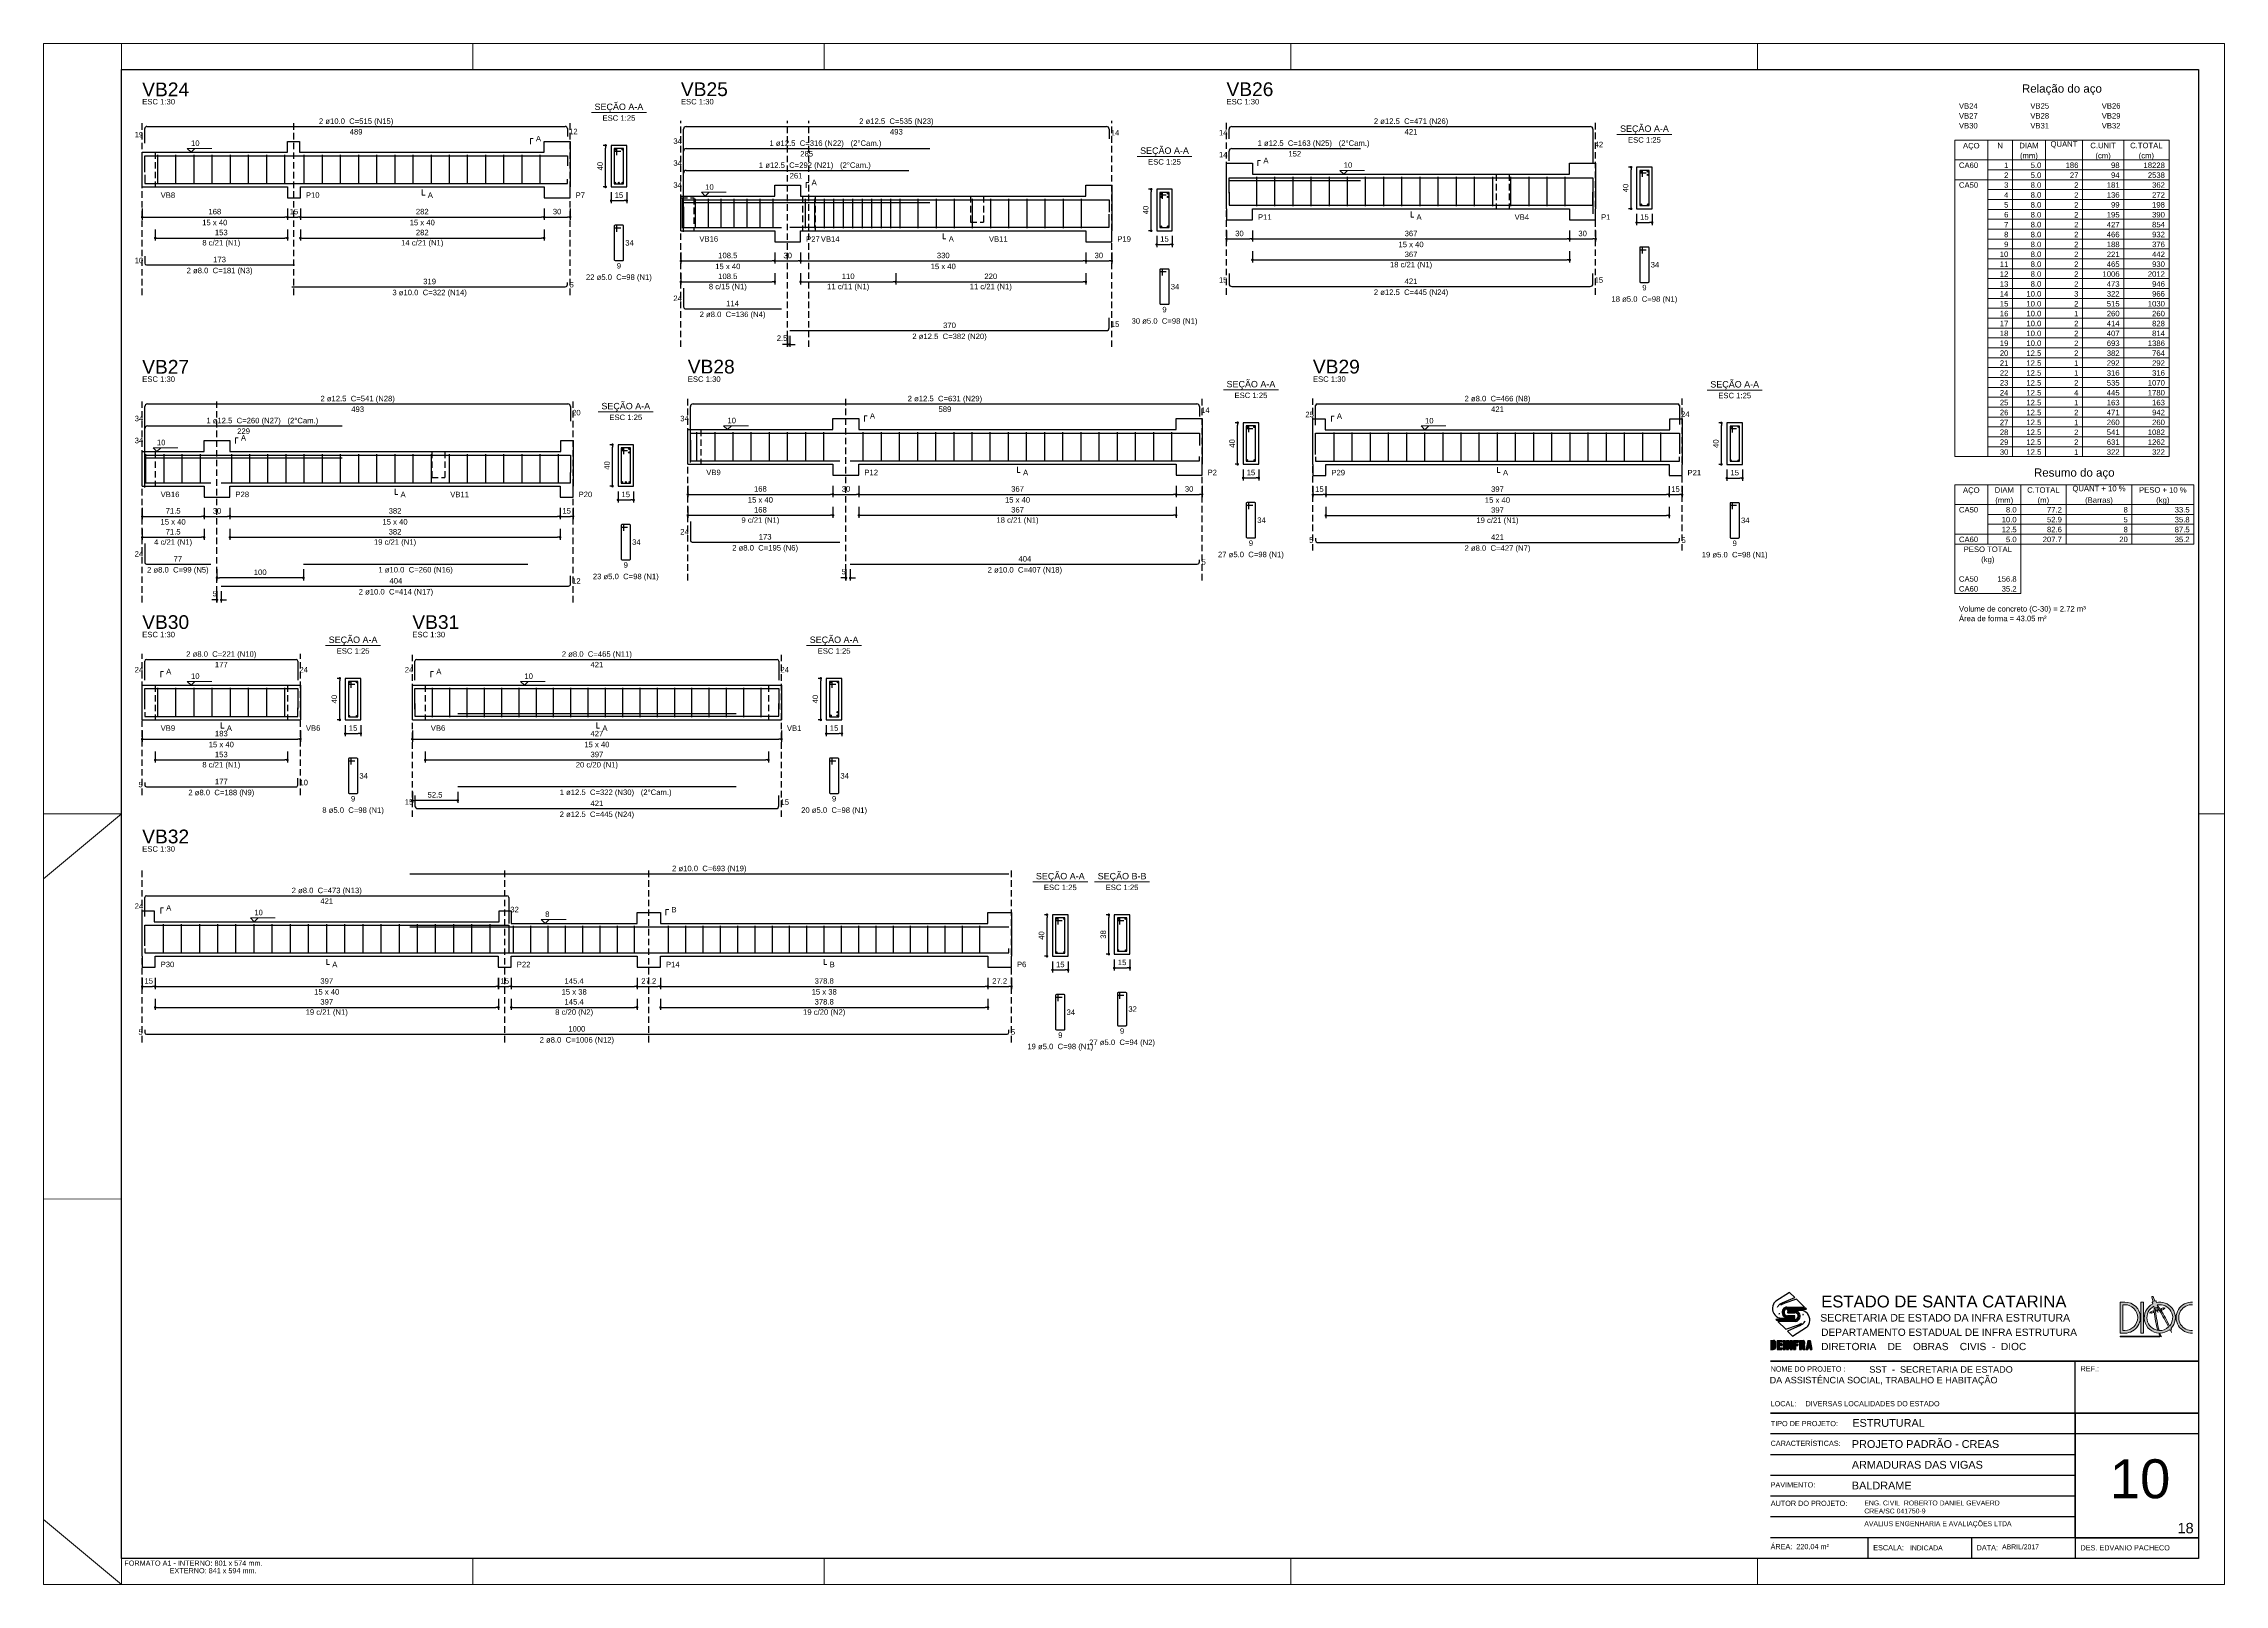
# Model space of a CAD drawing. Header units: millimetres. Extents: x 0 to 84.1, y 0 to 59.4.
import ezdxf

# ---------------------------------------------------------------- set-up
doc = ezdxf.new("R2010")
doc.units = ezdxf.units.MM
doc.header["$MEASUREMENT"] = 0
doc.linetypes.add('Dashed2', pattern=[0.375, 0.25, -0.125])
doc.layers.get('0').update_dxf_attribs({"color": 1, "lineweight": 13})
for name, color, linetype, lineweight in [('__', 1, 'Continuous', 13), ('Descrição da armadura', 2, 'Continuous', 20), ('DT-Forma', 4, 'Continuous', 30), ('DT-Pontilhado', 7, 'Dashed2', 25), ('DT-Relação do aço', 2, 'Continuous', 20), ('DT-Textos', 2, 'Continuous', 20), ('DT-Título', 3, 'Continuous', 25), ('FOLHA EXTERNA', 1, 'Continuous', 13), ('Folha_padrão', 3, 'Continuous', 25), ('Linhas Grossas', 6, 'Continuous', 60), ('selo', 1, 'Continuous', 13), ('Texto 1 - Margem interna', 1, 'Continuous', 13), ('Texto 2', 4, 'Continuous', 30), ('Texto 3', 3, 'Continuous', 25), ('Textos armaduras', 1, 'Continuous', 13)]:
    doc.layers.add(name, color=color, linetype=linetype, lineweight=lineweight)
for name, color, linetype in [('Cotas', 12, 'Continuous'), ('DT-Arm complementar', 252, 'Continuous'), ('DT-Barras na forma', 170, 'Continuous'), ('DT-Barras no corte', 170, 'Continuous'), ('DT-Barras rebatidas', 170, 'Continuous'), ('DT-Cotas', 12, 'Continuous')]:
    doc.layers.add(name, color=color, linetype=linetype)
doc.styles.add('Arial', font='')
doc.styles.get('Arial').set_extended_font_data('Arial')
doc.dimstyles.new('UM_25.000000', dxfattribs={"dimtxt": 0.18, "dimasz": 0.1, "dimexe": 0.1, "dimexo": 0.2, "dimgap": 0, "dimtad": 1, "dimtih": 1, "dimtoh": 1, "dimdec": 1, "dimlfac": 25, "dimzin": 0, "dimdsep": 46, "dimtxsty": 'Standard', "dimcen": 0.09, "dimdle": 0.1, "dimadec": 1, "dimazin": 2, "dimtfac": 1, "dimtdec": 4, "dimtofl": 0, "dimtmove": 0, "dimatfit": 3, "dimfxl": 1, "dimtolj": 1, "dimarcsym": 0})
doc.dimstyles.new('UM_30.000300', dxfattribs={"dimtxt": 0.18, "dimasz": 0.1, "dimexe": 0.1, "dimexo": 0.2, "dimgap": 0, "dimtad": 1, "dimtih": 1, "dimtoh": 1, "dimdec": 1, "dimlfac": 30.0003, "dimzin": 0, "dimdsep": 46, "dimtxsty": 'Standard', "dimcen": 0.09, "dimdle": 0.1, "dimadec": 1, "dimazin": 2, "dimtfac": 1, "dimtdec": 4, "dimtofl": 0, "dimtmove": 0, "dimatfit": 3, "dimfxl": 1, "dimtolj": 1, "dimarcsym": 0})

# ---------------------------------------------------------------- blocks, each defined once
blk = doc.blocks.new('_Dot')
at = {"color": 0, "linetype": 'ByBlock', "lineweight": -2}
blk.add_line((-0.5, 0), (-1, 0), dxfattribs=at)
at = {"color": 0, "linetype": 'ByBlock', "const_width": 0.5}
blk.add_lwpolyline([(-0.25, 0, 1), (0.25, 0, 1)], format="xyb", close=True, dxfattribs=at)
blk = doc.blocks.new('*D6')
at = {"layer": 'Defpoints', "color": 0}
for p in [(3.80242, 53.2406), (9.40242, 53.2406), (9.40242, 52.7111)]:
    blk.add_point(p, dxfattribs=at)
at = {"layer": 'DT-Cotas', "color": 0, "lineweight": -2}
for p, q in [((3.80242, 53.0406), (3.80242, 52.6111)), ((9.40242, 53.0406), (9.40242, 52.6111)), ((3.90242, 52.7111), (9.30242, 52.7111))]:
    blk.add_line(p, q, dxfattribs=at)
at = {"layer": 'DT-Cotas', "color": 0, "lineweight": -2, "xscale": 0.1, "yscale": 0.1, "zscale": 0.1, "rotation": 180}
blk.add_blockref('_Dot', (3.80242, 52.7111), dxfattribs=at)
at = {"layer": 'DT-Cotas', "color": 0, "lineweight": -2, "xscale": 0.1, "yscale": 0.1, "zscale": 0.1}
blk.add_blockref('_Dot', (9.40242, 52.7111), dxfattribs=at)
at = {"layer": 'DT-Cotas', "insert": (6.60242, 52.9229), "char_height": 0.2118, "attachment_point": 5, "rotation": 0.0057296, "style": 'Arial'}
blk.add_mtext('\\A1;168', dxfattribs=at)
blk = doc.blocks.new('*D7')
at = {"layer": 'Defpoints', "color": 0}
for p in [(9.40242, 53.2406), (9.90242, 53.2406), (9.90242, 52.7111)]:
    blk.add_point(p, dxfattribs=at)
at = {"layer": 'DT-Cotas', "color": 0, "lineweight": -2}
for p, q in [((9.40242, 53.0406), (9.40242, 52.6111)), ((9.90242, 53.0406), (9.90242, 52.6111)), ((9.50242, 52.7111), (9.80242, 52.7111))]:
    blk.add_line(p, q, dxfattribs=at)
at = {"layer": 'DT-Cotas', "color": 0, "lineweight": -2, "xscale": 0.1, "yscale": 0.1, "zscale": 0.1, "rotation": 180}
blk.add_blockref('_Dot', (9.40242, 52.7111), dxfattribs=at)
at = {"layer": 'DT-Cotas', "color": 0, "lineweight": -2, "xscale": 0.1, "yscale": 0.1, "zscale": 0.1}
blk.add_blockref('_Dot', (9.90242, 52.7111), dxfattribs=at)
at = {"layer": 'DT-Cotas', "insert": (9.65242, 52.9229), "char_height": 0.2118, "attachment_point": 5, "rotation": 0.0057296, "style": 'Arial'}
blk.add_mtext('\\A1;15', dxfattribs=at)
blk = doc.blocks.new('*D8')
at = {"layer": 'Defpoints', "color": 0}
for p in [(9.90242, 53.2406), (19.30242, 53.2406), (19.30242, 52.7111)]:
    blk.add_point(p, dxfattribs=at)
at = {"layer": 'DT-Cotas', "color": 0, "lineweight": -2}
for p, q in [((9.90242, 53.0406), (9.90242, 52.6111)), ((19.30242, 53.0406), (19.30242, 52.6111)), ((10.00242, 52.7111), (19.20242, 52.7111))]:
    blk.add_line(p, q, dxfattribs=at)
at = {"layer": 'DT-Cotas', "color": 0, "lineweight": -2, "xscale": 0.1, "yscale": 0.1, "zscale": 0.1, "rotation": 180}
blk.add_blockref('_Dot', (9.90242, 52.7111), dxfattribs=at)
at = {"layer": 'DT-Cotas', "color": 0, "lineweight": -2, "xscale": 0.1, "yscale": 0.1, "zscale": 0.1}
blk.add_blockref('_Dot', (19.30242, 52.7111), dxfattribs=at)
at = {"layer": 'DT-Cotas', "insert": (14.60242, 52.9229), "char_height": 0.2118, "attachment_point": 5, "rotation": 0.0057296, "style": 'Arial'}
blk.add_mtext('\\A1;282', dxfattribs=at)
blk = doc.blocks.new('*D9')
at = {"layer": 'Defpoints', "color": 0}
for p in [(19.30242, 53.2406), (20.30242, 53.2406), (20.30242, 52.7111)]:
    blk.add_point(p, dxfattribs=at)
at = {"layer": 'DT-Cotas', "color": 0, "lineweight": -2}
for p, q in [((19.30242, 53.0406), (19.30242, 52.6111)), ((20.30242, 53.0406), (20.30242, 52.6111)), ((19.40242, 52.7111), (20.20242, 52.7111))]:
    blk.add_line(p, q, dxfattribs=at)
at = {"layer": 'DT-Cotas', "color": 0, "lineweight": -2, "xscale": 0.1, "yscale": 0.1, "zscale": 0.1, "rotation": 180}
blk.add_blockref('_Dot', (19.30242, 52.7111), dxfattribs=at)
at = {"layer": 'DT-Cotas', "color": 0, "lineweight": -2, "xscale": 0.1, "yscale": 0.1, "zscale": 0.1}
blk.add_blockref('_Dot', (20.30242, 52.7111), dxfattribs=at)
at = {"layer": 'DT-Cotas', "insert": (19.80242, 52.9229), "char_height": 0.2118, "attachment_point": 5, "rotation": 0.0057296, "style": 'Arial'}
blk.add_mtext('\\A1;30', dxfattribs=at)
blk = doc.blocks.new('*D10')
at = {"layer": 'Defpoints', "color": 0}
for p in [(21.67446, 55.476), (21.88626, 55.476), (21.88626, 53.876)]:
    blk.add_point(p, dxfattribs=at)
at = {"layer": 'DT-Cotas', "color": 0, "lineweight": -2}
for p, q in [((21.68626, 55.476), (21.57446, 55.476)), ((21.67446, 53.976), (21.67446, 55.376)), ((21.68626, 53.876), (21.57446, 53.876))]:
    blk.add_line(p, q, dxfattribs=at)
at = {"layer": 'DT-Cotas', "color": 0, "lineweight": -2, "xscale": 0.1, "yscale": 0.1, "zscale": 0.1}
for p, rotation in [((21.67446, 55.476), 90), ((21.67446, 53.876), 270)]:
    blk.add_blockref('_Dot', p, dxfattribs=dict(at, rotation=rotation))
at = {"layer": 'DT-Cotas', "insert": (21.46266, 54.676), "char_height": 0.2118, "attachment_point": 5, "rotation": 90, "style": 'Arial'}
blk.add_mtext('\\A1;40', dxfattribs=at)
blk = doc.blocks.new('*D11')
at = {"layer": 'Defpoints', "color": 0}
for p in [(21.88626, 53.876), (22.48626, 53.876), (22.48626, 53.3465)]:
    blk.add_point(p, dxfattribs=at)
at = {"layer": 'DT-Cotas', "color": 0, "lineweight": -2}
for p, q in [((21.88626, 53.676), (21.88626, 53.2465)), ((21.98626, 53.3465), (22.38626, 53.3465)), ((22.48626, 53.676), (22.48626, 53.2465))]:
    blk.add_line(p, q, dxfattribs=at)
at = {"layer": 'DT-Cotas', "color": 0, "lineweight": -2, "xscale": 0.1, "yscale": 0.1, "zscale": 0.1, "rotation": 180}
blk.add_blockref('_Dot', (21.88626, 53.3465), dxfattribs=at)
at = {"layer": 'DT-Cotas', "color": 0, "lineweight": -2, "xscale": 0.1, "yscale": 0.1, "zscale": 0.1}
blk.add_blockref('_Dot', (22.48626, 53.3465), dxfattribs=at)
at = {"layer": 'DT-Cotas', "insert": (22.18626, 53.5583), "char_height": 0.2118, "attachment_point": 5, "rotation": 0.0057296, "style": 'Arial'}
blk.add_mtext('\\A1;15', dxfattribs=at)
blk = doc.blocks.new('*D12')
at = {"layer": 'Defpoints', "color": 0}
for p in [(4.30242, 52.43576), (9.40242, 52.43576), (9.40242, 51.90626)]:
    blk.add_point(p, dxfattribs=at)
at = {"layer": 'DT-Cotas', "color": 0, "lineweight": -2}
for p, q in [((4.30242, 52.23576), (4.30242, 51.80626)), ((9.40242, 52.23576), (9.40242, 51.80626)), ((4.40242, 51.90626), (9.30242, 51.90626))]:
    blk.add_line(p, q, dxfattribs=at)
at = {"layer": 'DT-Cotas', "color": 0, "lineweight": -2, "xscale": 0.1, "yscale": 0.1, "zscale": 0.1, "rotation": 180}
blk.add_blockref('_Dot', (4.30242, 51.90626), dxfattribs=at)
at = {"layer": 'DT-Cotas', "color": 0, "lineweight": -2, "xscale": 0.1, "yscale": 0.1, "zscale": 0.1}
blk.add_blockref('_Dot', (9.40242, 51.90626), dxfattribs=at)
at = {"layer": 'DT-Cotas', "insert": (6.85242, 52.11806), "char_height": 0.2118, "attachment_point": 5, "rotation": 0.0057296, "style": 'Arial'}
blk.add_mtext('\\A1;153', dxfattribs=at)
blk = doc.blocks.new('*D13')
at = {"layer": 'Defpoints', "color": 0}
for p in [(9.90242, 52.43576), (19.30242, 52.43576), (19.30242, 51.90626)]:
    blk.add_point(p, dxfattribs=at)
at = {"layer": 'DT-Cotas', "color": 0, "lineweight": -2}
for p, q in [((9.90242, 52.23576), (9.90242, 51.80626)), ((19.30242, 52.23576), (19.30242, 51.80626)), ((10.00242, 51.90626), (19.20242, 51.90626))]:
    blk.add_line(p, q, dxfattribs=at)
at = {"layer": 'DT-Cotas', "color": 0, "lineweight": -2, "xscale": 0.1, "yscale": 0.1, "zscale": 0.1, "rotation": 180}
blk.add_blockref('_Dot', (9.90242, 51.90626), dxfattribs=at)
at = {"layer": 'DT-Cotas', "color": 0, "lineweight": -2, "xscale": 0.1, "yscale": 0.1, "zscale": 0.1}
blk.add_blockref('_Dot', (19.30242, 51.90626), dxfattribs=at)
at = {"layer": 'DT-Cotas', "insert": (14.60242, 52.11806), "char_height": 0.2118, "attachment_point": 5, "rotation": 0.0057296, "style": 'Arial'}
blk.add_mtext('\\A1;282', dxfattribs=at)
blk = doc.blocks.new('*D14')
at = {"layer": 'Defpoints', "color": 0}
for p in [(24.577, 51.55), (28.194, 51.55), (28.194, 51.021)]:
    blk.add_point(p, dxfattribs=at)
at = {"layer": 'DT-Cotas', "color": 0, "lineweight": -2}
for p, q in [((24.577, 51.35), (24.577, 50.921)), ((28.194, 51.35), (28.194, 50.921)), ((24.677, 51.021), (28.094, 51.021))]:
    blk.add_line(p, q, dxfattribs=at)
at = {"layer": 'DT-Cotas', "color": 0, "lineweight": -2, "xscale": 0.1, "yscale": 0.1, "zscale": 0.1, "rotation": 180}
blk.add_blockref('_Dot', (24.577, 51.021), dxfattribs=at)
at = {"layer": 'DT-Cotas', "color": 0, "lineweight": -2, "xscale": 0.1, "yscale": 0.1, "zscale": 0.1}
blk.add_blockref('_Dot', (28.194, 51.021), dxfattribs=at)
at = {"layer": 'DT-Cotas', "insert": (26.386, 51.233), "char_height": 0.2118, "attachment_point": 5, "rotation": 0.00573, "style": 'Arial'}
blk.add_mtext('\\A1;108.5', dxfattribs=at)
blk = doc.blocks.new('*D15')
at = {"layer": 'Defpoints', "color": 0}
for p in [(28.193847, 51.550367), (29.193847, 51.550367), (29.193847, 51.020867)]:
    blk.add_point(p, dxfattribs=at)
at = {"layer": 'DT-Cotas', "color": 0, "lineweight": -2}
for p, q in [((28.193847, 51.350367), (28.193847, 50.920867)), ((29.193847, 51.350367), (29.193847, 50.920867)), ((28.293847, 51.020867), (29.093847, 51.020867))]:
    blk.add_line(p, q, dxfattribs=at)
at = {"layer": 'DT-Cotas', "color": 0, "lineweight": -2, "xscale": 0.1, "yscale": 0.1, "zscale": 0.1, "rotation": 180}
blk.add_blockref('_Dot', (28.193847, 51.020867), dxfattribs=at)
at = {"layer": 'DT-Cotas', "color": 0, "lineweight": -2, "xscale": 0.1, "yscale": 0.1, "zscale": 0.1}
blk.add_blockref('_Dot', (29.193847, 51.020867), dxfattribs=at)
at = {"layer": 'DT-Cotas', "insert": (28.693847, 51.232667), "char_height": 0.2118, "attachment_point": 5, "rotation": 0.00572958, "style": 'Arial'}
blk.add_mtext('\\A1;30', dxfattribs=at)
blk = doc.blocks.new('*D16')
at = {"layer": 'Defpoints', "color": 0}
for p in [(29.193847, 51.550367), (40.193847, 51.550367), (40.193847, 51.020867)]:
    blk.add_point(p, dxfattribs=at)
at = {"layer": 'DT-Cotas', "color": 0, "lineweight": -2}
for p, q in [((29.193847, 51.350367), (29.193847, 50.920867)), ((40.193847, 51.350367), (40.193847, 50.920867)), ((29.293847, 51.020867), (40.093847, 51.020867))]:
    blk.add_line(p, q, dxfattribs=at)
at = {"layer": 'DT-Cotas', "color": 0, "lineweight": -2, "xscale": 0.1, "yscale": 0.1, "zscale": 0.1, "rotation": 180}
blk.add_blockref('_Dot', (29.193847, 51.020867), dxfattribs=at)
at = {"layer": 'DT-Cotas', "color": 0, "lineweight": -2, "xscale": 0.1, "yscale": 0.1, "zscale": 0.1}
blk.add_blockref('_Dot', (40.193847, 51.020867), dxfattribs=at)
at = {"layer": 'DT-Cotas', "insert": (34.693847, 51.232667), "char_height": 0.2118, "attachment_point": 5, "rotation": 0.00572958, "style": 'Arial'}
blk.add_mtext('\\A1;330', dxfattribs=at)
blk = doc.blocks.new('*D17')
at = {"layer": 'Defpoints', "color": 0}
for p in [(40.193847, 51.550367), (41.193847, 51.550367), (41.193847, 51.020867)]:
    blk.add_point(p, dxfattribs=at)
at = {"layer": 'DT-Cotas', "color": 0, "lineweight": -2}
for p, q in [((40.193847, 51.350367), (40.193847, 50.920867)), ((41.193847, 51.350367), (41.193847, 50.920867)), ((40.293847, 51.020867), (41.093847, 51.020867))]:
    blk.add_line(p, q, dxfattribs=at)
at = {"layer": 'DT-Cotas', "color": 0, "lineweight": -2, "xscale": 0.1, "yscale": 0.1, "zscale": 0.1, "rotation": 180}
blk.add_blockref('_Dot', (40.193847, 51.020867), dxfattribs=at)
at = {"layer": 'DT-Cotas', "color": 0, "lineweight": -2, "xscale": 0.1, "yscale": 0.1, "zscale": 0.1}
blk.add_blockref('_Dot', (41.193847, 51.020867), dxfattribs=at)
at = {"layer": 'DT-Cotas', "insert": (40.693847, 51.232667), "char_height": 0.2118, "attachment_point": 5, "rotation": 0.00572958, "style": 'Arial'}
blk.add_mtext('\\A1;30', dxfattribs=at)
blk = doc.blocks.new('*D18')
at = {"layer": 'Defpoints', "color": 0}
for p in [(28.693847, 48.333927), (28.77718, 48.333927), (28.693847, 47.804427)]:
    blk.add_point(p, dxfattribs=at)
at = {"layer": 'DT-Cotas', "color": 0, "lineweight": -2}
for p, q in [((28.693847, 48.133927), (28.693847, 47.704427)), ((28.77718, 48.133927), (28.77718, 47.704427)), ((28.593847, 47.804427), (28.493847, 47.804427)), ((28.87718, 47.804427), (28.97718, 47.804427))]:
    blk.add_line(p, q, dxfattribs=at)
at = {"layer": 'DT-Cotas', "color": 0, "lineweight": -2, "xscale": 0.1, "yscale": 0.1, "zscale": 0.1}
blk.add_blockref('_Dot', (28.693847, 47.804427), dxfattribs=at)
at = {"layer": 'DT-Cotas', "color": 0, "lineweight": -2, "xscale": 0.1, "yscale": 0.1, "zscale": 0.1, "rotation": 180}
blk.add_blockref('_Dot', (28.77718, 47.804427), dxfattribs=at)
at = {"layer": 'DT-Cotas', "insert": (28.479233, 48.044215), "char_height": 0.2118, "attachment_point": 5, "rotation": 0.00572958, "style": 'Arial'}
blk.add_mtext('\\A1;2.5', dxfattribs=at)
blk = doc.blocks.new('*D19')
at = {"layer": 'Defpoints', "color": 0}
for p in [(42.714147, 53.785767), (42.925947, 53.785767), (42.925947, 52.185767)]:
    blk.add_point(p, dxfattribs=at)
at = {"layer": 'DT-Cotas', "color": 0, "lineweight": -2}
for p, q in [((42.725947, 53.785767), (42.614147, 53.785767)), ((42.714147, 52.285767), (42.714147, 53.685767)), ((42.725947, 52.185767), (42.614147, 52.185767))]:
    blk.add_line(p, q, dxfattribs=at)
at = {"layer": 'DT-Cotas', "color": 0, "lineweight": -2, "xscale": 0.1, "yscale": 0.1, "zscale": 0.1}
for p, rotation in [((42.714147, 53.785767), 90), ((42.714147, 52.185767), 270)]:
    blk.add_blockref('_Dot', p, dxfattribs=dict(at, rotation=rotation))
at = {"layer": 'DT-Cotas', "insert": (42.502347, 52.985767), "char_height": 0.2118, "attachment_point": 5, "rotation": 90, "style": 'Arial'}
blk.add_mtext('\\A1;40', dxfattribs=at)
blk = doc.blocks.new('*D20')
at = {"layer": 'Defpoints', "color": 0}
for p in [(42.925947, 52.185767), (43.525947, 52.185767), (43.525947, 51.656267)]:
    blk.add_point(p, dxfattribs=at)
at = {"layer": 'DT-Cotas', "color": 0, "lineweight": -2}
for p, q in [((42.925947, 51.985767), (42.925947, 51.556267)), ((43.025947, 51.656267), (43.425947, 51.656267)), ((43.525947, 51.985767), (43.525947, 51.556267))]:
    blk.add_line(p, q, dxfattribs=at)
at = {"layer": 'DT-Cotas', "color": 0, "lineweight": -2, "xscale": 0.1, "yscale": 0.1, "zscale": 0.1, "rotation": 180}
blk.add_blockref('_Dot', (42.925947, 51.656267), dxfattribs=at)
at = {"layer": 'DT-Cotas', "color": 0, "lineweight": -2, "xscale": 0.1, "yscale": 0.1, "zscale": 0.1}
blk.add_blockref('_Dot', (43.525947, 51.656267), dxfattribs=at)
at = {"layer": 'DT-Cotas', "insert": (43.225947, 51.868067), "char_height": 0.2118, "attachment_point": 5, "rotation": 0.00572958, "style": 'Arial'}
blk.add_mtext('\\A1;15', dxfattribs=at)
blk = doc.blocks.new('*D21')
at = {"layer": 'Defpoints', "color": 0}
for p in [(24.577, 50.746), (28.194, 50.746), (28.194, 50.216)]:
    blk.add_point(p, dxfattribs=at)
at = {"layer": 'DT-Cotas', "color": 0, "lineweight": -2}
for p, q in [((24.577, 50.546), (24.577, 50.116)), ((28.194, 50.546), (28.194, 50.116)), ((24.677, 50.216), (28.094, 50.216))]:
    blk.add_line(p, q, dxfattribs=at)
at = {"layer": 'DT-Cotas', "color": 0, "lineweight": -2, "xscale": 0.1, "yscale": 0.1, "zscale": 0.1, "rotation": 180}
blk.add_blockref('_Dot', (24.577, 50.216), dxfattribs=at)
at = {"layer": 'DT-Cotas', "color": 0, "lineweight": -2, "xscale": 0.1, "yscale": 0.1, "zscale": 0.1}
blk.add_blockref('_Dot', (28.194, 50.216), dxfattribs=at)
at = {"layer": 'DT-Cotas', "insert": (26.386, 50.428), "char_height": 0.2118, "attachment_point": 5, "rotation": 0.00573, "style": 'Arial'}
blk.add_mtext('\\A1;108.5', dxfattribs=at)
blk = doc.blocks.new('*D22')
at = {"layer": 'Defpoints', "color": 0}
for p in [(29.193847, 50.745527), (32.860513, 50.745527), (32.860513, 50.216027)]:
    blk.add_point(p, dxfattribs=at)
at = {"layer": 'DT-Cotas', "color": 0, "lineweight": -2}
for p, q in [((29.193847, 50.545527), (29.193847, 50.116027)), ((32.860513, 50.545527), (32.860513, 50.116027)), ((29.293847, 50.216027), (32.760513, 50.216027))]:
    blk.add_line(p, q, dxfattribs=at)
at = {"layer": 'DT-Cotas', "color": 0, "lineweight": -2, "xscale": 0.1, "yscale": 0.1, "zscale": 0.1, "rotation": 180}
blk.add_blockref('_Dot', (29.193847, 50.216027), dxfattribs=at)
at = {"layer": 'DT-Cotas', "color": 0, "lineweight": -2, "xscale": 0.1, "yscale": 0.1, "zscale": 0.1}
blk.add_blockref('_Dot', (32.860513, 50.216027), dxfattribs=at)
at = {"layer": 'DT-Cotas', "insert": (31.02718, 50.427827), "char_height": 0.2118, "attachment_point": 5, "rotation": 0.00572958, "style": 'Arial'}
blk.add_mtext('\\A1;110', dxfattribs=at)
blk = doc.blocks.new('*D23')
at = {"layer": 'Defpoints', "color": 0}
for p in [(32.860513, 50.745527), (40.193847, 50.745527), (40.193847, 50.216027)]:
    blk.add_point(p, dxfattribs=at)
at = {"layer": 'DT-Cotas', "color": 0, "lineweight": -2}
for p, q in [((32.860513, 50.545527), (32.860513, 50.116027)), ((40.193847, 50.545527), (40.193847, 50.116027)), ((32.960513, 50.216027), (40.093847, 50.216027))]:
    blk.add_line(p, q, dxfattribs=at)
at = {"layer": 'DT-Cotas', "color": 0, "lineweight": -2, "xscale": 0.1, "yscale": 0.1, "zscale": 0.1, "rotation": 180}
blk.add_blockref('_Dot', (32.860513, 50.216027), dxfattribs=at)
at = {"layer": 'DT-Cotas', "color": 0, "lineweight": -2, "xscale": 0.1, "yscale": 0.1, "zscale": 0.1}
blk.add_blockref('_Dot', (40.193847, 50.216027), dxfattribs=at)
at = {"layer": 'DT-Cotas', "insert": (36.52718, 50.427827), "char_height": 0.2118, "attachment_point": 5, "rotation": 0.00572958, "style": 'Arial'}
blk.add_mtext('\\A1;220', dxfattribs=at)
blk = doc.blocks.new('*D24')
at = {"layer": 'Defpoints', "color": 0}
for p in [(45.616867, 52.397567), (46.616867, 52.397567), (46.616867, 51.868067)]:
    blk.add_point(p, dxfattribs=at)
at = {"layer": 'DT-Cotas', "color": 0, "lineweight": -2}
for p, q in [((45.616867, 52.197567), (45.616867, 51.768067)), ((46.616867, 52.197567), (46.616867, 51.768067)), ((45.716867, 51.868067), (46.516867, 51.868067))]:
    blk.add_line(p, q, dxfattribs=at)
at = {"layer": 'DT-Cotas', "color": 0, "lineweight": -2, "xscale": 0.1, "yscale": 0.1, "zscale": 0.1, "rotation": 180}
blk.add_blockref('_Dot', (45.616867, 51.868067), dxfattribs=at)
at = {"layer": 'DT-Cotas', "color": 0, "lineweight": -2, "xscale": 0.1, "yscale": 0.1, "zscale": 0.1}
blk.add_blockref('_Dot', (46.616867, 51.868067), dxfattribs=at)
at = {"layer": 'DT-Cotas', "insert": (46.116867, 52.079867), "char_height": 0.2118, "attachment_point": 5, "rotation": 0.00572958, "style": 'Arial'}
blk.add_mtext('\\A1;30', dxfattribs=at)
blk = doc.blocks.new('*D25')
at = {"layer": 'Defpoints', "color": 0}
for p in [(46.617, 52.398), (58.85, 52.398), (58.85, 51.868)]:
    blk.add_point(p, dxfattribs=at)
at = {"layer": 'DT-Cotas', "color": 0, "lineweight": -2}
for p, q in [((46.617, 52.198), (46.617, 51.768)), ((58.85, 52.198), (58.85, 51.768)), ((46.717, 51.868), (58.75, 51.868))]:
    blk.add_line(p, q, dxfattribs=at)
at = {"layer": 'DT-Cotas', "color": 0, "lineweight": -2, "xscale": 0.1, "yscale": 0.1, "zscale": 0.1, "rotation": 180}
blk.add_blockref('_Dot', (46.617, 51.868), dxfattribs=at)
at = {"layer": 'DT-Cotas', "color": 0, "lineweight": -2, "xscale": 0.1, "yscale": 0.1, "zscale": 0.1}
blk.add_blockref('_Dot', (58.85, 51.868), dxfattribs=at)
at = {"layer": 'DT-Cotas', "insert": (52.734, 52.08), "char_height": 0.2118, "attachment_point": 5, "rotation": 0.00573, "style": 'Arial'}
blk.add_mtext('\\A1;367', dxfattribs=at)
blk = doc.blocks.new('*D26')
at = {"layer": 'Defpoints', "color": 0}
for p in [(58.8502, 52.397567), (59.8502, 52.397567), (59.8502, 51.868067)]:
    blk.add_point(p, dxfattribs=at)
at = {"layer": 'DT-Cotas', "color": 0, "lineweight": -2}
for p, q in [((58.8502, 52.197567), (58.8502, 51.768067)), ((59.8502, 52.197567), (59.8502, 51.768067)), ((58.9502, 51.868067), (59.7502, 51.868067))]:
    blk.add_line(p, q, dxfattribs=at)
at = {"layer": 'DT-Cotas', "color": 0, "lineweight": -2, "xscale": 0.1, "yscale": 0.1, "zscale": 0.1, "rotation": 180}
blk.add_blockref('_Dot', (58.8502, 51.868067), dxfattribs=at)
at = {"layer": 'DT-Cotas', "color": 0, "lineweight": -2, "xscale": 0.1, "yscale": 0.1, "zscale": 0.1}
blk.add_blockref('_Dot', (59.8502, 51.868067), dxfattribs=at)
at = {"layer": 'DT-Cotas', "insert": (59.3502, 52.079867), "char_height": 0.2118, "attachment_point": 5, "rotation": 0.00572958, "style": 'Arial'}
blk.add_mtext('\\A1;30', dxfattribs=at)
blk = doc.blocks.new('*D27')
at = {"layer": 'Defpoints', "color": 0}
for p in [(61.22224, 54.632967), (61.43404, 54.632967), (61.43404, 53.032967)]:
    blk.add_point(p, dxfattribs=at)
at = {"layer": 'DT-Cotas', "color": 0, "lineweight": -2}
for p, q in [((61.23404, 54.632967), (61.12224, 54.632967)), ((61.22224, 53.132967), (61.22224, 54.532967)), ((61.23404, 53.032967), (61.12224, 53.032967))]:
    blk.add_line(p, q, dxfattribs=at)
at = {"layer": 'DT-Cotas', "color": 0, "lineweight": -2, "xscale": 0.1, "yscale": 0.1, "zscale": 0.1}
for p, rotation in [((61.22224, 54.632967), 90), ((61.22224, 53.032967), 270)]:
    blk.add_blockref('_Dot', p, dxfattribs=dict(at, rotation=rotation))
at = {"layer": 'DT-Cotas', "insert": (61.01044, 53.832967), "char_height": 0.2118, "attachment_point": 5, "rotation": 90, "style": 'Arial'}
blk.add_mtext('\\A1;40', dxfattribs=at)
blk = doc.blocks.new('*D28')
at = {"layer": 'Defpoints', "color": 0}
for p in [(61.43404, 53.032967), (62.03404, 53.032967), (62.03404, 52.503467)]:
    blk.add_point(p, dxfattribs=at)
at = {"layer": 'DT-Cotas', "color": 0, "lineweight": -2}
for p, q in [((61.43404, 52.832967), (61.43404, 52.403467)), ((61.53404, 52.503467), (61.93404, 52.503467)), ((62.03404, 52.832967), (62.03404, 52.403467))]:
    blk.add_line(p, q, dxfattribs=at)
at = {"layer": 'DT-Cotas', "color": 0, "lineweight": -2, "xscale": 0.1, "yscale": 0.1, "zscale": 0.1, "rotation": 180}
blk.add_blockref('_Dot', (61.43404, 52.503467), dxfattribs=at)
at = {"layer": 'DT-Cotas', "color": 0, "lineweight": -2, "xscale": 0.1, "yscale": 0.1, "zscale": 0.1}
blk.add_blockref('_Dot', (62.03404, 52.503467), dxfattribs=at)
at = {"layer": 'DT-Cotas', "insert": (61.73404, 52.715267), "char_height": 0.2118, "attachment_point": 5, "rotation": 0.00572958, "style": 'Arial'}
blk.add_mtext('\\A1;15', dxfattribs=at)
blk = doc.blocks.new('*D29')
at = {"layer": 'Defpoints', "color": 0}
for p in [(46.617, 51.593), (58.85, 51.593), (58.85, 51.063)]:
    blk.add_point(p, dxfattribs=at)
at = {"layer": 'DT-Cotas', "color": 0, "lineweight": -2}
for p, q in [((46.617, 51.393), (46.617, 50.963)), ((58.85, 51.393), (58.85, 50.963)), ((46.717, 51.063), (58.75, 51.063))]:
    blk.add_line(p, q, dxfattribs=at)
at = {"layer": 'DT-Cotas', "color": 0, "lineweight": -2, "xscale": 0.1, "yscale": 0.1, "zscale": 0.1, "rotation": 180}
blk.add_blockref('_Dot', (46.617, 51.063), dxfattribs=at)
at = {"layer": 'DT-Cotas', "color": 0, "lineweight": -2, "xscale": 0.1, "yscale": 0.1, "zscale": 0.1}
blk.add_blockref('_Dot', (58.85, 51.063), dxfattribs=at)
at = {"layer": 'DT-Cotas', "insert": (52.734, 51.275), "char_height": 0.2118, "attachment_point": 5, "rotation": 0.00573, "style": 'Arial'}
blk.add_mtext('\\A1;367', dxfattribs=at)
blk = doc.blocks.new('*D30')
at = {"layer": 'Defpoints', "color": 0}
for p in [(3.802, 41.702), (6.186, 41.702), (6.186, 41.172)]:
    blk.add_point(p, dxfattribs=at)
at = {"layer": 'DT-Cotas', "color": 0, "lineweight": -2}
for p, q in [((3.802, 41.502), (3.802, 41.072)), ((6.186, 41.502), (6.186, 41.072)), ((3.902, 41.172), (6.086, 41.172))]:
    blk.add_line(p, q, dxfattribs=at)
at = {"layer": 'DT-Cotas', "color": 0, "lineweight": -2, "xscale": 0.1, "yscale": 0.1, "zscale": 0.1, "rotation": 180}
blk.add_blockref('_Dot', (3.802, 41.172), dxfattribs=at)
at = {"layer": 'DT-Cotas', "color": 0, "lineweight": -2, "xscale": 0.1, "yscale": 0.1, "zscale": 0.1}
blk.add_blockref('_Dot', (6.186, 41.172), dxfattribs=at)
at = {"layer": 'DT-Cotas', "insert": (4.994, 41.384), "char_height": 0.2118, "attachment_point": 5, "rotation": 0.00573, "style": 'Arial'}
blk.add_mtext('\\A1;71.5', dxfattribs=at)
blk = doc.blocks.new('*D31')
at = {"layer": 'Defpoints', "color": 0}
for p in [(6.185753, 41.701994), (7.185753, 41.701994), (7.185753, 41.172494)]:
    blk.add_point(p, dxfattribs=at)
at = {"layer": 'DT-Cotas', "color": 0, "lineweight": -2}
for p, q in [((6.185753, 41.501994), (6.185753, 41.072494)), ((7.185753, 41.501994), (7.185753, 41.072494)), ((6.285753, 41.172494), (7.085753, 41.172494))]:
    blk.add_line(p, q, dxfattribs=at)
at = {"layer": 'DT-Cotas', "color": 0, "lineweight": -2, "xscale": 0.1, "yscale": 0.1, "zscale": 0.1, "rotation": 180}
blk.add_blockref('_Dot', (6.185753, 41.172494), dxfattribs=at)
at = {"layer": 'DT-Cotas', "color": 0, "lineweight": -2, "xscale": 0.1, "yscale": 0.1, "zscale": 0.1}
blk.add_blockref('_Dot', (7.185753, 41.172494), dxfattribs=at)
at = {"layer": 'DT-Cotas', "insert": (6.685753, 41.384294), "char_height": 0.2118, "attachment_point": 5, "rotation": 0.00572958, "style": 'Arial'}
blk.add_mtext('\\A1;30', dxfattribs=at)
blk = doc.blocks.new('*D32')
at = {"layer": 'Defpoints', "color": 0}
for p in [(7.185753, 41.701994), (19.919087, 41.701994), (19.919087, 41.172494)]:
    blk.add_point(p, dxfattribs=at)
at = {"layer": 'DT-Cotas', "color": 0, "lineweight": -2}
for p, q in [((7.185753, 41.501994), (7.185753, 41.072494)), ((19.919087, 41.501994), (19.919087, 41.072494)), ((7.285753, 41.172494), (19.819087, 41.172494))]:
    blk.add_line(p, q, dxfattribs=at)
at = {"layer": 'DT-Cotas', "color": 0, "lineweight": -2, "xscale": 0.1, "yscale": 0.1, "zscale": 0.1, "rotation": 180}
blk.add_blockref('_Dot', (7.185753, 41.172494), dxfattribs=at)
at = {"layer": 'DT-Cotas', "color": 0, "lineweight": -2, "xscale": 0.1, "yscale": 0.1, "zscale": 0.1}
blk.add_blockref('_Dot', (19.919087, 41.172494), dxfattribs=at)
at = {"layer": 'DT-Cotas', "insert": (13.55242, 41.384294), "char_height": 0.2118, "attachment_point": 5, "rotation": 0.00572958, "style": 'Arial'}
blk.add_mtext('\\A1;382', dxfattribs=at)
blk = doc.blocks.new('*D33')
at = {"layer": 'Defpoints', "color": 0}
for p in [(19.919087, 41.701994), (20.419087, 41.701994), (20.419087, 41.172494)]:
    blk.add_point(p, dxfattribs=at)
at = {"layer": 'DT-Cotas', "color": 0, "lineweight": -2}
for p, q in [((19.919087, 41.501994), (19.919087, 41.072494)), ((20.419087, 41.501994), (20.419087, 41.072494)), ((20.019087, 41.172494), (20.319087, 41.172494))]:
    blk.add_line(p, q, dxfattribs=at)
at = {"layer": 'DT-Cotas', "color": 0, "lineweight": -2, "xscale": 0.1, "yscale": 0.1, "zscale": 0.1, "rotation": 180}
blk.add_blockref('_Dot', (19.919087, 41.172494), dxfattribs=at)
at = {"layer": 'DT-Cotas', "color": 0, "lineweight": -2, "xscale": 0.1, "yscale": 0.1, "zscale": 0.1}
blk.add_blockref('_Dot', (20.419087, 41.172494), dxfattribs=at)
at = {"layer": 'DT-Cotas', "insert": (20.169087, 41.384294), "char_height": 0.2118, "attachment_point": 5, "rotation": 0.00572958, "style": 'Arial'}
blk.add_mtext('\\A1;15', dxfattribs=at)
blk = doc.blocks.new('*D34')
at = {"layer": 'Defpoints', "color": 0}
for p in [(6.685753, 39.336087), (6.685753, 38.806587), (10.019087, 39.336087)]:
    blk.add_point(p, dxfattribs=at)
at = {"layer": 'DT-Cotas', "color": 0, "lineweight": -2}
for p, q in [((6.685753, 39.136087), (6.685753, 38.706587)), ((9.919087, 38.806587), (6.785753, 38.806587)), ((10.019087, 39.136087), (10.019087, 38.706587))]:
    blk.add_line(p, q, dxfattribs=at)
at = {"layer": 'DT-Cotas', "color": 0, "lineweight": -2, "xscale": 0.1, "yscale": 0.1, "zscale": 0.1, "rotation": 180}
blk.add_blockref('_Dot', (6.685753, 38.806587), dxfattribs=at)
at = {"layer": 'DT-Cotas', "color": 0, "lineweight": -2, "xscale": 0.1, "yscale": 0.1, "zscale": 0.1}
blk.add_blockref('_Dot', (10.019087, 38.806587), dxfattribs=at)
at = {"layer": 'DT-Cotas', "insert": (8.35242, 39.018387), "char_height": 0.2118, "attachment_point": 5, "rotation": 0.00572958, "style": 'Arial'}
blk.add_mtext('\\A1;100', dxfattribs=at)
blk = doc.blocks.new('*D35')
at = {"layer": 'Defpoints', "color": 0}
for p in [(6.685753, 38.485554), (6.685753, 37.956054), (6.85242, 38.485554)]:
    blk.add_point(p, dxfattribs=at)
at = {"layer": 'DT-Cotas', "color": 0, "lineweight": -2}
for p, q in [((6.585753, 37.956054), (6.485753, 37.956054)), ((6.685753, 38.285554), (6.685753, 37.856054)), ((6.85242, 38.285554), (6.85242, 37.856054)), ((6.95242, 37.956054), (7.05242, 37.956054))]:
    blk.add_line(p, q, dxfattribs=at)
at = {"layer": 'DT-Cotas', "color": 0, "lineweight": -2, "xscale": 0.1, "yscale": 0.1, "zscale": 0.1}
blk.add_blockref('_Dot', (6.685753, 37.956054), dxfattribs=at)
at = {"layer": 'DT-Cotas', "color": 0, "lineweight": -2, "xscale": 0.1, "yscale": 0.1, "zscale": 0.1, "rotation": 180}
blk.add_blockref('_Dot', (6.85242, 37.956054), dxfattribs=at)
at = {"layer": 'DT-Cotas', "insert": (6.598219, 38.195842), "char_height": 0.2118, "attachment_point": 5, "rotation": 0.00572958, "style": 'Arial'}
blk.add_mtext('\\A1;5', dxfattribs=at)
blk = doc.blocks.new('*D36')
at = {"layer": 'Defpoints', "color": 0}
for p in [(21.939387, 43.937394), (22.151187, 43.937394), (22.151187, 42.337394)]:
    blk.add_point(p, dxfattribs=at)
at = {"layer": 'DT-Cotas', "color": 0, "lineweight": -2}
for p, q in [((21.951187, 43.937394), (21.839387, 43.937394)), ((21.939387, 42.437394), (21.939387, 43.837394)), ((21.951187, 42.337394), (21.839387, 42.337394))]:
    blk.add_line(p, q, dxfattribs=at)
at = {"layer": 'DT-Cotas', "color": 0, "lineweight": -2, "xscale": 0.1, "yscale": 0.1, "zscale": 0.1}
for p, rotation in [((21.939387, 43.937394), 90), ((21.939387, 42.337394), 270)]:
    blk.add_blockref('_Dot', p, dxfattribs=dict(at, rotation=rotation))
at = {"layer": 'DT-Cotas', "insert": (21.727587, 43.137394), "char_height": 0.2118, "attachment_point": 5, "rotation": 90, "style": 'Arial'}
blk.add_mtext('\\A1;40', dxfattribs=at)
blk = doc.blocks.new('*D37')
at = {"layer": 'Defpoints', "color": 0}
for p in [(22.151187, 42.337394), (22.751187, 42.337394), (22.751187, 41.807894)]:
    blk.add_point(p, dxfattribs=at)
at = {"layer": 'DT-Cotas', "color": 0, "lineweight": -2}
for p, q in [((22.151187, 42.137394), (22.151187, 41.707894)), ((22.751187, 42.137394), (22.751187, 41.707894)), ((22.251187, 41.807894), (22.651187, 41.807894))]:
    blk.add_line(p, q, dxfattribs=at)
at = {"layer": 'DT-Cotas', "color": 0, "lineweight": -2, "xscale": 0.1, "yscale": 0.1, "zscale": 0.1, "rotation": 180}
blk.add_blockref('_Dot', (22.151187, 41.807894), dxfattribs=at)
at = {"layer": 'DT-Cotas', "color": 0, "lineweight": -2, "xscale": 0.1, "yscale": 0.1, "zscale": 0.1}
blk.add_blockref('_Dot', (22.751187, 41.807894), dxfattribs=at)
at = {"layer": 'DT-Cotas', "insert": (22.451187, 42.019694), "char_height": 0.2118, "attachment_point": 5, "rotation": 0.00572958, "style": 'Arial'}
blk.add_mtext('\\A1;15', dxfattribs=at)
blk = doc.blocks.new('*D38')
at = {"layer": 'Defpoints', "color": 0}
for p in [(3.802, 40.897), (6.186, 40.897), (6.186, 40.368)]:
    blk.add_point(p, dxfattribs=at)
at = {"layer": 'DT-Cotas', "color": 0, "lineweight": -2}
for p, q in [((3.802, 40.697), (3.802, 40.268)), ((6.186, 40.697), (6.186, 40.268)), ((3.902, 40.368), (6.086, 40.368))]:
    blk.add_line(p, q, dxfattribs=at)
at = {"layer": 'DT-Cotas', "color": 0, "lineweight": -2, "xscale": 0.1, "yscale": 0.1, "zscale": 0.1, "rotation": 180}
blk.add_blockref('_Dot', (3.802, 40.368), dxfattribs=at)
at = {"layer": 'DT-Cotas', "color": 0, "lineweight": -2, "xscale": 0.1, "yscale": 0.1, "zscale": 0.1}
blk.add_blockref('_Dot', (6.186, 40.368), dxfattribs=at)
at = {"layer": 'DT-Cotas', "insert": (4.994, 40.579), "char_height": 0.2118, "attachment_point": 5, "rotation": 0.00573, "style": 'Arial'}
blk.add_mtext('\\A1;71.5', dxfattribs=at)
blk = doc.blocks.new('*D39')
at = {"layer": 'Defpoints', "color": 0}
for p in [(7.185753, 40.897154), (19.919087, 40.897154), (19.919087, 40.367654)]:
    blk.add_point(p, dxfattribs=at)
at = {"layer": 'DT-Cotas', "color": 0, "lineweight": -2}
for p, q in [((7.185753, 40.697154), (7.185753, 40.267654)), ((19.919087, 40.697154), (19.919087, 40.267654)), ((7.285753, 40.367654), (19.819087, 40.367654))]:
    blk.add_line(p, q, dxfattribs=at)
at = {"layer": 'DT-Cotas', "color": 0, "lineweight": -2, "xscale": 0.1, "yscale": 0.1, "zscale": 0.1, "rotation": 180}
blk.add_blockref('_Dot', (7.185753, 40.367654), dxfattribs=at)
at = {"layer": 'DT-Cotas', "color": 0, "lineweight": -2, "xscale": 0.1, "yscale": 0.1, "zscale": 0.1}
blk.add_blockref('_Dot', (19.919087, 40.367654), dxfattribs=at)
at = {"layer": 'DT-Cotas', "insert": (13.55242, 40.579454), "char_height": 0.2118, "attachment_point": 5, "rotation": 0.00572958, "style": 'Arial'}
blk.add_mtext('\\A1;382', dxfattribs=at)
blk = doc.blocks.new('*D40')
at = {"layer": 'Defpoints', "color": 0}
for p in [(24.842107, 42.549194), (30.442107, 42.549194), (30.442107, 42.019694)]:
    blk.add_point(p, dxfattribs=at)
at = {"layer": 'DT-Cotas', "color": 0, "lineweight": -2}
for p, q in [((24.842107, 42.349194), (24.842107, 41.919694)), ((30.442107, 42.349194), (30.442107, 41.919694)), ((24.942107, 42.019694), (30.342107, 42.019694))]:
    blk.add_line(p, q, dxfattribs=at)
at = {"layer": 'DT-Cotas', "color": 0, "lineweight": -2, "xscale": 0.1, "yscale": 0.1, "zscale": 0.1, "rotation": 180}
blk.add_blockref('_Dot', (24.842107, 42.019694), dxfattribs=at)
at = {"layer": 'DT-Cotas', "color": 0, "lineweight": -2, "xscale": 0.1, "yscale": 0.1, "zscale": 0.1}
blk.add_blockref('_Dot', (30.442107, 42.019694), dxfattribs=at)
at = {"layer": 'DT-Cotas', "insert": (27.642107, 42.231494), "char_height": 0.2118, "attachment_point": 5, "rotation": 0.00572958, "style": 'Arial'}
blk.add_mtext('\\A1;168', dxfattribs=at)
blk = doc.blocks.new('*D41')
at = {"layer": 'Defpoints', "color": 0}
for p in [(30.442107, 42.549194), (31.442107, 42.549194), (31.442107, 42.019694)]:
    blk.add_point(p, dxfattribs=at)
at = {"layer": 'DT-Cotas', "color": 0, "lineweight": -2}
for p, q in [((30.442107, 42.349194), (30.442107, 41.919694)), ((31.442107, 42.349194), (31.442107, 41.919694)), ((30.542107, 42.019694), (31.342107, 42.019694))]:
    blk.add_line(p, q, dxfattribs=at)
at = {"layer": 'DT-Cotas', "color": 0, "lineweight": -2, "xscale": 0.1, "yscale": 0.1, "zscale": 0.1, "rotation": 180}
blk.add_blockref('_Dot', (30.442107, 42.019694), dxfattribs=at)
at = {"layer": 'DT-Cotas', "color": 0, "lineweight": -2, "xscale": 0.1, "yscale": 0.1, "zscale": 0.1}
blk.add_blockref('_Dot', (31.442107, 42.019694), dxfattribs=at)
at = {"layer": 'DT-Cotas', "insert": (30.942107, 42.231494), "char_height": 0.2118, "attachment_point": 5, "rotation": 0.00572958, "style": 'Arial'}
blk.add_mtext('\\A1;30', dxfattribs=at)
blk = doc.blocks.new('*D42')
at = {"layer": 'Defpoints', "color": 0}
for p in [(31.442, 42.549), (43.675, 42.549), (43.675, 42.02)]:
    blk.add_point(p, dxfattribs=at)
at = {"layer": 'DT-Cotas', "color": 0, "lineweight": -2}
for p, q in [((31.442, 42.349), (31.442, 41.92)), ((43.675, 42.349), (43.675, 41.92)), ((31.542, 42.02), (43.575, 42.02))]:
    blk.add_line(p, q, dxfattribs=at)
at = {"layer": 'DT-Cotas', "color": 0, "lineweight": -2, "xscale": 0.1, "yscale": 0.1, "zscale": 0.1, "rotation": 180}
blk.add_blockref('_Dot', (31.442, 42.02), dxfattribs=at)
at = {"layer": 'DT-Cotas', "color": 0, "lineweight": -2, "xscale": 0.1, "yscale": 0.1, "zscale": 0.1}
blk.add_blockref('_Dot', (43.675, 42.02), dxfattribs=at)
at = {"layer": 'DT-Cotas', "insert": (37.559, 42.231), "char_height": 0.2118, "attachment_point": 5, "rotation": 0.00573, "style": 'Arial'}
blk.add_mtext('\\A1;367', dxfattribs=at)
blk = doc.blocks.new('*D43')
at = {"layer": 'Defpoints', "color": 0}
for p in [(43.67544, 42.549194), (44.67544, 42.549194), (44.67544, 42.019694)]:
    blk.add_point(p, dxfattribs=at)
at = {"layer": 'DT-Cotas', "color": 0, "lineweight": -2}
for p, q in [((43.67544, 42.349194), (43.67544, 41.919694)), ((44.67544, 42.349194), (44.67544, 41.919694)), ((43.77544, 42.019694), (44.57544, 42.019694))]:
    blk.add_line(p, q, dxfattribs=at)
at = {"layer": 'DT-Cotas', "color": 0, "lineweight": -2, "xscale": 0.1, "yscale": 0.1, "zscale": 0.1, "rotation": 180}
blk.add_blockref('_Dot', (43.67544, 42.019694), dxfattribs=at)
at = {"layer": 'DT-Cotas', "color": 0, "lineweight": -2, "xscale": 0.1, "yscale": 0.1, "zscale": 0.1}
blk.add_blockref('_Dot', (44.67544, 42.019694), dxfattribs=at)
at = {"layer": 'DT-Cotas', "insert": (44.17544, 42.231494), "char_height": 0.2118, "attachment_point": 5, "rotation": 0.00572958, "style": 'Arial'}
blk.add_mtext('\\A1;30', dxfattribs=at)
blk = doc.blocks.new('*D44')
at = {"layer": 'Defpoints', "color": 0}
for p in [(30.942107, 39.332754), (30.942107, 38.803254), (31.108774, 39.332754)]:
    blk.add_point(p, dxfattribs=at)
at = {"layer": 'DT-Cotas', "color": 0, "lineweight": -2}
for p, q in [((30.842107, 38.803254), (30.742107, 38.803254)), ((30.942107, 39.132754), (30.942107, 38.703254)), ((31.108774, 39.132754), (31.108774, 38.703254)), ((31.208774, 38.803254), (31.308774, 38.803254))]:
    blk.add_line(p, q, dxfattribs=at)
at = {"layer": 'DT-Cotas', "color": 0, "lineweight": -2, "xscale": 0.1, "yscale": 0.1, "zscale": 0.1}
blk.add_blockref('_Dot', (30.942107, 38.803254), dxfattribs=at)
at = {"layer": 'DT-Cotas', "color": 0, "lineweight": -2, "xscale": 0.1, "yscale": 0.1, "zscale": 0.1, "rotation": 180}
blk.add_blockref('_Dot', (31.108774, 38.803254), dxfattribs=at)
at = {"layer": 'DT-Cotas', "insert": (30.854573, 39.043042), "char_height": 0.2118, "attachment_point": 5, "rotation": 0.00572958, "style": 'Arial'}
blk.add_mtext('\\A1;5', dxfattribs=at)
blk = doc.blocks.new('*D45')
at = {"layer": 'Defpoints', "color": 0}
for p in [(46.04748, 44.784594), (46.25928, 44.784594), (46.25928, 43.184594)]:
    blk.add_point(p, dxfattribs=at)
at = {"layer": 'DT-Cotas', "color": 0, "lineweight": -2}
for p, q in [((46.05928, 44.784594), (45.94748, 44.784594)), ((46.04748, 43.284594), (46.04748, 44.684594)), ((46.05928, 43.184594), (45.94748, 43.184594))]:
    blk.add_line(p, q, dxfattribs=at)
at = {"layer": 'DT-Cotas', "color": 0, "lineweight": -2, "xscale": 0.1, "yscale": 0.1, "zscale": 0.1}
for p, rotation in [((46.04748, 44.784594), 90), ((46.04748, 43.184594), 270)]:
    blk.add_blockref('_Dot', p, dxfattribs=dict(at, rotation=rotation))
at = {"layer": 'DT-Cotas', "insert": (45.83568, 43.984594), "char_height": 0.2118, "attachment_point": 5, "rotation": 90, "style": 'Arial'}
blk.add_mtext('\\A1;40', dxfattribs=at)
blk = doc.blocks.new('*D46')
at = {"layer": 'Defpoints', "color": 0}
for p in [(46.25928, 43.184594), (46.85928, 43.184594), (46.85928, 42.655094)]:
    blk.add_point(p, dxfattribs=at)
at = {"layer": 'DT-Cotas', "color": 0, "lineweight": -2}
for p, q in [((46.25928, 42.984594), (46.25928, 42.555094)), ((46.85928, 42.984594), (46.85928, 42.555094)), ((46.35928, 42.655094), (46.75928, 42.655094))]:
    blk.add_line(p, q, dxfattribs=at)
at = {"layer": 'DT-Cotas', "color": 0, "lineweight": -2, "xscale": 0.1, "yscale": 0.1, "zscale": 0.1, "rotation": 180}
blk.add_blockref('_Dot', (46.25928, 42.655094), dxfattribs=at)
at = {"layer": 'DT-Cotas', "color": 0, "lineweight": -2, "xscale": 0.1, "yscale": 0.1, "zscale": 0.1}
blk.add_blockref('_Dot', (46.85928, 42.655094), dxfattribs=at)
at = {"layer": 'DT-Cotas', "insert": (46.55928, 42.866894), "char_height": 0.2118, "attachment_point": 5, "rotation": 0.00572958, "style": 'Arial'}
blk.add_mtext('\\A1;15', dxfattribs=at)
blk = doc.blocks.new('*D47')
at = {"layer": 'Defpoints', "color": 0}
for p in [(24.842107, 41.744354), (30.442107, 41.744354), (30.442107, 41.214854)]:
    blk.add_point(p, dxfattribs=at)
at = {"layer": 'DT-Cotas', "color": 0, "lineweight": -2}
for p, q in [((24.842107, 41.544354), (24.842107, 41.114854)), ((24.942107, 41.214854), (30.342107, 41.214854)), ((30.442107, 41.544354), (30.442107, 41.114854))]:
    blk.add_line(p, q, dxfattribs=at)
at = {"layer": 'DT-Cotas', "color": 0, "lineweight": -2, "xscale": 0.1, "yscale": 0.1, "zscale": 0.1, "rotation": 180}
blk.add_blockref('_Dot', (24.842107, 41.214854), dxfattribs=at)
at = {"layer": 'DT-Cotas', "color": 0, "lineweight": -2, "xscale": 0.1, "yscale": 0.1, "zscale": 0.1}
blk.add_blockref('_Dot', (30.442107, 41.214854), dxfattribs=at)
at = {"layer": 'DT-Cotas', "insert": (27.642107, 41.426654), "char_height": 0.2118, "attachment_point": 5, "rotation": 0.00572958, "style": 'Arial'}
blk.add_mtext('\\A1;168', dxfattribs=at)
blk = doc.blocks.new('*D48')
at = {"layer": 'Defpoints', "color": 0}
for p in [(31.442, 41.744), (43.675, 41.744), (43.675, 41.215)]:
    blk.add_point(p, dxfattribs=at)
at = {"layer": 'DT-Cotas', "color": 0, "lineweight": -2}
for p, q in [((31.442, 41.544), (31.442, 41.115)), ((31.542, 41.215), (43.575, 41.215)), ((43.675, 41.544), (43.675, 41.115))]:
    blk.add_line(p, q, dxfattribs=at)
at = {"layer": 'DT-Cotas', "color": 0, "lineweight": -2, "xscale": 0.1, "yscale": 0.1, "zscale": 0.1, "rotation": 180}
blk.add_blockref('_Dot', (31.442, 41.215), dxfattribs=at)
at = {"layer": 'DT-Cotas', "color": 0, "lineweight": -2, "xscale": 0.1, "yscale": 0.1, "zscale": 0.1}
blk.add_blockref('_Dot', (43.675, 41.215), dxfattribs=at)
at = {"layer": 'DT-Cotas', "insert": (37.559, 41.427), "char_height": 0.2118, "attachment_point": 5, "rotation": 0.00573, "style": 'Arial'}
blk.add_mtext('\\A1;367', dxfattribs=at)
blk = doc.blocks.new('*D49')
at = {"layer": 'Defpoints', "color": 0}
for p in [(48.9502, 42.541694), (49.4502, 42.541694), (49.4502, 42.012194)]:
    blk.add_point(p, dxfattribs=at)
at = {"layer": 'DT-Cotas', "color": 0, "lineweight": -2}
for p, q in [((48.9502, 42.341694), (48.9502, 41.912194)), ((49.4502, 42.341694), (49.4502, 41.912194)), ((49.0502, 42.012194), (49.3502, 42.012194))]:
    blk.add_line(p, q, dxfattribs=at)
at = {"layer": 'DT-Cotas', "color": 0, "lineweight": -2, "xscale": 0.1, "yscale": 0.1, "zscale": 0.1, "rotation": 180}
blk.add_blockref('_Dot', (48.9502, 42.012194), dxfattribs=at)
at = {"layer": 'DT-Cotas', "color": 0, "lineweight": -2, "xscale": 0.1, "yscale": 0.1, "zscale": 0.1}
blk.add_blockref('_Dot', (49.4502, 42.012194), dxfattribs=at)
at = {"layer": 'DT-Cotas', "insert": (49.2002, 42.223994), "char_height": 0.2118, "attachment_point": 5, "rotation": 0.00572958, "style": 'Arial'}
blk.add_mtext('\\A1;15', dxfattribs=at)
blk = doc.blocks.new('*D50')
at = {"layer": 'Defpoints', "color": 0}
for p in [(49.45, 42.542), (62.684, 42.542), (62.684, 42.012)]:
    blk.add_point(p, dxfattribs=at)
at = {"layer": 'DT-Cotas', "color": 0, "lineweight": -2}
for p, q in [((49.45, 42.342), (49.45, 41.912)), ((62.684, 42.342), (62.684, 41.912)), ((49.55, 42.012), (62.584, 42.012))]:
    blk.add_line(p, q, dxfattribs=at)
at = {"layer": 'DT-Cotas', "color": 0, "lineweight": -2, "xscale": 0.1, "yscale": 0.1, "zscale": 0.1, "rotation": 180}
blk.add_blockref('_Dot', (49.45, 42.012), dxfattribs=at)
at = {"layer": 'DT-Cotas', "color": 0, "lineweight": -2, "xscale": 0.1, "yscale": 0.1, "zscale": 0.1}
blk.add_blockref('_Dot', (62.684, 42.012), dxfattribs=at)
at = {"layer": 'DT-Cotas', "insert": (56.067, 42.224), "char_height": 0.2118, "attachment_point": 5, "rotation": 0.00573, "style": 'Arial'}
blk.add_mtext('\\A1;397', dxfattribs=at)
blk = doc.blocks.new('*D51')
at = {"layer": 'Defpoints', "color": 0}
for p in [(62.683533, 42.541694), (63.183533, 42.541694), (63.183533, 42.012194)]:
    blk.add_point(p, dxfattribs=at)
at = {"layer": 'DT-Cotas', "color": 0, "lineweight": -2}
for p, q in [((62.683533, 42.341694), (62.683533, 41.912194)), ((63.183533, 42.341694), (63.183533, 41.912194)), ((62.783533, 42.012194), (63.083533, 42.012194))]:
    blk.add_line(p, q, dxfattribs=at)
at = {"layer": 'DT-Cotas', "color": 0, "lineweight": -2, "xscale": 0.1, "yscale": 0.1, "zscale": 0.1, "rotation": 180}
blk.add_blockref('_Dot', (62.683533, 42.012194), dxfattribs=at)
at = {"layer": 'DT-Cotas', "color": 0, "lineweight": -2, "xscale": 0.1, "yscale": 0.1, "zscale": 0.1}
blk.add_blockref('_Dot', (63.183533, 42.012194), dxfattribs=at)
at = {"layer": 'DT-Cotas', "insert": (62.933533, 42.223994), "char_height": 0.2118, "attachment_point": 5, "rotation": 0.00572958, "style": 'Arial'}
blk.add_mtext('\\A1;15', dxfattribs=at)
blk = doc.blocks.new('*D52')
at = {"layer": 'Defpoints', "color": 0}
for p in [(64.703833, 44.777094), (64.915633, 44.777094), (64.915633, 43.177094)]:
    blk.add_point(p, dxfattribs=at)
at = {"layer": 'DT-Cotas', "color": 0, "lineweight": -2}
for p, q in [((64.715633, 44.777094), (64.603833, 44.777094)), ((64.703833, 43.277094), (64.703833, 44.677094)), ((64.715633, 43.177094), (64.603833, 43.177094))]:
    blk.add_line(p, q, dxfattribs=at)
at = {"layer": 'DT-Cotas', "color": 0, "lineweight": -2, "xscale": 0.1, "yscale": 0.1, "zscale": 0.1}
for p, rotation in [((64.703833, 44.777094), 90), ((64.703833, 43.177094), 270)]:
    blk.add_blockref('_Dot', p, dxfattribs=dict(at, rotation=rotation))
at = {"layer": 'DT-Cotas', "insert": (64.492033, 43.977094), "char_height": 0.2118, "attachment_point": 5, "rotation": 90, "style": 'Arial'}
blk.add_mtext('\\A1;40', dxfattribs=at)
blk = doc.blocks.new('*D53')
at = {"layer": 'Defpoints', "color": 0}
for p in [(64.915633, 43.177094), (65.515633, 43.177094), (65.515633, 42.647594)]:
    blk.add_point(p, dxfattribs=at)
at = {"layer": 'DT-Cotas', "color": 0, "lineweight": -2}
for p, q in [((64.915633, 42.977094), (64.915633, 42.547594)), ((65.515633, 42.977094), (65.515633, 42.547594)), ((65.015633, 42.647594), (65.415633, 42.647594))]:
    blk.add_line(p, q, dxfattribs=at)
at = {"layer": 'DT-Cotas', "color": 0, "lineweight": -2, "xscale": 0.1, "yscale": 0.1, "zscale": 0.1, "rotation": 180}
blk.add_blockref('_Dot', (64.915633, 42.647594), dxfattribs=at)
at = {"layer": 'DT-Cotas', "color": 0, "lineweight": -2, "xscale": 0.1, "yscale": 0.1, "zscale": 0.1}
blk.add_blockref('_Dot', (65.515633, 42.647594), dxfattribs=at)
at = {"layer": 'DT-Cotas', "insert": (65.215633, 42.859394), "char_height": 0.2118, "attachment_point": 5, "rotation": 0.00572958, "style": 'Arial'}
blk.add_mtext('\\A1;15', dxfattribs=at)
blk = doc.blocks.new('*D54')
at = {"layer": 'Defpoints', "color": 0}
for p in [(49.45, 41.737), (62.684, 41.737), (62.684, 41.207)]:
    blk.add_point(p, dxfattribs=at)
at = {"layer": 'DT-Cotas', "color": 0, "lineweight": -2}
for p, q in [((49.45, 41.537), (49.45, 41.107)), ((62.684, 41.537), (62.684, 41.107)), ((49.55, 41.207), (62.584, 41.207))]:
    blk.add_line(p, q, dxfattribs=at)
at = {"layer": 'DT-Cotas', "color": 0, "lineweight": -2, "xscale": 0.1, "yscale": 0.1, "zscale": 0.1, "rotation": 180}
blk.add_blockref('_Dot', (49.45, 41.207), dxfattribs=at)
at = {"layer": 'DT-Cotas', "color": 0, "lineweight": -2, "xscale": 0.1, "yscale": 0.1, "zscale": 0.1}
blk.add_blockref('_Dot', (62.684, 41.207), dxfattribs=at)
at = {"layer": 'DT-Cotas', "insert": (56.067, 41.419), "char_height": 0.2118, "attachment_point": 5, "rotation": 0.00573, "style": 'Arial'}
blk.add_mtext('\\A1;397', dxfattribs=at)
blk = doc.blocks.new('*D55')
at = {"layer": 'Defpoints', "color": 0}
for p in [(3.80242, 33.11692), (9.90242, 33.11692), (9.90242, 32.58742)]:
    blk.add_point(p, dxfattribs=at)
at = {"layer": 'DT-Cotas', "color": 0, "lineweight": -2}
for p, q in [((3.80242, 32.91692), (3.80242, 32.48742)), ((9.90242, 32.91692), (9.90242, 32.48742)), ((3.90242, 32.58742), (9.80242, 32.58742))]:
    blk.add_line(p, q, dxfattribs=at)
at = {"layer": 'DT-Cotas', "color": 0, "lineweight": -2, "xscale": 0.1, "yscale": 0.1, "zscale": 0.1, "rotation": 180}
blk.add_blockref('_Dot', (3.80242, 32.58742), dxfattribs=at)
at = {"layer": 'DT-Cotas', "color": 0, "lineweight": -2, "xscale": 0.1, "yscale": 0.1, "zscale": 0.1}
blk.add_blockref('_Dot', (9.90242, 32.58742), dxfattribs=at)
at = {"layer": 'DT-Cotas', "insert": (6.85242, 32.79922), "char_height": 0.2118, "attachment_point": 5, "rotation": 0.0057296, "style": 'Arial'}
blk.add_mtext('\\A1;183', dxfattribs=at)
blk = doc.blocks.new('*D56')
at = {"layer": 'Defpoints', "color": 0}
for p in [(11.42272, 34.92872), (11.63452, 34.92872), (11.63452, 33.32872)]:
    blk.add_point(p, dxfattribs=at)
at = {"layer": 'DT-Cotas', "color": 0, "lineweight": -2}
for p, q in [((11.43452, 34.92872), (11.32272, 34.92872)), ((11.42272, 33.42872), (11.42272, 34.82872)), ((11.43452, 33.32872), (11.32272, 33.32872))]:
    blk.add_line(p, q, dxfattribs=at)
at = {"layer": 'DT-Cotas', "color": 0, "lineweight": -2, "xscale": 0.1, "yscale": 0.1, "zscale": 0.1}
for p, rotation in [((11.42272, 34.92872), 90), ((11.42272, 33.32872), 270)]:
    blk.add_blockref('_Dot', p, dxfattribs=dict(at, rotation=rotation))
at = {"layer": 'DT-Cotas', "insert": (11.21092, 34.12872), "char_height": 0.2118, "attachment_point": 5, "rotation": 90, "style": 'Arial'}
blk.add_mtext('\\A1;40', dxfattribs=at)
blk = doc.blocks.new('*D57')
at = {"layer": 'Defpoints', "color": 0}
for p in [(11.63452, 33.32872), (12.23452, 33.32872), (12.23452, 32.79922)]:
    blk.add_point(p, dxfattribs=at)
at = {"layer": 'DT-Cotas', "color": 0, "lineweight": -2}
for p, q in [((11.63452, 33.12872), (11.63452, 32.69922)), ((11.73452, 32.79922), (12.13452, 32.79922)), ((12.23452, 33.12872), (12.23452, 32.69922))]:
    blk.add_line(p, q, dxfattribs=at)
at = {"layer": 'DT-Cotas', "color": 0, "lineweight": -2, "xscale": 0.1, "yscale": 0.1, "zscale": 0.1, "rotation": 180}
blk.add_blockref('_Dot', (11.63452, 32.79922), dxfattribs=at)
at = {"layer": 'DT-Cotas', "color": 0, "lineweight": -2, "xscale": 0.1, "yscale": 0.1, "zscale": 0.1}
blk.add_blockref('_Dot', (12.23452, 32.79922), dxfattribs=at)
at = {"layer": 'DT-Cotas', "insert": (11.93452, 33.01102), "char_height": 0.2118, "attachment_point": 5, "rotation": 0.0057296, "style": 'Arial'}
blk.add_mtext('\\A1;15', dxfattribs=at)
blk = doc.blocks.new('*D58')
at = {"layer": 'Defpoints', "color": 0}
for p in [(4.30242, 32.31208), (9.40242, 32.31208), (9.40242, 31.78258)]:
    blk.add_point(p, dxfattribs=at)
at = {"layer": 'DT-Cotas', "color": 0, "lineweight": -2}
for p, q in [((4.30242, 32.11208), (4.30242, 31.68258)), ((9.40242, 32.11208), (9.40242, 31.68258)), ((4.40242, 31.78258), (9.30242, 31.78258))]:
    blk.add_line(p, q, dxfattribs=at)
at = {"layer": 'DT-Cotas', "color": 0, "lineweight": -2, "xscale": 0.1, "yscale": 0.1, "zscale": 0.1, "rotation": 180}
blk.add_blockref('_Dot', (4.30242, 31.78258), dxfattribs=at)
at = {"layer": 'DT-Cotas', "color": 0, "lineweight": -2, "xscale": 0.1, "yscale": 0.1, "zscale": 0.1}
blk.add_blockref('_Dot', (9.40242, 31.78258), dxfattribs=at)
at = {"layer": 'DT-Cotas', "insert": (6.85242, 31.99438), "char_height": 0.2118, "attachment_point": 5, "style": 'Arial'}
blk.add_mtext('\\A1;153', dxfattribs=at)
blk = doc.blocks.new('*D59')
at = {"layer": 'Defpoints', "color": 0}
for p in [(14.22, 33.117), (28.453, 33.117), (28.453, 32.587)]:
    blk.add_point(p, dxfattribs=at)
at = {"layer": 'DT-Cotas', "color": 0, "lineweight": -2}
for p, q in [((14.22, 32.917), (14.22, 32.487)), ((28.453, 32.917), (28.453, 32.487)), ((14.32, 32.587), (28.353, 32.587))]:
    blk.add_line(p, q, dxfattribs=at)
at = {"layer": 'DT-Cotas', "color": 0, "lineweight": -2, "xscale": 0.1, "yscale": 0.1, "zscale": 0.1, "rotation": 180}
blk.add_blockref('_Dot', (14.22, 32.587), dxfattribs=at)
at = {"layer": 'DT-Cotas', "color": 0, "lineweight": -2, "xscale": 0.1, "yscale": 0.1, "zscale": 0.1}
blk.add_blockref('_Dot', (28.453, 32.587), dxfattribs=at)
at = {"layer": 'DT-Cotas', "insert": (21.336, 32.799), "char_height": 0.2118, "attachment_point": 5, "rotation": 0.00573, "style": 'Arial'}
blk.add_mtext('\\A1;427', dxfattribs=at)
blk = doc.blocks.new('*D60')
at = {"layer": 'Defpoints', "color": 0}
for p in [(14.21954, 30.75518), (15.96954, 30.75518), (14.21954, 30.22568)]:
    blk.add_point(p, dxfattribs=at)
at = {"layer": 'DT-Cotas', "color": 0, "lineweight": -2}
for p, q in [((14.21954, 30.55518), (14.21954, 30.12568)), ((15.96954, 30.55518), (15.96954, 30.12568)), ((15.86954, 30.22568), (14.31954, 30.22568))]:
    blk.add_line(p, q, dxfattribs=at)
at = {"layer": 'DT-Cotas', "color": 0, "lineweight": -2, "xscale": 0.1, "yscale": 0.1, "zscale": 0.1, "rotation": 180}
blk.add_blockref('_Dot', (14.21954, 30.22568), dxfattribs=at)
at = {"layer": 'DT-Cotas', "color": 0, "lineweight": -2, "xscale": 0.1, "yscale": 0.1, "zscale": 0.1}
blk.add_blockref('_Dot', (15.96954, 30.22568), dxfattribs=at)
at = {"layer": 'DT-Cotas', "insert": (15.09454, 30.43748), "char_height": 0.2118, "attachment_point": 5, "rotation": 0.0057296, "style": 'Arial'}
blk.add_mtext('\\A1;52.5', dxfattribs=at)
blk = doc.blocks.new('*D61')
at = {"layer": 'Defpoints', "color": 0}
for p in [(29.973173, 34.92872), (30.184973, 34.92872), (30.184973, 33.32872)]:
    blk.add_point(p, dxfattribs=at)
at = {"layer": 'DT-Cotas', "color": 0, "lineweight": -2}
for p, q in [((29.984973, 34.92872), (29.873173, 34.92872)), ((29.973173, 33.42872), (29.973173, 34.82872)), ((29.984973, 33.32872), (29.873173, 33.32872))]:
    blk.add_line(p, q, dxfattribs=at)
at = {"layer": 'DT-Cotas', "color": 0, "lineweight": -2, "xscale": 0.1, "yscale": 0.1, "zscale": 0.1}
for p, rotation in [((29.973173, 34.92872), 90), ((29.973173, 33.32872), 270)]:
    blk.add_blockref('_Dot', p, dxfattribs=dict(at, rotation=rotation))
at = {"layer": 'DT-Cotas', "insert": (29.761373, 34.12872), "char_height": 0.2118, "attachment_point": 5, "rotation": 90, "style": 'Arial'}
blk.add_mtext('\\A1;40', dxfattribs=at)
blk = doc.blocks.new('*D62')
at = {"layer": 'Defpoints', "color": 0}
for p in [(30.184973, 33.32872), (30.784973, 33.32872), (30.784973, 32.79922)]:
    blk.add_point(p, dxfattribs=at)
at = {"layer": 'DT-Cotas', "color": 0, "lineweight": -2}
for p, q in [((30.184973, 33.12872), (30.184973, 32.69922)), ((30.284973, 32.79922), (30.684973, 32.79922)), ((30.784973, 33.12872), (30.784973, 32.69922))]:
    blk.add_line(p, q, dxfattribs=at)
at = {"layer": 'DT-Cotas', "color": 0, "lineweight": -2, "xscale": 0.1, "yscale": 0.1, "zscale": 0.1, "rotation": 180}
blk.add_blockref('_Dot', (30.184973, 32.79922), dxfattribs=at)
at = {"layer": 'DT-Cotas', "color": 0, "lineweight": -2, "xscale": 0.1, "yscale": 0.1, "zscale": 0.1}
blk.add_blockref('_Dot', (30.784973, 32.79922), dxfattribs=at)
at = {"layer": 'DT-Cotas', "insert": (30.484973, 33.01102), "char_height": 0.2118, "attachment_point": 5, "rotation": 0.00572958, "style": 'Arial'}
blk.add_mtext('\\A1;15', dxfattribs=at)
blk = doc.blocks.new('*D63')
at = {"layer": 'Defpoints', "color": 0}
for p in [(14.72, 32.312), (27.953, 32.312), (27.953, 31.783)]:
    blk.add_point(p, dxfattribs=at)
at = {"layer": 'DT-Cotas', "color": 0, "lineweight": -2}
for p, q in [((14.72, 32.112), (14.72, 31.683)), ((27.953, 32.112), (27.953, 31.683)), ((14.82, 31.783), (27.853, 31.783))]:
    blk.add_line(p, q, dxfattribs=at)
at = {"layer": 'DT-Cotas', "color": 0, "lineweight": -2, "xscale": 0.1, "yscale": 0.1, "zscale": 0.1, "rotation": 180}
blk.add_blockref('_Dot', (14.72, 31.783), dxfattribs=at)
at = {"layer": 'DT-Cotas', "color": 0, "lineweight": -2, "xscale": 0.1, "yscale": 0.1, "zscale": 0.1}
blk.add_blockref('_Dot', (27.953, 31.783), dxfattribs=at)
at = {"layer": 'DT-Cotas', "insert": (21.336, 31.994), "char_height": 0.2118, "attachment_point": 5, "style": 'Arial'}
blk.add_mtext('\\A1;397', dxfattribs=at)
blk = doc.blocks.new('*D64')
at = {"layer": 'Defpoints', "color": 0}
for p in [(3.80242, 23.580347), (4.30242, 23.580347), (4.30242, 23.050847)]:
    blk.add_point(p, dxfattribs=at)
at = {"layer": 'DT-Cotas', "color": 0, "lineweight": -2}
for p, q in [((3.80242, 23.380347), (3.80242, 22.950847)), ((3.90242, 23.050847), (4.20242, 23.050847)), ((4.30242, 23.380347), (4.30242, 22.950847))]:
    blk.add_line(p, q, dxfattribs=at)
at = {"layer": 'DT-Cotas', "color": 0, "lineweight": -2, "xscale": 0.1, "yscale": 0.1, "zscale": 0.1, "rotation": 180}
blk.add_blockref('_Dot', (3.80242, 23.050847), dxfattribs=at)
at = {"layer": 'DT-Cotas', "color": 0, "lineweight": -2, "xscale": 0.1, "yscale": 0.1, "zscale": 0.1}
blk.add_blockref('_Dot', (4.30242, 23.050847), dxfattribs=at)
at = {"layer": 'DT-Cotas', "insert": (4.05242, 23.262647), "char_height": 0.2118, "attachment_point": 5, "rotation": 0.00572958, "style": 'Arial'}
blk.add_mtext('\\A1;15', dxfattribs=at)
blk = doc.blocks.new('*D65')
at = {"layer": 'Defpoints', "color": 0}
for p in [(4.302, 23.58), (17.536, 23.58), (17.536, 23.051)]:
    blk.add_point(p, dxfattribs=at)
at = {"layer": 'DT-Cotas', "color": 0, "lineweight": -2}
for p, q in [((4.302, 23.38), (4.302, 22.951)), ((4.402, 23.051), (17.436, 23.051)), ((17.536, 23.38), (17.536, 22.951))]:
    blk.add_line(p, q, dxfattribs=at)
at = {"layer": 'DT-Cotas', "color": 0, "lineweight": -2, "xscale": 0.1, "yscale": 0.1, "zscale": 0.1, "rotation": 180}
blk.add_blockref('_Dot', (4.302, 23.051), dxfattribs=at)
at = {"layer": 'DT-Cotas', "color": 0, "lineweight": -2, "xscale": 0.1, "yscale": 0.1, "zscale": 0.1}
blk.add_blockref('_Dot', (17.536, 23.051), dxfattribs=at)
at = {"layer": 'DT-Cotas', "insert": (10.919, 23.263), "char_height": 0.2118, "attachment_point": 5, "style": 'Arial'}
blk.add_mtext('\\A1;397', dxfattribs=at)
blk = doc.blocks.new('*D66')
at = {"layer": 'Defpoints', "color": 0}
for p in [(17.535753, 23.580347), (18.035759, 23.580347), (18.035759, 23.050847)]:
    blk.add_point(p, dxfattribs=at)
at = {"layer": 'DT-Cotas', "color": 0, "lineweight": -2}
for p, q in [((17.535753, 23.380347), (17.535753, 22.950847)), ((17.635753, 23.050847), (17.935759, 23.050847)), ((18.035759, 23.380347), (18.035759, 22.950847))]:
    blk.add_line(p, q, dxfattribs=at)
at = {"layer": 'DT-Cotas', "color": 0, "lineweight": -2, "xscale": 0.1, "yscale": 0.1, "zscale": 0.1, "rotation": 180}
blk.add_blockref('_Dot', (17.535753, 23.050847), dxfattribs=at)
at = {"layer": 'DT-Cotas', "color": 0, "lineweight": -2, "xscale": 0.1, "yscale": 0.1, "zscale": 0.1}
blk.add_blockref('_Dot', (18.035759, 23.050847), dxfattribs=at)
at = {"layer": 'DT-Cotas', "insert": (17.785756, 23.262647), "char_height": 0.2118, "attachment_point": 5, "rotation": 0.00572958, "style": 'Arial'}
blk.add_mtext('\\A1;15', dxfattribs=at)
blk = doc.blocks.new('*D67')
at = {"layer": 'Defpoints', "color": 0}
for p in [(18.035759, 23.580347), (22.883653, 23.580347), (22.883653, 23.050847)]:
    blk.add_point(p, dxfattribs=at)
at = {"layer": 'DT-Cotas', "color": 0, "lineweight": -2}
for p, q in [((18.035759, 23.380347), (18.035759, 22.950847)), ((18.135759, 23.050847), (22.783653, 23.050847)), ((22.883653, 23.380347), (22.883653, 22.950847))]:
    blk.add_line(p, q, dxfattribs=at)
at = {"layer": 'DT-Cotas', "color": 0, "lineweight": -2, "xscale": 0.1, "yscale": 0.1, "zscale": 0.1, "rotation": 180}
blk.add_blockref('_Dot', (18.035759, 23.050847), dxfattribs=at)
at = {"layer": 'DT-Cotas', "color": 0, "lineweight": -2, "xscale": 0.1, "yscale": 0.1, "zscale": 0.1}
blk.add_blockref('_Dot', (22.883653, 23.050847), dxfattribs=at)
at = {"layer": 'DT-Cotas', "insert": (20.459706, 23.262647), "char_height": 0.2118, "attachment_point": 5, "rotation": 0.00572958, "style": 'Arial'}
blk.add_mtext('\\A1;145.4', dxfattribs=at)
blk = doc.blocks.new('*D68')
at = {"layer": 'Defpoints', "color": 0}
for p in [(22.883653, 23.580347), (23.789691, 23.580347), (23.789691, 23.050847)]:
    blk.add_point(p, dxfattribs=at)
at = {"layer": 'DT-Cotas', "color": 0, "lineweight": -2}
for p, q in [((22.883653, 23.380347), (22.883653, 22.950847)), ((22.983653, 23.050847), (23.689691, 23.050847)), ((23.789691, 23.380347), (23.789691, 22.950847))]:
    blk.add_line(p, q, dxfattribs=at)
at = {"layer": 'DT-Cotas', "color": 0, "lineweight": -2, "xscale": 0.1, "yscale": 0.1, "zscale": 0.1, "rotation": 180}
blk.add_blockref('_Dot', (22.883653, 23.050847), dxfattribs=at)
at = {"layer": 'DT-Cotas', "color": 0, "lineweight": -2, "xscale": 0.1, "yscale": 0.1, "zscale": 0.1}
blk.add_blockref('_Dot', (23.789691, 23.050847), dxfattribs=at)
at = {"layer": 'DT-Cotas', "insert": (23.336672, 23.262647), "char_height": 0.2118, "attachment_point": 5, "rotation": 0.00572958, "style": 'Arial'}
blk.add_mtext('\\A1;27.2', dxfattribs=at)
blk = doc.blocks.new('*D69')
at = {"layer": 'Defpoints', "color": 0}
for p in [(23.789691, 23.580347), (36.415577, 23.580347), (36.415577, 23.050847)]:
    blk.add_point(p, dxfattribs=at)
at = {"layer": 'DT-Cotas', "color": 0, "lineweight": -2}
for p, q in [((23.789691, 23.380347), (23.789691, 22.950847)), ((23.889691, 23.050847), (36.315577, 23.050847)), ((36.415577, 23.380347), (36.415577, 22.950847))]:
    blk.add_line(p, q, dxfattribs=at)
at = {"layer": 'DT-Cotas', "color": 0, "lineweight": -2, "xscale": 0.1, "yscale": 0.1, "zscale": 0.1, "rotation": 180}
blk.add_blockref('_Dot', (23.789691, 23.050847), dxfattribs=at)
at = {"layer": 'DT-Cotas', "color": 0, "lineweight": -2, "xscale": 0.1, "yscale": 0.1, "zscale": 0.1}
blk.add_blockref('_Dot', (36.415577, 23.050847), dxfattribs=at)
at = {"layer": 'DT-Cotas', "insert": (30.102634, 23.262647), "char_height": 0.2118, "attachment_point": 5, "style": 'Arial'}
blk.add_mtext('\\A1;378.8', dxfattribs=at)
blk = doc.blocks.new('*D70')
at = {"layer": 'Defpoints', "color": 0}
for p in [(36.416, 23.58), (37.323, 23.58), (37.323, 23.051)]:
    blk.add_point(p, dxfattribs=at)
at = {"layer": 'DT-Cotas', "color": 0, "lineweight": -2}
for p, q in [((36.416, 23.38), (36.416, 22.951)), ((36.516, 23.051), (37.223, 23.051)), ((37.323, 23.38), (37.323, 22.951))]:
    blk.add_line(p, q, dxfattribs=at)
at = {"layer": 'DT-Cotas', "color": 0, "lineweight": -2, "xscale": 0.1, "yscale": 0.1, "zscale": 0.1, "rotation": 180}
blk.add_blockref('_Dot', (36.416, 23.051), dxfattribs=at)
at = {"layer": 'DT-Cotas', "color": 0, "lineweight": -2, "xscale": 0.1, "yscale": 0.1, "zscale": 0.1}
blk.add_blockref('_Dot', (37.323, 23.051), dxfattribs=at)
at = {"layer": 'DT-Cotas', "insert": (36.869, 23.263), "char_height": 0.2118, "attachment_point": 5, "rotation": 0.00573, "style": 'Arial'}
blk.add_mtext('\\A1;27.2', dxfattribs=at)
blk = doc.blocks.new('*D71')
at = {"layer": 'Defpoints', "color": 0}
for p in [(38.695064, 25.815747), (38.906864, 25.815747), (38.906864, 24.215747)]:
    blk.add_point(p, dxfattribs=at)
at = {"layer": 'DT-Cotas', "color": 0, "lineweight": -2}
for p, q in [((38.706864, 25.815747), (38.595064, 25.815747)), ((38.695064, 24.315747), (38.695064, 25.715747)), ((38.706864, 24.215747), (38.595064, 24.215747))]:
    blk.add_line(p, q, dxfattribs=at)
at = {"layer": 'DT-Cotas', "color": 0, "lineweight": -2, "xscale": 0.1, "yscale": 0.1, "zscale": 0.1}
for p, rotation in [((38.695064, 25.815747), 90), ((38.695064, 24.215747), 270)]:
    blk.add_blockref('_Dot', p, dxfattribs=dict(at, rotation=rotation))
at = {"layer": 'DT-Cotas', "insert": (38.483264, 25.015747), "char_height": 0.2118, "attachment_point": 5, "rotation": 90, "style": 'Arial'}
blk.add_mtext('\\A1;40', dxfattribs=at)
blk = doc.blocks.new('*D72')
at = {"layer": 'Defpoints', "color": 0}
for p in [(38.906864, 24.215747), (39.506864, 24.215747), (39.506864, 23.686247)]:
    blk.add_point(p, dxfattribs=at)
at = {"layer": 'DT-Cotas', "color": 0, "lineweight": -2}
for p, q in [((38.906864, 24.015747), (38.906864, 23.586247)), ((39.006864, 23.686247), (39.406864, 23.686247)), ((39.506864, 24.015747), (39.506864, 23.586247))]:
    blk.add_line(p, q, dxfattribs=at)
at = {"layer": 'DT-Cotas', "color": 0, "lineweight": -2, "xscale": 0.1, "yscale": 0.1, "zscale": 0.1, "rotation": 180}
blk.add_blockref('_Dot', (38.906864, 23.686247), dxfattribs=at)
at = {"layer": 'DT-Cotas', "color": 0, "lineweight": -2, "xscale": 0.1, "yscale": 0.1, "zscale": 0.1}
blk.add_blockref('_Dot', (39.506864, 23.686247), dxfattribs=at)
at = {"layer": 'DT-Cotas', "insert": (39.206864, 23.898047), "char_height": 0.2118, "attachment_point": 5, "rotation": 0.00572958, "style": 'Arial'}
blk.add_mtext('\\A1;15', dxfattribs=at)
blk = doc.blocks.new('*D73')
at = {"layer": 'Defpoints', "color": 0}
for p in [(41.077814, 25.815747), (41.289614, 25.815747), (41.289614, 24.295747)]:
    blk.add_point(p, dxfattribs=at)
at = {"layer": 'DT-Cotas', "color": 0, "lineweight": -2}
for p, q in [((41.089614, 25.815747), (40.977814, 25.815747)), ((41.077814, 24.395747), (41.077814, 25.715747)), ((41.089614, 24.295747), (40.977814, 24.295747))]:
    blk.add_line(p, q, dxfattribs=at)
at = {"layer": 'DT-Cotas', "color": 0, "lineweight": -2, "xscale": 0.1, "yscale": 0.1, "zscale": 0.1}
for p, rotation in [((41.077814, 25.815747), 90), ((41.077814, 24.295747), 270)]:
    blk.add_blockref('_Dot', p, dxfattribs=dict(at, rotation=rotation))
at = {"layer": 'DT-Cotas', "insert": (40.866014, 25.055747), "char_height": 0.2118, "attachment_point": 5, "rotation": 90, "style": 'Arial'}
blk.add_mtext('\\A1;38', dxfattribs=at)
blk = doc.blocks.new('*D74')
at = {"layer": 'Defpoints', "color": 0}
for p in [(41.289614, 24.295747), (41.889614, 24.295747), (41.889614, 23.766247)]:
    blk.add_point(p, dxfattribs=at)
at = {"layer": 'DT-Cotas', "color": 0, "lineweight": -2}
for p, q in [((41.289614, 24.095747), (41.289614, 23.666247)), ((41.389614, 23.766247), (41.789614, 23.766247)), ((41.889614, 24.095747), (41.889614, 23.666247))]:
    blk.add_line(p, q, dxfattribs=at)
at = {"layer": 'DT-Cotas', "color": 0, "lineweight": -2, "xscale": 0.1, "yscale": 0.1, "zscale": 0.1, "rotation": 180}
blk.add_blockref('_Dot', (41.289614, 23.766247), dxfattribs=at)
at = {"layer": 'DT-Cotas', "color": 0, "lineweight": -2, "xscale": 0.1, "yscale": 0.1, "zscale": 0.1}
blk.add_blockref('_Dot', (41.889614, 23.766247), dxfattribs=at)
at = {"layer": 'DT-Cotas', "insert": (41.589614, 23.978047), "char_height": 0.2118, "attachment_point": 5, "rotation": 0.00572958, "style": 'Arial'}
blk.add_mtext('\\A1;15', dxfattribs=at)
blk = doc.blocks.new('*D75')
at = {"layer": 'Defpoints', "color": 0}
for p in [(4.302, 22.776), (17.536, 22.776), (17.536, 22.246)]:
    blk.add_point(p, dxfattribs=at)
at = {"layer": 'DT-Cotas', "color": 0, "lineweight": -2}
for p, q in [((4.302, 22.576), (4.302, 22.146)), ((4.402, 22.246), (17.436, 22.246)), ((17.536, 22.576), (17.536, 22.146))]:
    blk.add_line(p, q, dxfattribs=at)
at = {"layer": 'DT-Cotas', "color": 0, "lineweight": -2, "xscale": 0.1, "yscale": 0.1, "zscale": 0.1, "rotation": 180}
blk.add_blockref('_Dot', (4.302, 22.246), dxfattribs=at)
at = {"layer": 'DT-Cotas', "color": 0, "lineweight": -2, "xscale": 0.1, "yscale": 0.1, "zscale": 0.1}
blk.add_blockref('_Dot', (17.536, 22.246), dxfattribs=at)
at = {"layer": 'DT-Cotas', "insert": (10.919, 22.458), "char_height": 0.2118, "attachment_point": 5, "style": 'Arial'}
blk.add_mtext('\\A1;397', dxfattribs=at)
blk = doc.blocks.new('*D76')
at = {"layer": 'Defpoints', "color": 0}
for p in [(18.035759, 22.775507), (22.883653, 22.775507), (22.883653, 22.246007)]:
    blk.add_point(p, dxfattribs=at)
at = {"layer": 'DT-Cotas', "color": 0, "lineweight": -2}
for p, q in [((18.035759, 22.575507), (18.035759, 22.146007)), ((18.135759, 22.246007), (22.783653, 22.246007)), ((22.883653, 22.575507), (22.883653, 22.146007))]:
    blk.add_line(p, q, dxfattribs=at)
at = {"layer": 'DT-Cotas', "color": 0, "lineweight": -2, "xscale": 0.1, "yscale": 0.1, "zscale": 0.1, "rotation": 180}
blk.add_blockref('_Dot', (18.035759, 22.246007), dxfattribs=at)
at = {"layer": 'DT-Cotas', "color": 0, "lineweight": -2, "xscale": 0.1, "yscale": 0.1, "zscale": 0.1}
blk.add_blockref('_Dot', (22.883653, 22.246007), dxfattribs=at)
at = {"layer": 'DT-Cotas', "insert": (20.459706, 22.457807), "char_height": 0.2118, "attachment_point": 5, "rotation": 0.00572958, "style": 'Arial'}
blk.add_mtext('\\A1;145.4', dxfattribs=at)
blk = doc.blocks.new('*D77')
at = {"layer": 'Defpoints', "color": 0}
for p in [(23.789691, 22.775507), (36.415577, 22.775507), (36.415577, 22.246007)]:
    blk.add_point(p, dxfattribs=at)
at = {"layer": 'DT-Cotas', "color": 0, "lineweight": -2}
for p, q in [((23.789691, 22.575507), (23.789691, 22.146007)), ((23.889691, 22.246007), (36.315577, 22.246007)), ((36.415577, 22.575507), (36.415577, 22.146007))]:
    blk.add_line(p, q, dxfattribs=at)
at = {"layer": 'DT-Cotas', "color": 0, "lineweight": -2, "xscale": 0.1, "yscale": 0.1, "zscale": 0.1, "rotation": 180}
blk.add_blockref('_Dot', (23.789691, 22.246007), dxfattribs=at)
at = {"layer": 'DT-Cotas', "color": 0, "lineweight": -2, "xscale": 0.1, "yscale": 0.1, "zscale": 0.1}
blk.add_blockref('_Dot', (36.415577, 22.246007), dxfattribs=at)
at = {"layer": 'DT-Cotas', "insert": (30.102634, 22.457807), "char_height": 0.2118, "attachment_point": 5, "style": 'Arial'}
blk.add_mtext('\\A1;378.8', dxfattribs=at)

msp = doc.modelspace()

# ---------------------------------------------------------------- hatches: boundary and pattern name
at = {"layer": '__', "linetype": 'Continuous'}
h = msp.add_hatch(color=7, dxfattribs=at)
h.paths.add_polyline_path([(81.6137, 9.6837), (81.6142, 9.6819), (81.657, 9.568), (81.657, 9.568), (81.6686, 9.5414), (81.6655, 9.5436), (81.6655, 9.5436), (81.652, 9.5539), (81.6393, 9.5653), (81.6278, 9.5778), (81.6278, 9.5778), (81.6173, 9.5913), (81.6173, 9.5913), (81.6081, 9.6056), (81.6081, 9.6056), (81.6002, 9.6206), (81.5936, 9.6363), (81.5884, 9.6526), (81.5846, 9.6692), (81.5846, 9.6692), (81.5823, 9.686), (81.5752, 9.6864), (81.5232, 9.6917), (81.4719, 9.7015), (81.4217, 9.7157), (81.4217, 9.7157), (81.3728, 9.7343), (81.3258, 9.757), (81.3258, 9.757), (81.281, 9.7838), (81.2386, 9.8144), (81.2386, 9.8144), (81.1991, 9.8485), (81.1991, 9.8485), (81.1627, 9.886), (81.1627, 9.886), (81.1297, 9.9265), (81.1003, 9.9697), (81.0748, 10.0153), (81.0534, 10.0629), (81.0534, 10.0629), (81.0363, 10.1123), (81.0363, 10.1123), (81.0235, 10.1629), (81.0151, 10.2145), (81.0113, 10.2666), (81.0121, 10.3188), (81.0174, 10.3708), (81.0272, 10.4221), (81.0414, 10.4723), (81.06, 10.5212), (81.0827, 10.5682), (81.0827, 10.5682), (81.1095, 10.613), (81.14, 10.6554), (81.14, 10.6554), (81.1742, 10.6949), (81.1742, 10.6949), (81.2116, 10.7313), (81.2116, 10.7313), (81.2521, 10.7643), (81.2953, 10.7937), (81.3409, 10.8192), (81.3409, 10.8192), (81.3277, 10.8555), (81.3212, 10.8634), (81.3212, 10.8634), (81.3204, 10.8643), (81.3197, 10.8654), (81.3197, 10.8654), (81.3192, 10.8666), (81.3187, 10.8677), (81.3183, 10.8689), (81.318, 10.8702), (81.3178, 10.8715), (81.3178, 10.8715), (81.3178, 10.8727), (81.3178, 10.874), (81.318, 10.8753), (81.3183, 10.8765), (81.3187, 10.8777), (81.3192, 10.8789), (81.3192, 10.8789), (81.3197, 10.88), (81.3197, 10.88), (81.3204, 10.8811), (81.3204, 10.8811), (81.3212, 10.8821), (81.3212, 10.8821), (81.3221, 10.883), (81.323, 10.8839), (81.323, 10.8839), (81.324, 10.8847), (81.3251, 10.8854), (81.3251, 10.8854), (81.3262, 10.886), (81.3262, 10.886), (81.3274, 10.8864), (81.3274, 10.8864), (81.3587, 10.8985), (81.2992, 11.0746), (81.2989, 11.0758), (81.2989, 11.0758), (81.2986, 11.077), (81.2985, 11.0783), (81.2985, 11.0783), (81.2985, 11.0796), (81.2985, 11.0796), (81.2985, 11.0808), (81.2985, 11.0808), (81.2987, 11.0821), (81.299, 11.0833), (81.2995, 11.0845), (81.3, 11.0857), (81.3006, 11.0868), (81.3006, 11.0868), (81.3013, 11.0879), (81.3013, 11.0879), (81.3021, 11.0889), (81.303, 11.0898), (81.3039, 11.0906), (81.3039, 11.0906), (81.305, 11.0914), (81.305, 11.0914), (81.3061, 11.092), (81.3061, 11.092), (81.3072, 11.0926), (81.3084, 11.0931), (81.3084, 11.0931), (81.3361, 11.1024), (81.3373, 11.1028), (81.3385, 11.103), (81.3385, 11.103), (81.3398, 11.1032), (81.3411, 11.1032), (81.3423, 11.1031), (81.3423, 11.1031), (81.3436, 11.1029), (81.3448, 11.1026), (81.346, 11.1022), (81.346, 11.1022), (81.3472, 11.1017), (81.3483, 11.1011), (81.3494, 11.1004), (81.3494, 11.1004), (81.3504, 11.0996), (81.3504, 11.0996), (81.3513, 11.0987), (81.3513, 11.0987), (81.3521, 11.0977), (81.3521, 11.0977), (81.3529, 11.0967), (81.3529, 11.0967), (81.3535, 11.0956), (81.3541, 11.0944), (81.3546, 11.0933), (81.3546, 11.0933), (81.4138, 10.9179), (81.4138, 10.9179), (81.4452, 10.9293), (81.4461, 10.9296), (81.4461, 10.9296), (81.4473, 10.9299), (81.4473, 10.9299), (81.4486, 10.9301), (81.4498, 10.9301), (81.4498, 10.9301), (81.4511, 10.9301), (81.4511, 10.9301), (81.4524, 10.93), (81.4536, 10.9297), (81.4549, 10.9294), (81.456, 10.9289), (81.4572, 10.9283), (81.4572, 10.9283), (81.4583, 10.9277), (81.4583, 10.9277), (81.4593, 10.9269), (81.4593, 10.9269), (81.4603, 10.9261), (81.4603, 10.9261), (81.4611, 10.9252), (81.4619, 10.9242), (81.4619, 10.9242), (81.4626, 10.9231), (81.4633, 10.922), (81.4633, 10.922), (81.4638, 10.9208), (81.4638, 10.9208), (81.4642, 10.9196), (81.4645, 10.9184), (81.4647, 10.9171), (81.4647, 10.9171), (81.4648, 10.9159), (81.4648, 10.9159), (81.465, 10.9054), (81.465, 10.9054), (81.4785, 10.8683), (81.4785, 10.8683), (81.5309, 10.8777), (81.5309, 10.8777), (81.583, 10.8823), (81.583, 10.8823), (81.6352, 10.8824), (81.6352, 10.8824), (81.6872, 10.8779), (81.6872, 10.8779), (81.7387, 10.8689), (81.7892, 10.8555), (81.7892, 10.8555), (81.8383, 10.8376), (81.8857, 10.8156), (81.9309, 10.7896), (81.9737, 10.7597), (81.9737, 10.7597), (82.0138, 10.7261), (82.0138, 10.7261), (82.0508, 10.6892), (82.0508, 10.6892), (82.0844, 10.6493), (82.0844, 10.6493), (82.1478, 10.547), (82.1671, 10.5033), (82.184, 10.4539), (82.1966, 10.4033), (82.2048, 10.3517), (82.2084, 10.2996), (82.2075, 10.2473), (82.202, 10.1954), (82.202, 10.1954), (82.192, 10.1441), (82.192, 10.1441), (82.1776, 10.0939), (82.1776, 10.0939), (82.1588, 10.0451), (82.1588, 10.0451), (82.1359, 9.9982), (82.1359, 9.9982), (82.109, 9.9534), (82.109, 9.9534), (82.0783, 9.9112), (82.0783, 9.9112), (82.044, 9.8718), (82.044, 9.8718), (82.0447, 9.871), (82.0472, 9.8681), (82.0494, 9.865), (82.0494, 9.865), (82.0514, 9.8617), (82.053, 9.8582), (82.053, 9.8582), (82.0543, 9.8547), (82.0554, 9.851), (82.056, 9.8472), (82.056, 9.8472), (82.0564, 9.8434), (82.0564, 9.8434), (82.0564, 9.8396), (82.0564, 9.8396), (82.0561, 9.8358), (82.0555, 9.832), (82.0555, 9.832), (82.0545, 9.8283), (82.0545, 9.8283), (82.0533, 9.8247), (82.0533, 9.8247), (82.0517, 9.8212), (82.0517, 9.8212), (82.0498, 9.8179), (82.0476, 9.8148), (82.0476, 9.8148), (82.0452, 9.8118), (82.0452, 9.8118), (82.0425, 9.8091), (82.0425, 9.8091), (82.0396, 9.8066), (82.0396, 9.8066), (82.0651, 9.7156), (82.0191, 9.7978), (82.0191, 9.7978), (82.0166, 9.7975), (82.0166, 9.7975), (82.0128, 9.7973), (82.0128, 9.7973), (82.009, 9.7975), (82.009, 9.7975), (82.0052, 9.798), (82.0052, 9.798), (82.0014, 9.7988), (82.0014, 9.7988), (81.9978, 9.7999), (81.9943, 9.8014), (81.9943, 9.8014), (81.9909, 9.8031), (81.9876, 9.8052), (81.9846, 9.8075), (81.9846, 9.8075), (81.9818, 9.8101), (81.9792, 9.8129), (81.9792, 9.8129), (81.956, 9.7956), (81.9121, 9.7673), (81.8659, 9.7429), (81.8178, 9.7227), (81.8178, 9.7227), (81.7681, 9.7067), (81.7681, 9.7067), (81.7171, 9.6951), (81.7171, 9.6951), (81.6654, 9.688), (81.6654, 9.688), (81.6132, 9.6854), (81.6132, 9.6854), (81.6137, 9.6837)])
h.paths.add_polyline_path([(81.3762, 10.7223), (81.3894, 10.6493), (81.3894, 10.6493), (81.3936, 10.533), (81.3936, 10.533), (81.3552, 10.521), (81.3477, 10.5417), (81.2649, 10.5159), (81.2649, 10.5159), (81.2724, 10.4953), (81.2724, 10.4953), (81.2255, 10.4807), (81.231, 10.4577), (81.231, 10.4577), (81.2805, 10.4731), (81.2805, 10.4731), (81.288, 10.4525), (81.3707, 10.4782), (81.3707, 10.4782), (81.3632, 10.4988), (81.3632, 10.4988), (81.3952, 10.5088), (81.4212, 10.2744), (81.4675, 10.0432), (81.4675, 10.0432), (81.5424, 9.7922), (81.5424, 9.7922), (81.5072, 9.7983), (81.4653, 9.8091), (81.4244, 9.8236), (81.385, 9.8415), (81.3472, 9.8627), (81.3115, 9.8872), (81.3115, 9.8872), (81.2781, 9.9147), (81.2781, 9.9147), (81.2471, 9.9451), (81.2189, 9.978), (81.1937, 10.0132), (81.1717, 10.0505), (81.1717, 10.0505), (81.153, 10.0896), (81.1378, 10.1301), (81.1378, 10.1301), (81.1262, 10.1719), (81.1262, 10.1719), (81.1182, 10.2144), (81.114, 10.2576), (81.114, 10.2576), (81.1136, 10.3009), (81.1169, 10.3441), (81.124, 10.3868), (81.1348, 10.4287), (81.1492, 10.4696), (81.1492, 10.4696), (81.1671, 10.509), (81.1884, 10.5468), (81.1884, 10.5468), (81.2129, 10.5825), (81.2404, 10.616), (81.2404, 10.616), (81.2707, 10.6469), (81.2707, 10.6469), (81.3036, 10.6751), (81.3389, 10.7003), (81.3762, 10.7223)], flags=0)
h.paths.add_polyline_path([(81.4473, 10.525), (81.5102, 10.5445), (81.529, 10.4928), (81.5429, 10.4972), (81.5429, 10.4972), (81.5241, 10.5489), (81.5241, 10.5489), (81.585, 10.5678), (81.585, 10.5678), (81.6563, 10.454), (81.9508, 9.9232), (81.9508, 9.9232), (81.9427, 9.9157), (81.9427, 9.9157), (81.9093, 9.8881), (81.8737, 9.8635), (81.836, 9.8421), (81.836, 9.8421), (81.7966, 9.8241), (81.7558, 9.8096), (81.7139, 9.7986), (81.6712, 9.7914), (81.6712, 9.7914), (81.628, 9.788), (81.628, 9.788), (81.5847, 9.7883), (81.5847, 9.7883), (81.5129, 10.0975), (81.4473, 10.525), (81.4473, 10.525)], flags=0)
h.paths.add_polyline_path([(81.4447, 10.5489), (81.4343, 10.6607), (81.4343, 10.6607), (81.5088, 10.6843), (81.5088, 10.6843), (81.5717, 10.5884), (81.5161, 10.5711), (81.4957, 10.6271), (81.4957, 10.6271), (81.4818, 10.6227), (81.4818, 10.6227), (81.5021, 10.5668), (81.5021, 10.5668), (81.4447, 10.5489)], flags=0)
h.paths.add_polyline_path([(81.5139, 10.7713), (81.5376, 10.7754), (81.5376, 10.7754), (81.5807, 10.7799), (81.624, 10.7805), (81.6672, 10.7774), (81.6672, 10.7774), (81.71, 10.7705), (81.71, 10.7705), (81.752, 10.7599), (81.7929, 10.7457), (81.7929, 10.7457), (81.8324, 10.728), (81.8703, 10.7069), (81.8703, 10.7069), (81.9061, 10.6826), (81.9397, 10.6553), (81.9708, 10.6251), (81.9992, 10.5924), (82.0245, 10.5573), (82.0468, 10.5201), (82.0468, 10.5201), (82.0657, 10.4811), (82.0657, 10.4811), (82.0811, 10.4406), (82.0811, 10.4406), (82.0929, 10.399), (82.0929, 10.399), (82.1011, 10.3564), (82.1011, 10.3564), (82.1055, 10.3133), (82.1062, 10.27), (82.1062, 10.27), (82.1031, 10.2268), (82.0962, 10.184), (82.0856, 10.142), (82.0856, 10.142), (82.0714, 10.1011), (82.0714, 10.1011), (82.0537, 10.0616), (82.0326, 10.0237), (82.0326, 10.0237), (82.0083, 9.9879), (82.0083, 9.9879), (81.981, 9.9543), (81.981, 9.9543), (81.981, 9.9543), (81.8363, 10.2526), (81.8363, 10.2526), (81.6662, 10.5372), (81.6353, 10.5835), (81.6353, 10.5835), (81.6752, 10.5959), (81.6827, 10.5753), (81.6827, 10.5753), (81.7664, 10.6013), (81.7664, 10.6013), (81.7589, 10.6219), (81.807, 10.6369), (81.7989, 10.6591), (81.7508, 10.6441), (81.7508, 10.6441), (81.7433, 10.6647), (81.6596, 10.6387), (81.6596, 10.6387), (81.6671, 10.6181), (81.6214, 10.6039), (81.5454, 10.7102), (81.5139, 10.7713)], flags=0)
h = msp.add_hatch(color=7, dxfattribs=at)
h.paths.add_polyline_path([(80.2593, 10.8829), (80.0847, 10.8829), (80.0847, 9.6854), (80.2593, 9.6854), (80.3115, 9.6877), (80.3633, 9.6945), (80.4143, 9.7058), (80.4641, 9.7215), (80.5124, 9.7415), (80.5587, 9.7656), (80.6028, 9.7937), (80.6442, 9.8255), (80.6827, 9.8608), (80.718, 9.8993), (80.7498, 9.9407), (80.7779, 9.9848), (80.802, 10.0311), (80.822, 10.0794), (80.8377, 10.1292), (80.849, 10.1802), (80.8558, 10.232), (80.8581, 10.2842), (80.8558, 10.3364), (80.849, 10.3881), (80.8377, 10.4391), (80.822, 10.489), (80.802, 10.5372), (80.7779, 10.5836), (80.7498, 10.6276), (80.718, 10.6691), (80.6827, 10.7076), (80.6442, 10.7429), (80.6028, 10.7747), (80.5587, 10.8027), (80.5124, 10.8268), (80.4641, 10.8468), (80.4143, 10.8625), (80.3633, 10.8738), (80.3115, 10.8807), (80.2593, 10.8829)])
h.paths.add_polyline_path([(80.2593, 9.7876), (80.1869, 9.7876), (80.1869, 10.7807), (80.2593, 10.7807), (80.3026, 10.7788), (80.3456, 10.7732), (80.3879, 10.7638), (80.4292, 10.7508), (80.4692, 10.7342), (80.5076, 10.7142), (80.5442, 10.6909), (80.5785, 10.6645), (80.6105, 10.6353), (80.6397, 10.6033), (80.6661, 10.569), (80.6894, 10.5324), (80.7094, 10.494), (80.7259, 10.454), (80.739, 10.4127), (80.7483, 10.3704), (80.754, 10.3274), (80.7559, 10.2842), (80.754, 10.2409), (80.7483, 10.1979), (80.739, 10.1557), (80.7259, 10.1143), (80.7094, 10.0743), (80.6894, 10.0359), (80.6661, 9.9994), (80.6397, 9.965), (80.6105, 9.9331), (80.5785, 9.9038), (80.5442, 9.8774), (80.5076, 9.8542), (80.4692, 9.8342), (80.4292, 9.8176), (80.3879, 9.8045), (80.3456, 9.7952), (80.3026, 9.7895), (80.2593, 9.7876)], flags=0)
for points in [[(80.8839, 9.6854), (80.9862, 9.6854), (80.9862, 10.8829), (80.8839, 10.8829), (80.8839, 9.6854)], [(82.8754, 9.6866), (82.8754, 9.7891), (82.8418, 9.7877), (82.7985, 9.7891), (82.7555, 9.7944), (82.7555, 9.7944), (82.7131, 9.8033), (82.6717, 9.8159), (82.6717, 9.8159), (82.6315, 9.8321), (82.5929, 9.8518), (82.5561, 9.8747), (82.5215, 9.9007), (82.4893, 9.9297), (82.4597, 9.9613), (82.433, 9.9954), (82.433, 9.9954), (82.4094, 10.0317), (82.389, 10.0699), (82.372, 10.1098), (82.372, 10.1098), (82.3586, 10.151), (82.3488, 10.1932), (82.3488, 10.1932), (82.3427, 10.2361), (82.3404, 10.2793), (82.3404, 10.2793), (82.3419, 10.3226), (82.3471, 10.3656), (82.3561, 10.408), (82.3561, 10.408), (82.3687, 10.4494), (82.3687, 10.4494), (82.3849, 10.4896), (82.3849, 10.4896), (82.4045, 10.5282), (82.4275, 10.565), (82.4275, 10.565), (82.4535, 10.5996), (82.4824, 10.6318), (82.5141, 10.6614), (82.5482, 10.6881), (82.5845, 10.7117), (82.5845, 10.7117), (82.6227, 10.7321), (82.6626, 10.7491), (82.7038, 10.7625), (82.7038, 10.7625), (82.746, 10.7723), (82.746, 10.7723), (82.7889, 10.7784), (82.8321, 10.7807), (82.8321, 10.7807), (82.8754, 10.7792), (82.8754, 10.8817), (82.8232, 10.8828), (82.7711, 10.8793), (82.7194, 10.8713), (82.7194, 10.8713), (82.6687, 10.8588), (82.6687, 10.8588), (82.6193, 10.842), (82.5715, 10.8209), (82.5715, 10.8209), (82.5257, 10.7957), (82.5257, 10.7957), (82.4823, 10.7666), (82.4416, 10.7339), (82.4039, 10.6977), (82.3695, 10.6584), (82.3695, 10.6584), (82.3387, 10.6162), (82.3117, 10.5716), (82.2886, 10.5247), (82.2886, 10.5247), (82.2697, 10.476), (82.2697, 10.476), (82.2552, 10.4258), (82.245, 10.3746), (82.2394, 10.3226), (82.2394, 10.3226), (82.2383, 10.2704), (82.2383, 10.2704), (82.2418, 10.2183), (82.2498, 10.1667), (82.2623, 10.1159), (82.2623, 10.1159), (82.2792, 10.0665), (82.2792, 10.0665), (82.3002, 10.0187), (82.3254, 9.9729), (82.3254, 9.9729), (82.3545, 9.9295), (82.3545, 9.9295), (82.3872, 9.8888), (82.3872, 9.8888), (82.4234, 9.8512), (82.4234, 9.8512), (82.4627, 9.8168), (82.4627, 9.8168), (82.5049, 9.7859), (82.5496, 9.7589), (82.5964, 9.7358), (82.6452, 9.717), (82.6452, 9.717), (82.6953, 9.7024), (82.6953, 9.7024), (82.7466, 9.6923), (82.7466, 9.6923), (82.7985, 9.6866), (82.7985, 9.6866), (82.8507, 9.6856), (82.8754, 9.6866)], [(81.6148, 9.5394), (81.6148, 9.5686), (80.0834, 9.5686), (80.0834, 9.5394), (81.6148, 9.5394)]]:
    msp.add_hatch(color=7, dxfattribs=at).paths.add_polyline_path(points)
at = {"layer": 'Cotas', "linetype": 'Continuous'}
h = msp.add_hatch(color=7, dxfattribs=at)
h.paths.add_polyline_path([(66.8031, 9.3099), (66.8027, 9.3181), (66.8027, 9.3181), (66.8017, 9.3263), (66.8001, 9.3344), (66.8001, 9.3344), (66.7977, 9.3424), (66.7947, 9.3501), (66.7947, 9.3501), (66.7911, 9.3576), (66.7868, 9.3647), (66.7868, 9.3647), (66.782, 9.3715), (66.7765, 9.3779), (66.7705, 9.3838), (66.764, 9.3891), (66.757, 9.3939), (66.7496, 9.398), (66.7496, 9.398), (66.7419, 9.4014), (66.7338, 9.4042), (66.7338, 9.4042), (66.7255, 9.4061), (66.7171, 9.4073), (66.7085, 9.4077), (66.7085, 9.4077), (66.7085, 9.4077), (66.7085, 9.4077), (66.5923, 9.4077), (66.5923, 9.4077), (66.5923, 9.0577), (66.7037, 9.0577), (66.7037, 9.0577), (66.7035, 9.0577), (66.7122, 9.0578), (66.7208, 9.0586), (66.7292, 9.0602), (66.7292, 9.0602), (66.7375, 9.0627), (66.7375, 9.0627), (66.7455, 9.0658), (66.7532, 9.0697), (66.7604, 9.0742), (66.7672, 9.0794), (66.7672, 9.0794), (66.7735, 9.0851), (66.7735, 9.0851), (66.7793, 9.0913), (66.7845, 9.098), (66.7891, 9.1051), (66.7931, 9.1125), (66.7964, 9.1202), (66.799, 9.1282), (66.799, 9.1282), (66.801, 9.1363), (66.801, 9.1363), (66.8024, 9.1445), (66.803, 9.1529), (66.803, 9.1529), (66.8031, 9.1561), (66.8031, 9.1561), (66.8031, 9.1561), (66.8031, 9.3099), (66.8031, 9.3099)])
h.paths.add_polyline_path([(66.6973, 9.1237), (66.6947, 9.1239), (66.6922, 9.1242), (66.6922, 9.1242), (66.6897, 9.1248), (66.6873, 9.1256), (66.6873, 9.1256), (66.685, 9.1267), (66.685, 9.1267), (66.6827, 9.1279), (66.6807, 9.1293), (66.6807, 9.1293), (66.6787, 9.1309), (66.6787, 9.1309), (66.6769, 9.1327), (66.6769, 9.1327), (66.6753, 9.1346), (66.6753, 9.1346), (66.6738, 9.1366), (66.6738, 9.1366), (66.6725, 9.1388), (66.6714, 9.141), (66.6705, 9.1433), (66.6698, 9.1457), (66.6698, 9.1457), (66.6693, 9.1482), (66.669, 9.1506), (66.6689, 9.1531), (66.6973, 9.1237), (66.6973, 9.1237), (66.6689, 9.1237), (66.6689, 9.3423), (66.6689, 9.3423), (66.6973, 9.3423), (66.6973, 9.3423), (66.6689, 9.3129), (66.6689, 9.3129), (66.669, 9.3154), (66.6693, 9.3179), (66.6698, 9.3203), (66.6698, 9.3203), (66.6705, 9.3227), (66.6714, 9.325), (66.6725, 9.3272), (66.6738, 9.3294), (66.6738, 9.3294), (66.6753, 9.3314), (66.6753, 9.3314), (66.6769, 9.3333), (66.6769, 9.3333), (66.6787, 9.3351), (66.6787, 9.3351), (66.6807, 9.3367), (66.6807, 9.3367), (66.6827, 9.3381), (66.6827, 9.3381), (66.685, 9.3394), (66.6873, 9.3404), (66.6873, 9.3404), (66.6897, 9.3412), (66.6897, 9.3412), (66.6922, 9.3418), (66.6947, 9.3422), (66.6947, 9.3422), (66.6973, 9.3423), (66.6973, 9.3423), (66.7256, 9.3129), (66.7256, 9.1531), (66.6973, 9.1237)], flags=0)
for points in [[(66.8525, 9.0577), (67.0361, 9.0577), (67.0361, 9.1237), (66.9298, 9.1237), (66.9298, 9.2037), (67.0286, 9.2037), (67.0286, 9.2037), (67.0286, 9.2764), (66.9298, 9.2764), (66.9298, 9.2764), (66.9298, 9.3353), (67.0361, 9.3353), (67.0361, 9.4077), (66.8525, 9.4077), (66.8525, 9.0577)], [(67.085, 9.0577), (67.1623, 9.0577), (67.1623, 9.0577), (67.1623, 9.4077), (67.085, 9.4077), (67.085, 9.4077), (67.085, 9.0577)], [(67.2882, 9.2494), (67.3592, 9.0577), (67.4311, 9.0577), (67.4311, 9.0577), (67.4311, 9.4077), (67.3526, 9.4077), (67.3526, 9.3716), (67.3592, 9.3717), (67.3592, 9.3717), (67.3592, 9.252), (67.3015, 9.4077), (67.3015, 9.4077), (67.2186, 9.4077), (67.2186, 9.0577), (67.2959, 9.0577), (67.2959, 9.0713), (67.2882, 9.0713), (67.2882, 9.0713), (67.2882, 9.2494)], [(67.4798, 9.0577), (67.5555, 9.0577), (67.5555, 9.0577), (67.5555, 9.2037), (67.6559, 9.2037), (67.6559, 9.2764), (67.5555, 9.2764), (67.5555, 9.3353), (67.6707, 9.3353), (67.6707, 9.4077), (67.4798, 9.4077), (67.4798, 9.4077), (67.4798, 9.0577)]]:
    msp.add_hatch(color=7, dxfattribs=at).paths.add_polyline_path(points)
h = msp.add_hatch(color=7, dxfattribs=at)
h.paths.add_polyline_path([(67.7139, 9.0577), (67.7891, 9.0577), (67.7891, 9.0577), (67.7891, 9.1968), (67.8227, 9.1968), (67.7894, 9.1684), (67.7895, 9.1703), (67.7895, 9.1703), (67.7898, 9.1728), (67.7898, 9.1728), (67.7902, 9.1752), (67.7909, 9.1776), (67.7918, 9.1799), (67.7918, 9.1799), (67.7929, 9.1822), (67.7942, 9.1843), (67.7956, 9.1864), (67.7973, 9.1883), (67.799, 9.19), (67.799, 9.19), (67.801, 9.1916), (67.8031, 9.1931), (67.8053, 9.1943), (67.8076, 9.1954), (67.81, 9.1962), (67.8125, 9.1968), (67.8125, 9.1968), (67.7894, 9.1684), (67.7894, 9.1684), (67.7894, 9.1675), (67.846, 9.1675), (67.846, 9.1675), (67.846, 9.0701), (67.846, 9.0701), (67.846, 9.0701), (67.8461, 9.069), (67.8464, 9.0679), (67.8464, 9.0679), (67.8467, 9.0668), (67.8467, 9.0668), (67.8471, 9.0657), (67.8476, 9.0647), (67.8482, 9.0637), (67.8488, 9.0628), (67.8496, 9.0619), (67.8496, 9.0619), (67.8504, 9.0611), (67.8504, 9.0611), (67.8513, 9.0603), (67.8513, 9.0603), (67.8523, 9.0597), (67.8523, 9.0597), (67.8533, 9.0591), (67.8533, 9.0591), (67.8543, 9.0586), (67.8543, 9.0586), (67.8554, 9.0582), (67.8554, 9.0582), (67.8566, 9.0579), (67.8566, 9.0579), (67.8577, 9.0578), (67.8577, 9.0578), (67.8589, 9.0577), (67.8594, 9.0577), (67.8594, 9.0577), (67.8594, 9.0577), (67.9386, 9.0577), (67.9386, 9.0577), (68.0008, 9.0813), (68.0008, 9.0813), (68, 9.0781), (68, 9.0781), (67.9989, 9.0748), (67.9975, 9.0717), (67.9958, 9.0686), (67.9958, 9.0686), (67.9939, 9.0657), (67.9939, 9.0657), (67.9917, 9.063), (67.9917, 9.063), (67.9893, 9.0604), (67.9893, 9.0604), (67.9867, 9.0581), (67.924, 9.081), (67.924, 9.1772), (67.924, 9.177), (67.9232, 9.1833), (67.9232, 9.1833), (67.922, 9.1897), (67.9202, 9.1959), (67.9179, 9.2019), (67.9151, 9.2077), (67.9151, 9.2077), (67.9118, 9.2133), (67.9118, 9.2133), (67.9081, 9.2186), (67.9081, 9.2186), (67.9038, 9.2236), (67.9038, 9.2236), (67.8992, 9.2282), (67.8992, 9.2282), (67.8942, 9.2324), (67.8942, 9.2324), (67.8899, 9.2354), (67.8897, 9.2364), (67.8897, 9.2364), (67.8945, 9.2389), (67.8991, 9.2419), (67.9034, 9.2453), (67.9073, 9.249), (67.9073, 9.249), (67.9109, 9.253), (67.9141, 9.2573), (67.9141, 9.2573), (67.917, 9.2619), (67.917, 9.2619), (67.9194, 9.2666), (67.9215, 9.2716), (67.9231, 9.2767), (67.9231, 9.2767), (67.9241, 9.2809), (67.924, 9.2804), (67.924, 9.3421), (67.924, 9.3417), (67.924, 9.3417), (67.9228, 9.3482), (67.9211, 9.3545), (67.9211, 9.3545), (67.9188, 9.3607), (67.9188, 9.3607), (67.916, 9.3667), (67.9127, 9.3725), (67.9089, 9.378), (67.9089, 9.378), (67.9047, 9.3831), (67.9, 9.3879), (67.8949, 9.3922), (67.8949, 9.3922), (67.8894, 9.3961), (67.8836, 9.3995), (67.8775, 9.4024), (67.8711, 9.4047), (67.8711, 9.4047), (67.8645, 9.4064), (67.8578, 9.4074), (67.8578, 9.4074), (67.8552, 9.4077), (67.855, 9.4077), (67.855, 9.4077), (67.7139, 9.4077), (67.7139, 9.0577)])
h.paths.add_polyline_path([(67.7891, 9.2631), (67.7891, 9.3421), (67.8257, 9.3421), (67.8065, 9.3223), (67.8066, 9.3239), (67.8066, 9.3239), (67.8068, 9.3256), (67.8072, 9.3273), (67.8072, 9.3273), (67.8078, 9.3289), (67.8084, 9.3305), (67.8084, 9.3305), (67.8092, 9.3321), (67.8102, 9.3335), (67.8102, 9.3335), (67.8112, 9.3349), (67.8124, 9.3362), (67.8124, 9.3362), (67.8137, 9.3374), (67.8151, 9.3385), (67.8166, 9.3395), (67.8166, 9.3395), (67.8181, 9.3403), (67.8181, 9.3403), (67.8198, 9.341), (67.8198, 9.341), (67.8215, 9.3415), (67.8232, 9.3419), (67.825, 9.3421), (67.825, 9.3421), (67.8268, 9.3421), (67.8268, 9.3421), (67.846, 9.3223), (67.846, 9.3223), (67.846, 9.2829), (67.8257, 9.2631), (67.8251, 9.2631), (67.8251, 9.2631), (67.8233, 9.2633), (67.8233, 9.2633), (67.8216, 9.2637), (67.8216, 9.2637), (67.8199, 9.2642), (67.8182, 9.2649), (67.8167, 9.2657), (67.8167, 9.2657), (67.8152, 9.2666), (67.8138, 9.2677), (67.8125, 9.2689), (67.8113, 9.2702), (67.8102, 9.2716), (67.8102, 9.2716), (67.8093, 9.2731), (67.8093, 9.2731), (67.8085, 9.2746), (67.8078, 9.2762), (67.8073, 9.2778), (67.8073, 9.2778), (67.8069, 9.2795), (67.8069, 9.2795), (67.8066, 9.2812), (67.8065, 9.2829), (67.8065, 9.2829), (67.8268, 9.2631), (67.8257, 9.2631), (67.8257, 9.2631), (67.8257, 9.2631), (67.8257, 9.2631), (67.7891, 9.2631)], flags=0)
h = msp.add_hatch(color=7, dxfattribs=at)
h.paths.add_polyline_path([(67.9655, 9.0577), (68.033, 9.0577), (68.033, 9.0577), (68.0429, 9.1237), (68.0429, 9.1237), (68.115, 9.1237), (68.115, 9.1237), (68.1249, 9.0577), (68.1249, 9.0577), (68.1924, 9.0577), (68.1273, 9.4077), (68.1273, 9.4077), (68.0306, 9.4077), (68.0306, 9.4077), (67.9655, 9.0577)])
h.paths.add_polyline_path([(68.0724, 9.3204), (68.0856, 9.3204), (68.1053, 9.1886), (68.0526, 9.1886), (68.0724, 9.3204)], flags=0)

# ---------------------------------------------------------------- linework, layer by layer
at = {"layer": 'Cotas', "color": 7}
for p, q in [((67.5613, 10.2155), (66.8007, 10.2155)), ((66.8007, 10.2155), (66.8293, 10.1871)), ((66.8293, 10.1871), (67.5629, 10.1871)), ((67.9527, 10.6429), (67.2191, 10.6429)), ((67.2207, 10.6145), (67.9813, 10.6145)), ((67.521, 10.2947), (67.2264, 10.2947)), ((67.2434, 10.3223), (67.5287, 10.3223)), ((67.5287, 10.3507), (67.2547, 10.3507)), ((67.261, 10.5353), (67.5556, 10.5353)), ((67.5463, 10.4999), (67.261, 10.4999)), ((67.261, 10.4715), (67.535, 10.4715)), ((67.9813, 10.6145), (67.9527, 10.6429)), ((66.5923, 9.4077), (66.7085, 9.4077)), ((66.6689, 9.3423), (66.6689, 9.1237)), ((66.6689, 9.3423), (66.6973, 9.3423)), ((66.7256, 9.3129), (66.7256, 9.1531)), ((66.8031, 9.1561), (66.8031, 9.3099)), ((66.8525, 9.4077), (67.0361, 9.4077)), ((66.8525, 9.4077), (66.8525, 9.0571)), ((67.0361, 9.3353), (66.9298, 9.3353)), ((66.9298, 9.3353), (66.9298, 9.2764)), ((67.0286, 9.2764), (66.9298, 9.2764)), ((67.0286, 9.2764), (67.0286, 9.2037)), ((67.0361, 9.4077), (67.0361, 9.3353)), ((67.085, 9.4077), (67.1623, 9.4077)), ((67.085, 9.4077), (67.085, 9.0577)), ((67.1623, 9.4077), (67.1623, 9.0577)), ((67.2186, 9.4077), (67.3015, 9.4077)), ((67.2186, 9.4077), (67.2186, 9.0577)), ((67.3592, 9.252), (67.3015, 9.4077)), ((67.3526, 9.4077), (67.4311, 9.4077)), ((67.3526, 9.4077), (67.3526, 9.3716)), ((67.3526, 9.3716), (67.3592, 9.3717)), ((67.3592, 9.3717), (67.3592, 9.252)), ((67.4311, 9.4077), (67.4311, 9.0577)), ((67.4798, 9.4077), (67.6707, 9.4077)), ((67.4798, 9.4077), (67.4798, 9.0577)), ((67.5555, 9.3353), (67.6707, 9.3353)), ((67.5555, 9.3353), (67.5555, 9.2764)), ((67.5555, 9.2764), (67.6559, 9.2764)), ((67.6559, 9.2788), (67.6559, 9.2037)), ((67.6707, 9.4077), (67.6707, 9.3353)), ((67.7139, 9.4077), (67.855, 9.4077)), ((67.7139, 9.4077), (67.7139, 9.0577)), ((67.7891, 9.3421), (67.7891, 9.2631)), ((67.7891, 9.3421), (67.8257, 9.3421)), ((67.7891, 9.2631), (67.8268, 9.2631)), ((67.846, 9.2829), (67.846, 9.3223)), ((67.924, 9.2804), (67.924, 9.3421)), ((68.0306, 9.4077), (67.9655, 9.0577)), ((68.0306, 9.4077), (68.1273, 9.4077)), ((68.0724, 9.3204), (68.0526, 9.1886)), ((68.0724, 9.3204), (68.0856, 9.3204)), ((68.0856, 9.3204), (68.1053, 9.1886)), ((68.1273, 9.4077), (68.1924, 9.0577)), ((66.5923, 9.0577), (66.7037, 9.0577)), ((66.6689, 9.1237), (66.6973, 9.1237)), ((66.8525, 9.0577), (67.0361, 9.0577)), ((66.9298, 9.2037), (66.9298, 9.1237)), ((67.0286, 9.2037), (66.9298, 9.2037)), ((66.9298, 9.1237), (67.0361, 9.1237)), ((66.9792, 9.2037), (67.0286, 9.2037)), ((67.0361, 9.1237), (67.0361, 9.0577)), ((67.085, 9.0577), (67.1623, 9.0577)), ((67.2186, 9.0577), (67.2959, 9.0577)), ((67.2882, 9.0713), (67.2882, 9.2494)), ((67.3592, 9.0577), (67.2882, 9.2494)), ((67.2959, 9.0713), (67.2882, 9.0713)), ((67.2959, 9.0577), (67.2959, 9.0713)), ((67.3592, 9.0577), (67.4311, 9.0577)), ((67.4798, 9.0577), (67.5555, 9.0577)), ((67.5555, 9.2037), (67.5555, 9.0577)), ((67.5555, 9.2037), (67.6559, 9.2037)), ((67.7139, 9.0577), (67.7891, 9.0577)), ((67.7891, 9.1968), (67.7891, 9.0577)), ((67.7891, 9.1968), (67.8227, 9.1968)), ((67.846, 9.0701), (67.846, 9.1684)), ((67.8594, 9.0577), (67.9386, 9.0577)), ((67.924, 9.081), (67.924, 9.1772)), ((67.9655, 9.0577), (68.033, 9.0577)), ((68.0429, 9.1237), (68.033, 9.0577)), ((68.0429, 9.1237), (68.115, 9.1237)), ((68.0526, 9.1886), (68.1053, 9.1886)), ((68.115, 9.1237), (68.1249, 9.0577)), ((68.1249, 9.0577), (68.1924, 9.0577))]:
    msp.add_line(p, q, dxfattribs=at)
for points in [[(67.0433, 10.8503), (67.5316, 11.0622), (67.3352, 11.2577), (66.8001, 10.9203, 0.1070597), (66.7072, 10.8091), (66.7072, 10.8091, 0.3999725), (66.8832, 10.2936), (66.8832, 10.2936, 0.1186701), (67.0037, 10.2663), (67.0037, 10.2663), (67.521, 10.2663)], [(67.7387, 9.9797), (67.2504, 9.7678), (67.4468, 9.5723), (67.9819, 9.9097, 0.1070597), (68.0748, 10.0208), (68.0748, 10.0208, 0.3999725), (67.8988, 10.5364), (67.8988, 10.5364, 0.1186701), (67.7784, 10.5637), (67.7784, 10.5637), (67.261, 10.5637)]]:
    msp.add_lwpolyline(points, format="xyb", dxfattribs=at)
for points in [[(67.2278, 10.6906), (67.9048, 10.6906), (67.5971, 10.997), (67.1432, 10.8388)], [(67.5542, 10.1393), (66.8772, 10.1393), (67.1849, 9.833), (67.6388, 9.9912)]]:
    msp.add_lwpolyline(points, dxfattribs=at)
for centre, radius, start, end in [((67.1951, 10.4931), 0.388, 132.617866, 152.484213), ((66.9268, 10.4465), 0.0187, 220.819496, 20.79382), ((67.3851, 10.1996), 0.735, 117.713858, 128.021747), ((67.4927, 9.9556), 0.9498, 111.588926, 122.229976), ((67.2473, 10.489), 0.2072, 115.296107, 229.062697), ((67.2475, 10.4891), 0.1595, 115.640138, 265.768033), ((67.2269, 10.4891), 0.1944, 233.625031, 269.864942), ((67.2473, 10.4893), 0.1309, 117.04884, 269.867099), ((67.2262, 10.5247), 0.166, 89.45759, 113.972124), ((67.2243, 10.5334), 0.1096, 92.72805, 114.754138), ((67.2239, 10.5347), 0.0799, 92.25925, 116.860861), ((67.261, 10.5495), 0.0142, 90, 270), ((67.261, 10.4857), 0.0142, 90, 270), ((67.521, 10.3442), 0.0142, 270, 90), ((67.521, 10.2805), 0.0142, 270, 90), ((67.5347, 10.3406), 0.1309, 297.04884, 89.867099), ((67.5345, 10.3408), 0.1595, 295.640138, 85.768033), ((67.5558, 10.3053), 0.166, 269.45759, 293.972124), ((67.5551, 10.3409), 0.1944, 53.625031, 89.864942), ((67.5581, 10.2953), 0.0799, 272.25925, 296.860861), ((67.5577, 10.2966), 0.1096, 272.72805, 294.754138), ((67.5347, 10.3409), 0.2072, 295.296107, 49.062697), ((67.8552, 10.3835), 0.0187, 40.819496, 200.79382), ((67.5869, 10.3369), 0.388, 312.617866, 332.484213), ((67.2893, 10.8743), 0.9498, 291.588926, 302.229976), ((67.3969, 10.6304), 0.735, 297.713858, 308.021747)]:
    msp.add_arc(centre, radius, start, end, dxfattribs=at)
for centre, major_axis, ratio, start_param, end_param in [((66.6973, 9.3129), (0, 0.0293), 1, 4.712389, 6.2831853), ((66.7085, 9.3099), (0, 0.0978), 0.9665429, 4.712389, 6.2831853), ((67.8262, 9.3216), (0, 0.0205), 1, 4.745627, 6.3081793), ((67.8262, 9.2836), (0, 0.0205), 1, 3.116599, 4.679151), ((67.8496, 9.33), (0, 0.0779), 0.9665429, 4.8683935, 6.2107796), ((67.8644, 9.2937), (0, 0.0631), 0.9665429, 3.556663, 4.499639), ((66.6973, 9.1531), (0, 0.0293), 1, 3.141593, 4.712389), ((66.7074, 9.1566), (0, 0.099), 0.9665429, 3.1024859, 4.7074973), ((67.8177, 9.168), (0, 0.0293), 1, 4.695927, 6.110556), ((67.859, 9.0712), (0, 0.0135), 1, 1.654111, 3.168846), ((67.8505, 9.171), (0, 0.0762), 0.9665429, 4.7930313, 5.7341919), ((67.9624, 9.0902), (0, 0.0408), 0.9665429, 1.7985816, 2.4934484)]:
    msp.add_ellipse(centre, major_axis=major_axis, ratio=ratio, start_param=start_param, end_param=end_param, dxfattribs=at)
at = {"layer": 'DT-Arm complementar'}
for p, q in [((4.4024, 53.976), (4.4024, 55.1093)), ((5.1024, 53.976), (5.1024, 55.1093)), ((5.8024, 53.976), (5.8024, 55.1093)), ((6.5024, 53.976), (6.5024, 55.1093)), ((7.2024, 53.976), (7.2024, 55.1093)), ((7.9024, 53.976), (7.9024, 55.1093)), ((8.6024, 53.976), (8.6024, 55.1093)), ((9.3024, 53.976), (9.3024, 55.1093)), ((10.0524, 53.976), (10.0524, 55.1093)), ((10.7524, 53.976), (10.7524, 55.1093)), ((11.4524, 53.976), (11.4524, 55.1093)), ((12.1524, 53.976), (12.1524, 55.1093)), ((12.8524, 53.976), (12.8524, 55.1093)), ((13.5524, 53.976), (13.5524, 55.1093)), ((14.2524, 53.976), (14.2524, 55.1093)), ((14.9524, 53.976), (14.9524, 55.1093)), ((15.6524, 53.976), (15.6524, 55.1093)), ((16.3524, 53.976), (16.3524, 55.1093)), ((17.0524, 53.976), (17.0524, 55.1093)), ((17.7524, 53.976), (17.7524, 55.1093)), ((18.4524, 53.976), (18.4524, 55.1093)), ((19.1524, 53.976), (19.1524, 55.1093)), ((46.7835, 53.133), (46.7835, 54.2663)), ((47.4835, 53.133), (47.4835, 54.2663)), ((48.1835, 53.133), (48.1835, 54.2663)), ((48.8835, 53.133), (48.8835, 54.2663)), ((49.5835, 53.133), (49.5835, 54.2663)), ((50.2835, 53.133), (50.2835, 54.2663)), ((50.9835, 53.133), (50.9835, 54.2663)), ((51.6835, 53.133), (51.6835, 54.2663)), ((52.3835, 53.133), (52.3835, 54.2663)), ((53.0835, 53.133), (53.0835, 54.2663)), ((53.7835, 53.133), (53.7835, 54.2663)), ((54.4835, 53.133), (54.4835, 54.2663)), ((55.1835, 53.133), (55.1835, 54.2663)), ((55.8835, 53.133), (55.8835, 54.2663)), ((56.5835, 53.133), (56.5835, 54.2663)), ((57.2835, 53.133), (57.2835, 54.2663)), ((57.9835, 53.133), (57.9835, 54.2663)), ((58.6835, 53.133), (58.6835, 54.2663)), ((24.6355, 52.2858), (24.6355, 53.4191)), ((25.1355, 52.2858), (25.1355, 53.4191)), ((25.6355, 52.2858), (25.6355, 53.4191)), ((26.1355, 52.2858), (26.1355, 53.4191)), ((26.6355, 52.2858), (26.6355, 53.4191)), ((27.1355, 52.2858), (27.1355, 53.4191)), ((27.6355, 52.2858), (27.6355, 53.4191)), ((28.1355, 52.2858), (28.1355, 53.4191)), ((29.3772, 52.2858), (29.3772, 53.4191)), ((29.7438, 52.2858), (29.7438, 53.4191)), ((30.1105, 52.2858), (30.1105, 53.4191)), ((30.4772, 52.2858), (30.4772, 53.4191)), ((30.8438, 52.2858), (30.8438, 53.4191)), ((31.2105, 52.2858), (31.2105, 53.4191)), ((31.5772, 52.2858), (31.5772, 53.4191)), ((31.9438, 52.2858), (31.9438, 53.4191)), ((32.3105, 52.2858), (32.3105, 53.4191)), ((32.6772, 52.2858), (32.6772, 53.4191)), ((33.0272, 52.2858), (33.0272, 53.4191)), ((33.7272, 52.2858), (33.7272, 53.4191)), ((34.4272, 52.2858), (34.4272, 53.4191)), ((35.1272, 52.2858), (35.1272, 53.4191)), ((35.8272, 52.2858), (35.8272, 53.4191)), ((36.5272, 52.2858), (36.5272, 53.4191)), ((37.2272, 52.2858), (37.2272, 53.4191)), ((37.9272, 52.2858), (37.9272, 53.4191)), ((38.6272, 52.2858), (38.6272, 53.4191)), ((39.3272, 52.2858), (39.3272, 53.4191)), ((40.0272, 52.2858), (40.0272, 53.4191)), ((25.1921, 43.2846), (25.1921, 44.4179)), ((25.8921, 43.2846), (25.8921, 44.4179)), ((26.5921, 43.2846), (26.5921, 44.4179)), ((27.2921, 43.2846), (27.2921, 44.4179)), ((27.9921, 43.2846), (27.9921, 44.4179)), ((28.6921, 43.2846), (28.6921, 44.4179)), ((29.3921, 43.2846), (29.3921, 44.4179)), ((30.0921, 43.2846), (30.0921, 44.4179)), ((31.6088, 43.2846), (31.6088, 44.4179)), ((32.3088, 43.2846), (32.3088, 44.4179)), ((33.0088, 43.2846), (33.0088, 44.4179)), ((33.7088, 43.2846), (33.7088, 44.4179)), ((34.4088, 43.2846), (34.4088, 44.4179)), ((35.1088, 43.2846), (35.1088, 44.4179)), ((35.8088, 43.2846), (35.8088, 44.4179)), ((36.5088, 43.2846), (36.5088, 44.4179)), ((37.2088, 43.2846), (37.2088, 44.4179)), ((37.9088, 43.2846), (37.9088, 44.4179)), ((38.6088, 43.2846), (38.6088, 44.4179)), ((39.3088, 43.2846), (39.3088, 44.4179)), ((40.0088, 43.2846), (40.0088, 44.4179)), ((40.7088, 43.2846), (40.7088, 44.4179)), ((41.4088, 43.2846), (41.4088, 44.4179)), ((42.1088, 43.2846), (42.1088, 44.4179)), ((42.8088, 43.2846), (42.8088, 44.4179)), ((43.5088, 43.2846), (43.5088, 44.4179)), ((49.7669, 43.2771), (49.7669, 44.4104)), ((50.4669, 43.2771), (50.4669, 44.4104)), ((51.1669, 43.2771), (51.1669, 44.4104)), ((51.8669, 43.2771), (51.8669, 44.4104)), ((52.5669, 43.2771), (52.5669, 44.4104)), ((53.2669, 43.2771), (53.2669, 44.4104)), ((53.9669, 43.2771), (53.9669, 44.4104)), ((54.6669, 43.2771), (54.6669, 44.4104)), ((55.3669, 43.2771), (55.3669, 44.4104)), ((56.0669, 43.2771), (56.0669, 44.4104)), ((56.7669, 43.2771), (56.7669, 44.4104)), ((57.4669, 43.2771), (57.4669, 44.4104)), ((58.1669, 43.2771), (58.1669, 44.4104)), ((58.8669, 43.2771), (58.8669, 44.4104)), ((59.5669, 43.2771), (59.5669, 44.4104)), ((60.2669, 43.2771), (60.2669, 44.4104)), ((60.9669, 43.2771), (60.9669, 44.4104)), ((61.6669, 43.2771), (61.6669, 44.4104)), ((62.3669, 43.2771), (62.3669, 44.4104)), ((3.9441, 42.4374), (3.9441, 43.5707)), ((4.6441, 42.4374), (4.6441, 43.5707)), ((5.3441, 42.4374), (5.3441, 43.5707)), ((6.0441, 42.4374), (6.0441, 43.5707)), ((7.2524, 42.4374), (7.2524, 43.5707)), ((7.9524, 42.4374), (7.9524, 43.5707)), ((8.6524, 42.4374), (8.6524, 43.5707)), ((9.3524, 42.4374), (9.3524, 43.5707)), ((10.0524, 42.4374), (10.0524, 43.5707)), ((10.7524, 42.4374), (10.7524, 43.5707)), ((11.4524, 42.4374), (11.4524, 43.5707)), ((12.1524, 42.4374), (12.1524, 43.5707)), ((12.8524, 42.4374), (12.8524, 43.5707)), ((13.5524, 42.4374), (13.5524, 43.5707)), ((14.2524, 42.4374), (14.2524, 43.5707)), ((14.9524, 42.4374), (14.9524, 43.5707)), ((15.6524, 42.4374), (15.6524, 43.5707)), ((16.3524, 42.4374), (16.3524, 43.5707)), ((17.0524, 42.4374), (17.0524, 43.5707)), ((17.7524, 42.4374), (17.7524, 43.5707)), ((18.4524, 42.4374), (18.4524, 43.5707)), ((19.1524, 42.4374), (19.1524, 43.5707)), ((19.8524, 42.4374), (19.8524, 43.5707)), ((4.4024, 33.4287), (4.4024, 34.5621)), ((5.1024, 33.4287), (5.1024, 34.5621)), ((5.8024, 33.4287), (5.8024, 34.5621)), ((6.5024, 33.4287), (6.5024, 34.5621)), ((7.2024, 33.4287), (7.2024, 34.5621)), ((7.9024, 33.4287), (7.9024, 34.5621)), ((8.6024, 33.4287), (8.6024, 34.5621)), ((9.3024, 33.4287), (9.3024, 34.5621)), ((15.0029, 33.4287), (15.0029, 34.5621)), ((15.6695, 33.4287), (15.6695, 34.5621)), ((16.3362, 33.4287), (16.3362, 34.5621)), ((17.0029, 33.4287), (17.0029, 34.5621)), ((17.6695, 33.4287), (17.6695, 34.5621)), ((18.3362, 33.4287), (18.3362, 34.5621)), ((19.0029, 33.4287), (19.0029, 34.5621)), ((19.6695, 33.4287), (19.6695, 34.5621)), ((20.3362, 33.4287), (20.3362, 34.5621)), ((21.0029, 33.4287), (21.0029, 34.5621)), ((21.6695, 33.4287), (21.6695, 34.5621)), ((22.3362, 33.4287), (22.3362, 34.5621)), ((23.0029, 33.4287), (23.0029, 34.5621)), ((23.6695, 33.4287), (23.6695, 34.5621)), ((24.3362, 33.4287), (24.3362, 34.5621)), ((25.0029, 33.4287), (25.0029, 34.5621)), ((25.6695, 33.4287), (25.6695, 34.5621)), ((26.3362, 33.4287), (26.3362, 34.5621)), ((27.0029, 33.4287), (27.0029, 34.5621)), ((27.6695, 33.4287), (27.6695, 34.5621)), ((4.6191, 24.3157), (4.6191, 25.4491)), ((5.3191, 24.3157), (5.3191, 25.4491)), ((6.0191, 24.3157), (6.0191, 25.4491)), ((6.7191, 24.3157), (6.7191, 25.4491)), ((7.4191, 24.3157), (7.4191, 25.4491)), ((8.1191, 24.3157), (8.1191, 25.4491)), ((8.8191, 24.3157), (8.8191, 25.4491)), ((9.5191, 24.3157), (9.5191, 25.4491)), ((10.2191, 24.3157), (10.2191, 25.4491)), ((10.9191, 24.3157), (10.9191, 25.4491)), ((11.6191, 24.3157), (11.6191, 25.4491)), ((12.3191, 24.3157), (12.3191, 25.4491)), ((13.0191, 24.3157), (13.0191, 25.4491)), ((13.7191, 24.3157), (13.7191, 25.4491)), ((14.4191, 24.3157), (14.4191, 25.4491)), ((15.1191, 24.3157), (15.1191, 25.4491)), ((15.8191, 24.3157), (15.8191, 25.4491)), ((16.5191, 24.3157), (16.5191, 25.4491)), ((17.2191, 24.3157), (17.2191, 25.4491)), ((18.1264, 24.3157), (18.1264, 25.3824)), ((18.793, 24.3157), (18.793, 25.3824)), ((19.4597, 24.3157), (19.4597, 25.3824)), ((20.1264, 24.3157), (20.1264, 25.3824)), ((20.793, 24.3157), (20.793, 25.3824)), ((21.4597, 24.3157), (21.4597, 25.3824)), ((22.1264, 24.3157), (22.1264, 25.3824)), ((22.793, 24.3157), (22.793, 25.3824)), ((24.1026, 24.3157), (24.1026, 25.3824)), ((24.7693, 24.3157), (24.7693, 25.3824)), ((25.436, 24.3157), (25.436, 25.3824)), ((26.1026, 24.3157), (26.1026, 25.3824)), ((26.7693, 24.3157), (26.7693, 25.3824)), ((27.436, 24.3157), (27.436, 25.3824)), ((28.1026, 24.3157), (28.1026, 25.3824)), ((28.7693, 24.3157), (28.7693, 25.3824)), ((29.436, 24.3157), (29.436, 25.3824)), ((30.1026, 24.3157), (30.1026, 25.3824)), ((30.7693, 24.3157), (30.7693, 25.3824)), ((31.436, 24.3157), (31.436, 25.3824)), ((32.1026, 24.3157), (32.1026, 25.3824)), ((32.7693, 24.3157), (32.7693, 25.3824)), ((33.436, 24.3157), (33.436, 25.3824)), ((34.1026, 24.3157), (34.1026, 25.3824)), ((34.7693, 24.3157), (34.7693, 25.3824)), ((35.436, 24.3157), (35.436, 25.3824)), ((36.1026, 24.3157), (36.1026, 25.3824))]:
    msp.add_line(p, q, dxfattribs=at)
at = {"layer": 'DT-Barras na forma'}
for p, q in [((22.1063, 55.356), (22.0063, 55.356)), ((22.0063, 55.356), (22.0063, 53.996)), ((22.3663, 55.356), (22.0063, 55.356)), ((22.0063, 55.356), (22.0063, 55.256)), ((22.0063, 55.256), (22.2563, 55.256)), ((22.1063, 55.106), (22.1063, 55.356)), ((22.3663, 53.996), (22.3663, 55.356)), ((22.0063, 53.996), (22.3663, 53.996)), ((61.654, 54.513), (61.554, 54.513)), ((61.554, 54.513), (61.554, 53.153)), ((61.914, 54.513), (61.554, 54.513)), ((61.554, 54.513), (61.554, 54.413)), ((61.554, 54.413), (61.804, 54.413)), ((61.654, 54.263), (61.654, 54.513)), ((61.914, 53.153), (61.914, 54.513)), ((43.1459, 53.6658), (43.0459, 53.6658)), ((43.0459, 53.6658), (43.0459, 52.3058)), ((43.4059, 53.6658), (43.0459, 53.6658)), ((43.0459, 53.6658), (43.0459, 53.5658)), ((43.0459, 53.5658), (43.2959, 53.5658)), ((43.1459, 53.4158), (43.1459, 53.6658)), ((43.4059, 52.3058), (43.4059, 53.6658)), ((61.554, 53.153), (61.914, 53.153)), ((43.0459, 52.3058), (43.4059, 52.3058)), ((46.4793, 44.6646), (46.3793, 44.6646)), ((46.3793, 44.6646), (46.3793, 43.3046)), ((46.7393, 44.6646), (46.3793, 44.6646)), ((46.3793, 44.6646), (46.3793, 44.5646)), ((46.4793, 44.4146), (46.4793, 44.6646)), ((46.7393, 43.3046), (46.7393, 44.6646)), ((65.1356, 44.6571), (65.0356, 44.6571)), ((65.0356, 44.6571), (65.0356, 43.2971)), ((65.3956, 44.6571), (65.0356, 44.6571)), ((65.0356, 44.6571), (65.0356, 44.5571)), ((65.1356, 44.4071), (65.1356, 44.6571)), ((65.3956, 43.2971), (65.3956, 44.6571)), ((22.3712, 43.8174), (22.2712, 43.8174)), ((22.2712, 43.8174), (22.2712, 42.4574)), ((22.6312, 43.8174), (22.2712, 43.8174)), ((22.2712, 43.8174), (22.2712, 43.7174)), ((22.3712, 43.5674), (22.3712, 43.8174)), ((22.6312, 42.4574), (22.6312, 43.8174)), ((46.3793, 44.5646), (46.6293, 44.5646)), ((65.0356, 44.5571), (65.2856, 44.5571)), ((22.2712, 43.7174), (22.5212, 43.7174)), ((46.3793, 43.3046), (46.7393, 43.3046)), ((65.0356, 43.2971), (65.3956, 43.2971)), ((22.2712, 42.4574), (22.6312, 42.4574)), ((11.8545, 34.8087), (11.7545, 34.8087)), ((11.7545, 34.8087), (11.7545, 33.4487)), ((12.1145, 34.8087), (11.7545, 34.8087)), ((11.7545, 34.8087), (11.7545, 34.7087)), ((11.7545, 34.7087), (12.0045, 34.7087)), ((11.8545, 34.5587), (11.8545, 34.8087)), ((12.1145, 33.4487), (12.1145, 34.8087)), ((30.405, 34.8087), (30.305, 34.8087)), ((30.305, 34.8087), (30.305, 33.4487)), ((30.665, 34.8087), (30.305, 34.8087)), ((30.305, 34.8087), (30.305, 34.7087)), ((30.305, 34.7087), (30.555, 34.7087)), ((30.405, 34.5587), (30.405, 34.8087)), ((30.665, 33.4487), (30.665, 34.8087)), ((11.7545, 33.4487), (12.1145, 33.4487)), ((30.305, 33.4487), (30.665, 33.4487)), ((39.1269, 25.6957), (39.0269, 25.6957)), ((39.0269, 25.6957), (39.0269, 24.3357)), ((39.3869, 25.6957), (39.0269, 25.6957)), ((39.0269, 25.6957), (39.0269, 25.5957)), ((39.0269, 25.5957), (39.2769, 25.5957)), ((39.1269, 25.4457), (39.1269, 25.6957)), ((39.3869, 24.3357), (39.3869, 25.6957)), ((41.5096, 25.6957), (41.4096, 25.6957)), ((41.4096, 25.6957), (41.4096, 24.4157)), ((41.7696, 25.6957), (41.4096, 25.6957)), ((41.4096, 25.6957), (41.4096, 25.5957)), ((41.4096, 25.5957), (41.6596, 25.5957)), ((41.5096, 25.4457), (41.5096, 25.6957)), ((41.7696, 24.4157), (41.7696, 25.6957)), ((41.4096, 24.4157), (41.7696, 24.4157)), ((39.0269, 24.3357), (39.3869, 24.3357))]:
    msp.add_line(p, q, dxfattribs=at)
for points in [[(3.9024, 54.4389), (3.9024, 55.076), (20.2024, 55.076), (20.2024, 54.6927)], [(3.9024, 54.3393), (3.9024, 54.006), (9.6691, 54.006)], [(9.5691, 54.0093), (20.2024, 54.0093), (20.2024, 54.176)], [(45.7169, 53.7496), (45.7169, 54.2288), (59.7502, 54.2288), (59.7502, 52.8389)], [(45.7169, 53.6413), (45.7169, 54.1205), (50.7835, 54.1205)], [(24.6772, 52.2483), (24.6772, 53.3816), (41.0938, 53.3816), (41.0938, 52.9024)], [(24.6772, 52.1399), (24.6772, 53.2733), (33.3605, 53.2733)], [(24.6772, 52.1399), (24.6772, 53.2733), (34.1772, 53.2733)], [(24.6772, 53.1121), (24.6772, 52.3158), (28.4605, 52.3158)], [(45.7169, 53.6705), (45.7169, 53.1705), (59.7502, 53.1705), (59.7502, 53.6705)], [(28.7772, 52.3233), (41.0938, 52.3233), (41.0938, 52.8233)], [(24.9421, 43.2471), (24.9421, 44.3804), (44.5754, 44.3804), (44.5754, 43.9013)], [(24.9421, 44.1109), (24.9421, 43.3146), (30.7088, 43.3146)], [(49.0502, 43.5615), (49.0502, 44.3804), (63.0835, 44.3804), (63.0835, 43.5841)], [(3.9024, 42.3999), (3.9024, 43.5332), (20.3191, 43.5332), (20.3191, 42.8621)], [(3.9024, 42.2916), (3.9024, 43.4249), (11.5191, 43.4249)], [(3.9024, 43.2637), (3.9024, 42.4674), (6.4524, 42.4674)], [(31.1088, 43.3179), (44.5754, 43.3179), (44.5754, 43.4846)], [(49.0502, 43.4738), (49.0502, 43.3071), (63.0835, 43.3071), (63.0835, 43.4738)], [(6.8524, 42.4707), (20.3191, 42.4707), (20.3191, 42.8707)], [(10.0191, 42.4707), (18.6691, 42.4707)], [(3.9024, 33.7357), (3.9024, 34.5321), (9.8024, 34.5321), (9.8024, 33.7357)], [(14.3195, 33.7357), (14.3195, 34.5321), (28.3529, 34.5321), (28.3529, 33.7357)], [(3.9024, 33.6254), (3.9024, 33.4587), (9.8024, 33.4587), (9.8024, 33.7921)], [(14.3195, 33.9662), (14.3195, 33.4662), (28.3529, 33.4662), (28.3529, 33.9662)], [(15.9695, 33.5746), (26.7029, 33.5746)], [(3.9024, 24.6227), (3.9024, 25.4191), (17.9358, 25.4191), (17.9358, 24.3524)], [(14.1191, 25.3491), (37.223, 25.3491)], [(3.9024, 24.5124), (3.9024, 24.3457), (37.223, 24.3457), (37.223, 24.5124)]]:
    msp.add_lwpolyline(points, dxfattribs=at)
at = {"layer": 'DT-Barras no corte'}
for centre, radius in [((22.0463, 55.316), 0.02), ((22.3263, 55.316), 0.02), ((22.0463, 54.036), 0.02), ((22.1863, 54.036), 0.02), ((22.3263, 54.036), 0.02), ((61.599, 54.468), 0.025), ((61.869, 54.468), 0.025), ((61.869, 54.338), 0.025), ((43.0909, 53.6208), 0.025), ((43.0909, 53.4908), 0.025), ((43.3609, 53.6208), 0.025), ((43.3609, 53.4908), 0.025), ((61.599, 53.198), 0.025), ((61.869, 53.198), 0.025), ((43.0909, 52.3508), 0.025), ((43.3609, 52.3508), 0.025), ((46.4243, 44.6196), 0.025), ((46.6943, 44.6196), 0.025), ((65.0716, 44.6211), 0.016), ((65.3596, 44.6211), 0.016), ((22.3162, 43.7724), 0.025), ((22.5862, 43.7724), 0.025), ((22.5862, 43.6424), 0.025), ((46.4193, 43.3446), 0.02), ((46.6993, 43.3446), 0.02), ((65.0716, 43.3331), 0.016), ((65.3596, 43.3331), 0.016), ((22.3112, 42.4974), 0.02), ((22.4512, 42.4974), 0.02), ((22.5912, 42.4974), 0.02), ((11.7905, 34.7727), 0.016), ((12.0785, 34.7727), 0.016), ((30.341, 34.7727), 0.016), ((30.629, 34.7727), 0.016), ((30.62, 33.6237), 0.025), ((11.7905, 33.4847), 0.016), ((12.0785, 33.4847), 0.016), ((30.35, 33.4937), 0.025), ((30.62, 33.4937), 0.025), ((39.0629, 25.6597), 0.016), ((39.3509, 25.6597), 0.016), ((41.4496, 25.6557), 0.02), ((41.7296, 25.6557), 0.02), ((41.4456, 24.4517), 0.016), ((41.7336, 24.4517), 0.016), ((39.0629, 24.3717), 0.016), ((39.3509, 24.3717), 0.016)]:
    msp.add_circle(centre, radius, dxfattribs=at)
at = {"layer": 'DT-Barras rebatidas'}
for p, q in [((3.9024, 55.5685), (3.9024, 56.1223)), ((3.9858, 56.2056), (20.1189, 56.2056)), ((20.2023, 56.1223), (20.2023, 55.8223)), ((24.6772, 55.0723), (24.6772, 56.1014)), ((24.7813, 56.2056), (40.9895, 56.2056)), ((41.0937, 56.1014), (41.0937, 55.7264)), ((45.7169, 55.7264), (45.7169, 56.1014)), ((45.821, 56.2056), (59.6459, 56.2056)), ((59.7501, 56.1014), (59.7501, 54.8157)), ((24.6772, 54.2251), (24.6772, 55.2542)), ((24.7813, 55.3584), (34.1771, 55.3584)), ((45.7169, 54.8792), (45.7169, 55.2542)), ((45.821, 55.3584), (50.7835, 55.3584)), ((24.6772, 53.3779), (24.6772, 54.407)), ((24.7813, 54.5112), (33.3604, 54.5112)), ((22.0063, 52.3693), (22.0063, 51.0693)), ((22.0063, 52.3693), (22.0063, 52.3293)), ((22.0762, 52.3993), (22.0363, 52.3993)), ((22.3363, 52.3993), (22.0363, 52.3993)), ((22.0363, 52.2993), (22.2563, 52.2993)), ((22.1063, 52.1493), (22.1062, 52.3693)), ((22.3663, 51.0693), (22.3663, 52.3693)), ((61.554, 51.5263), (61.554, 50.2263)), ((61.554, 51.5263), (61.554, 51.4863)), ((61.624, 51.5563), (61.584, 51.5563)), ((61.884, 51.5563), (61.584, 51.5563)), ((61.584, 51.4563), (61.804, 51.4563)), ((61.654, 51.3063), (61.654, 51.5263)), ((61.914, 50.2263), (61.914, 51.5263)), ((3.9024, 51.2047), (3.9024, 50.938)), ((3.9691, 50.8714), (9.669, 50.8714)), ((22.0363, 51.0393), (22.3363, 51.0393)), ((43.0459, 50.6791), (43.0459, 49.3791)), ((43.0459, 50.6791), (43.0459, 50.6391)), ((43.1159, 50.7091), (43.0759, 50.7091)), ((43.3759, 50.7091), (43.0759, 50.7091)), ((43.0759, 50.6091), (43.2959, 50.6091)), ((43.1459, 50.4591), (43.1459, 50.6791)), ((43.4059, 49.3791), (43.4059, 50.6791)), ((45.7169, 50.5358), (45.7169, 50.14)), ((59.7501, 50.14), (59.7501, 50.5358)), ((9.5691, 50.0242), (20.119, 50.0242)), ((20.2023, 50.1075), (20.2023, 50.1908)), ((24.6772, 49.9775), (24.6772, 49.2478)), ((45.821, 50.0358), (59.6459, 50.0358)), ((61.584, 50.1963), (61.884, 50.1963)), ((24.7438, 49.1811), (28.4605, 49.1811)), ((41.0937, 48.4381), (41.0937, 48.8339)), ((43.0759, 49.3491), (43.3759, 49.3491)), ((28.7772, 48.3339), (40.9896, 48.3339)), ((4.0066, 45.51), (20.2148, 45.51)), ((25.0463, 45.51), (44.4711, 45.51)), ((49.0502, 44.6911), (49.0502, 45.4434)), ((49.1169, 45.51), (63.0167, 45.51)), ((63.0834, 45.4434), (63.0834, 44.7137)), ((3.9024, 44.3767), (3.9024, 45.4059)), ((4.0066, 44.6628), (11.519, 44.6628)), ((20.3189, 45.4059), (20.3189, 44.8389)), ((24.9421, 44.3767), (24.9421, 45.4059)), ((44.5752, 45.4059), (44.5752, 45.0309)), ((3.9024, 43.5295), (3.9024, 44.5587)), ((46.3793, 41.6779), (46.3793, 40.3779)), ((46.3793, 41.6779), (46.3793, 41.6379)), ((46.4493, 41.7079), (46.4093, 41.7079)), ((46.7093, 41.7079), (46.4093, 41.7079)), ((46.4093, 41.6079), (46.6293, 41.6079)), ((46.4793, 41.4579), (46.4793, 41.6779)), ((46.7393, 40.3779), (46.7393, 41.6779)), ((65.0356, 41.6704), (65.0356, 40.3704)), ((65.0356, 41.6704), (65.0356, 41.6304)), ((65.1056, 41.7004), (65.0656, 41.7004)), ((65.3656, 41.7004), (65.0656, 41.7004)), ((65.0656, 41.6004), (65.2856, 41.6004)), ((65.1356, 41.4504), (65.1356, 41.6704)), ((65.3956, 40.3704), (65.3956, 41.6704)), ((22.2712, 40.8307), (22.2712, 39.5307)), ((22.2712, 40.8307), (22.2712, 40.7907)), ((22.3412, 40.8607), (22.3012, 40.8607)), ((22.6012, 40.8607), (22.3012, 40.8607)), ((22.3012, 40.7607), (22.5212, 40.7607)), ((22.3712, 40.6107), (22.3712, 40.8307)), ((22.6312, 39.5307), (22.6312, 40.8307)), ((24.9421, 40.9763), (24.9421, 40.2466)), ((3.9024, 40.1291), (3.9024, 39.3994)), ((25.0088, 40.18), (30.7087, 40.18)), ((46.4093, 40.3479), (46.7093, 40.3479)), ((49.0502, 40.3391), (49.0502, 40.2391)), ((49.1169, 40.1725), (63.0167, 40.1725)), ((63.0834, 40.2391), (63.0834, 40.3391)), ((65.0656, 40.3404), (65.3656, 40.3404)), ((3.9691, 39.3328), (6.4524, 39.3328)), ((10.0191, 39.3361), (18.669, 39.3361)), ((20.319, 38.5689), (20.319, 38.8855)), ((22.3012, 39.5007), (22.6012, 39.5007)), ((31.1088, 39.3328), (44.492, 39.3328)), ((44.5753, 39.4161), (44.5753, 39.4994)), ((6.8524, 38.4856), (20.2356, 38.4856)), ((3.9024, 34.8653), (3.9024, 35.595)), ((3.9691, 35.6616), (9.7357, 35.6616)), ((9.8024, 35.595), (9.8024, 34.8653)), ((14.3195, 34.8653), (14.3195, 35.595)), ((14.3862, 35.6616), (28.2861, 35.6616)), ((28.3527, 35.595), (28.3527, 34.8653)), ((11.7545, 31.822), (11.7545, 30.522)), ((11.7545, 31.822), (11.7545, 31.782)), ((11.8245, 31.852), (11.7845, 31.852)), ((12.0845, 31.852), (11.7845, 31.852)), ((11.7845, 31.752), (12.0045, 31.752)), ((11.8545, 31.602), (11.8545, 31.822)), ((12.1145, 30.522), (12.1145, 31.822)), ((30.305, 31.822), (30.305, 30.522)), ((30.305, 31.822), (30.305, 31.782)), ((30.375, 31.852), (30.335, 31.852)), ((30.635, 31.852), (30.335, 31.852)), ((30.335, 31.752), (30.555, 31.752)), ((30.405, 31.602), (30.405, 31.822)), ((30.665, 30.522), (30.665, 31.822)), ((3.9024, 30.9143), (3.9024, 30.8143)), ((3.9691, 30.7477), (9.7357, 30.7477)), ((9.8024, 30.8143), (9.8024, 31.081)), ((11.7845, 30.492), (12.0845, 30.492)), ((14.3195, 30.408), (14.3195, 30.0122)), ((15.9695, 30.7552), (26.7028, 30.7552)), ((28.3527, 30.0122), (28.3527, 30.408)), ((30.335, 30.492), (30.635, 30.492)), ((14.4237, 29.908), (28.2486, 29.908)), ((14.1191, 27.3959), (37.2228, 27.3959)), ((3.9024, 25.7523), (3.9024, 26.482)), ((3.9691, 26.5487), (17.869, 26.5487)), ((17.9356, 26.482), (17.9356, 25.482)), ((39.0269, 22.709), (39.0269, 21.409)), ((39.0269, 22.709), (39.0269, 22.669)), ((39.0969, 22.739), (39.0569, 22.739)), ((39.3569, 22.739), (39.0569, 22.739)), ((39.1269, 22.489), (39.1269, 22.709)), ((39.3869, 21.409), (39.3869, 22.709)), ((41.4096, 22.789), (41.4096, 21.569)), ((41.4096, 22.789), (41.4096, 22.749)), ((41.4796, 22.819), (41.4396, 22.819)), ((41.7396, 22.819), (41.4396, 22.819)), ((41.4396, 22.719), (41.6596, 22.719)), ((41.5096, 22.569), (41.5096, 22.789)), ((41.7696, 21.569), (41.7696, 22.789)), ((39.0569, 22.639), (39.2769, 22.639)), ((3.9024, 21.3778), (3.9024, 21.2778)), ((3.9691, 21.2111), (37.156, 21.2111)), ((37.2227, 21.2778), (37.2227, 21.3778)), ((39.0569, 21.379), (39.3569, 21.379)), ((41.4396, 21.539), (41.7396, 21.539))]:
    msp.add_line(p, q, dxfattribs=at)
for centre, radius, start, end in [((3.9858, 56.1223), 0.0833, 90, 179.999981), ((20.1189, 56.1223), 0.0833, 0, 90), ((24.7813, 56.1014), 0.1042, 90, 179.999981), ((40.9895, 56.1014), 0.1042, 0, 90), ((45.821, 56.1014), 0.1042, 90, 179.999981), ((59.6459, 56.1014), 0.1042, 0, 90), ((24.7813, 55.2542), 0.1042, 90, 179.999981), ((45.821, 55.2542), 0.1042, 90, 179.999981), ((24.7813, 54.407), 0.1042, 90, 179.999981), ((22.0363, 52.3693), 0.03, 90.00002, 180), ((22.0363, 52.3693), 0.03, 90.000015, 180), ((22.0363, 52.3293), 0.03, 180, 270), ((22.0762, 52.3693), 0.03, 0, 90.00002), ((22.3363, 52.3693), 0.03, 0.000019, 89.999992), ((61.584, 51.5263), 0.03, 90.00002, 180), ((61.584, 51.5263), 0.03, 89.999975, 180), ((61.584, 51.4863), 0.03, 180, 270), ((61.624, 51.5263), 0.03, 0, 90.00002), ((61.884, 51.5263), 0.03, 0.000019, 89.999984), ((3.9691, 50.938), 0.0667, 180, 270), ((22.0363, 51.0693), 0.03, 180, 270), ((22.3363, 51.0693), 0.03, 270, 0.000019), ((43.0759, 50.6791), 0.03, 90.00002, 180), ((43.0759, 50.6791), 0.03, 89.999986, 180), ((43.0759, 50.6391), 0.03, 180, 270), ((43.1159, 50.6791), 0.03, 0, 90.00002), ((43.3759, 50.6791), 0.03, 0.000019, 89.999972), ((20.119, 50.1075), 0.0833, 270, 0), ((45.821, 50.14), 0.1042, 180, 270), ((59.6459, 50.14), 0.1042, 270, 0.000019), ((61.584, 50.2263), 0.03, 180, 270), ((61.884, 50.2263), 0.03, 270, 0.000019), ((24.7438, 49.2478), 0.0667, 180, 270), ((43.0759, 49.3791), 0.03, 180, 270), ((43.3759, 49.3791), 0.03, 270, 0.000019), ((40.9896, 48.4381), 0.1042, 270, 0.000019), ((4.0066, 45.4059), 0.1042, 90, 179.999981), ((20.2148, 45.4059), 0.1042, 0, 90), ((25.0463, 45.4059), 0.1042, 90, 179.999981), ((44.4711, 45.4059), 0.1042, 0, 90), ((49.1169, 45.4434), 0.0667, 90, 179.999981), ((63.0167, 45.4434), 0.0667, 0, 90), ((4.0066, 44.5587), 0.1042, 90, 179.999981), ((46.4093, 41.6779), 0.03, 90.00002, 180), ((46.4093, 41.6779), 0.03, 90.000001, 180), ((46.4093, 41.6379), 0.03, 180, 270), ((46.4493, 41.6779), 0.03, 0, 90.00002), ((46.7093, 41.6779), 0.03, 0.000019, 89.99997), ((65.0656, 41.6704), 0.03, 90.00002, 180), ((65.0656, 41.6704), 0.03, 90.000059, 180), ((65.0656, 41.6304), 0.03, 180, 270), ((65.1056, 41.6704), 0.03, 0, 90.00002), ((65.3656, 41.6704), 0.03, 0.000019, 90.000029), ((22.3012, 40.8307), 0.03, 90.00002, 180), ((22.3012, 40.8307), 0.03, 90.000039, 180), ((22.3012, 40.7907), 0.03, 180, 270), ((22.3412, 40.8307), 0.03, 0, 90.00002), ((22.6012, 40.8307), 0.03, 0.000019, 90.000013), ((46.4093, 40.3779), 0.03, 180, 270), ((46.7093, 40.3779), 0.03, 270, 0.000019), ((65.0656, 40.3704), 0.03, 180, 270), ((65.3656, 40.3704), 0.03, 270, 0.000019), ((22.3012, 39.5307), 0.03, 180, 270), ((22.6012, 39.5307), 0.03, 270, 0.000019), ((25.0088, 40.2466), 0.0667, 180, 270), ((49.1169, 40.2391), 0.0667, 180, 270), ((63.0167, 40.2391), 0.0667, 270, 0), ((3.9691, 39.3994), 0.0667, 180, 270), ((44.492, 39.4161), 0.0833, 270, 0), ((20.2356, 38.5689), 0.0833, 270, 0.000019), ((3.9691, 35.595), 0.0667, 90, 179.999981), ((9.7357, 35.595), 0.0667, 0, 90), ((14.3862, 35.595), 0.0667, 90, 179.999981), ((28.2861, 35.595), 0.0667, 0, 90), ((11.7845, 31.822), 0.03, 90.00002, 180), ((11.7845, 31.822), 0.03, 90.000011, 180), ((11.7845, 31.782), 0.03, 180, 270), ((11.8245, 31.822), 0.03, 0, 90.00002), ((12.0845, 31.822), 0.03, 0.000019, 90.000007), ((30.335, 31.822), 0.03, 90.00002, 180), ((30.335, 31.822), 0.03, 89.999994, 180), ((30.335, 31.782), 0.03, 180, 270), ((30.375, 31.822), 0.03, 0, 90.00002), ((30.635, 31.822), 0.03, 0.000019, 89.99999), ((3.9691, 30.8143), 0.0667, 180, 270), ((9.7357, 30.8143), 0.0667, 270, 0.000019), ((11.7845, 30.522), 0.03, 180, 270), ((12.0845, 30.522), 0.03, 270, 0.000019), ((30.335, 30.522), 0.03, 180, 270), ((30.635, 30.522), 0.03, 270, 0.000019), ((14.4237, 30.0122), 0.1042, 180, 270), ((28.2486, 30.0122), 0.1042, 270, 0.000019), ((3.9691, 26.482), 0.0667, 90, 179.999981), ((17.869, 26.482), 0.0667, 0, 90), ((39.0569, 22.709), 0.03, 90.00002, 180), ((39.0569, 22.709), 0.03, 90.000017, 180), ((39.0969, 22.709), 0.03, 0, 90.00002), ((39.3569, 22.709), 0.03, 0.000019, 90.000017), ((41.4396, 22.789), 0.03, 90.00002, 180), ((41.4396, 22.789), 0.03, 90.000018, 180), ((41.4396, 22.749), 0.03, 180, 270), ((41.4796, 22.789), 0.03, 0, 90.00002), ((41.7396, 22.789), 0.03, 0.000019, 90.000015), ((39.0569, 22.669), 0.03, 180, 270), ((3.9691, 21.2778), 0.0667, 180, 270), ((37.156, 21.2778), 0.0667, 270, 0), ((39.0569, 21.409), 0.03, 180, 270), ((39.3569, 21.409), 0.03, 270, 0.000019), ((41.4396, 21.569), 0.03, 180, 270), ((41.7396, 21.569), 0.03, 270, 0.000019)]:
    msp.add_arc(centre, radius, start, end, dxfattribs=at)
at = {"layer": 'DT-Forma'}
for p, q in [((9.4024, 55.2093), (9.4024, 55.6329)), ((9.4024, 55.6329), (9.8691, 55.6329)), ((9.8691, 55.6329), (9.8691, 55.2093)), ((19.3024, 55.2093), (19.3024, 55.6329)), ((19.3024, 55.6329), (20.3024, 55.6329)), ((20.3024, 55.6329), (20.3024, 55.2093)), ((3.8024, 55.2093), (4.3024, 55.2093)), ((4.3024, 55.2093), (9.4024, 55.2093)), ((9.8691, 55.2093), (19.3024, 55.2093)), ((22.4863, 55.476), (21.8863, 55.476)), ((21.8863, 55.476), (21.8863, 53.876)), ((22.4863, 53.876), (22.4863, 55.476)), ((45.6169, 54.3663), (45.6169, 54.7899)), ((45.6169, 54.7899), (46.6169, 54.7899)), ((46.6169, 54.7899), (46.6169, 54.3663)), ((58.8502, 54.3663), (58.8502, 54.7899)), ((58.8502, 54.7899), (59.8502, 54.7899)), ((59.8502, 54.7899), (59.8502, 54.3663)), ((3.8024, 53.876), (4.3024, 53.876)), ((4.3024, 53.876), (9.4024, 53.876)), ((9.4024, 53.876), (9.4024, 53.4524)), ((9.9024, 53.4524), (9.9024, 53.876)), ((9.9024, 53.876), (19.3024, 53.876)), ((19.3024, 53.876), (19.3024, 53.4524)), ((20.3024, 53.4524), (20.3024, 53.876)), ((21.8863, 53.876), (22.4863, 53.876)), ((28.1938, 53.5191), (28.1938, 53.9427)), ((28.1938, 53.9427), (29.1938, 53.9427)), ((29.1938, 53.9427), (29.1938, 53.5191)), ((40.1938, 53.5191), (40.1938, 53.9427)), ((40.1938, 53.9427), (41.1938, 53.9427)), ((41.1938, 53.9427), (41.1938, 53.5191)), ((46.6169, 54.3663), (56.0169, 54.3663)), ((56.0169, 54.3663), (56.5169, 54.3663)), ((56.5169, 54.3663), (58.8502, 54.3663)), ((62.034, 54.633), (61.434, 54.633)), ((61.434, 54.633), (61.434, 53.033)), ((62.034, 53.033), (62.034, 54.633)), ((9.4024, 53.4524), (9.9024, 53.4524)), ((19.3024, 53.4524), (20.3024, 53.4524)), ((24.5772, 53.5191), (25.0772, 53.5191)), ((25.0772, 53.5191), (28.1938, 53.5191)), ((29.1938, 53.5191), (29.2605, 53.5191)), ((29.2605, 53.5191), (29.7605, 53.5191)), ((29.7605, 53.5191), (35.7438, 53.5191)), ((35.7438, 53.5191), (36.2438, 53.5191)), ((36.2438, 53.5191), (40.1938, 53.5191)), ((43.5259, 53.7858), (42.9259, 53.7858)), ((42.9259, 53.7858), (42.9259, 52.1858)), ((43.5259, 52.1858), (43.5259, 53.7858)), ((45.6169, 53.033), (45.6169, 52.6094)), ((46.6169, 52.6094), (46.6169, 53.033)), ((46.6169, 53.033), (56.0169, 53.033)), ((56.0169, 53.033), (56.5169, 53.033)), ((56.5169, 53.033), (58.8502, 53.033)), ((58.8502, 53.033), (58.8502, 52.6094)), ((59.8502, 52.6094), (59.8502, 53.033)), ((61.434, 53.033), (62.034, 53.033)), ((24.5772, 52.1858), (25.0772, 52.1858)), ((25.0772, 52.1858), (28.1938, 52.1858)), ((28.1938, 52.1858), (28.1938, 51.7622)), ((29.1938, 51.7622), (29.1938, 52.1858)), ((29.1938, 52.1858), (29.2605, 52.1858)), ((29.2605, 52.1858), (29.7605, 52.1858)), ((29.7605, 52.1858), (35.7438, 52.1858)), ((35.7438, 52.1858), (36.2438, 52.1858)), ((36.2438, 52.1858), (40.1938, 52.1858)), ((40.1938, 52.1858), (40.1938, 51.7622)), ((41.1938, 51.7622), (41.1938, 52.1858)), ((42.9259, 52.1858), (43.5259, 52.1858)), ((45.6169, 52.6094), (46.6169, 52.6094)), ((58.8502, 52.6094), (59.8502, 52.6094)), ((28.1938, 51.7622), (29.1938, 51.7622)), ((40.1938, 51.7622), (41.1938, 51.7622)), ((30.4421, 44.5179), (30.4421, 44.9415)), ((30.4421, 44.9415), (31.4421, 44.9415)), ((31.4421, 44.9415), (31.4421, 44.5179)), ((43.6754, 44.5179), (43.6754, 44.9415)), ((43.6754, 44.9415), (44.6754, 44.9415)), ((44.6754, 44.9415), (44.6754, 44.5179)), ((46.8593, 44.7846), (46.2593, 44.7846)), ((46.2593, 44.7846), (46.2593, 43.1846)), ((46.8593, 43.1846), (46.8593, 44.7846)), ((48.9502, 44.5104), (48.9502, 44.934)), ((48.9502, 44.934), (49.4169, 44.934)), ((49.4169, 44.934), (49.4169, 44.5104)), ((62.7169, 44.5104), (62.7169, 44.934)), ((62.7169, 44.934), (63.1835, 44.934)), ((63.1835, 44.934), (63.1835, 44.5104)), ((65.5156, 44.7771), (64.9156, 44.7771)), ((64.9156, 44.7771), (64.9156, 43.1771)), ((65.5156, 43.1771), (65.5156, 44.7771)), ((6.1858, 43.6707), (6.1858, 44.0943)), ((6.1858, 44.0943), (7.1858, 44.0943)), ((7.1858, 44.0943), (7.1858, 43.6707)), ((19.9524, 43.6707), (19.9524, 44.0943)), ((19.9524, 44.0943), (20.4191, 44.0943)), ((20.4191, 44.0943), (20.4191, 43.6707)), ((22.7512, 43.9374), (22.1512, 43.9374)), ((22.1512, 43.9374), (22.1512, 42.3374)), ((22.7512, 42.3374), (22.7512, 43.9374)), ((24.8421, 44.5179), (25.3421, 44.5179)), ((25.3421, 44.5179), (30.4421, 44.5179)), ((31.4421, 44.5179), (43.6754, 44.5179)), ((49.4169, 44.5104), (62.7169, 44.5104)), ((3.8024, 43.6707), (4.3024, 43.6707)), ((4.3024, 43.6707), (6.1858, 43.6707)), ((7.1858, 43.6707), (14.9691, 43.6707)), ((14.9691, 43.6707), (15.4691, 43.6707)), ((15.4691, 43.6707), (19.9524, 43.6707)), ((24.8421, 43.1846), (25.3421, 43.1846)), ((25.3421, 43.1846), (30.4421, 43.1846)), ((30.4421, 43.1846), (30.4421, 42.761)), ((31.4421, 42.761), (31.4421, 43.1846)), ((31.4421, 43.1846), (43.6754, 43.1846)), ((43.6754, 43.1846), (43.6754, 42.761)), ((44.6754, 42.761), (44.6754, 43.1846)), ((46.2593, 43.1846), (46.8593, 43.1846)), ((48.9502, 43.1771), (48.9502, 42.7535)), ((49.4502, 42.7535), (49.4502, 43.1771)), ((49.4502, 43.1771), (62.6835, 43.1771)), ((62.6835, 43.1771), (62.6835, 42.7535)), ((63.1835, 42.7535), (63.1835, 43.1771)), ((64.9156, 43.1771), (65.5156, 43.1771)), ((3.8024, 42.3374), (4.3024, 42.3374)), ((4.3024, 42.3374), (6.1858, 42.3374)), ((6.1858, 42.3374), (6.1858, 41.9138)), ((7.1858, 41.9138), (7.1858, 42.3374)), ((7.1858, 42.3374), (14.9691, 42.3374)), ((14.9691, 42.3374), (15.4691, 42.3374)), ((15.4691, 42.3374), (19.9191, 42.3374)), ((19.9191, 42.3374), (19.9191, 41.9138)), ((20.4191, 41.9138), (20.4191, 42.3374)), ((22.1512, 42.3374), (22.7512, 42.3374)), ((30.4421, 42.761), (31.4421, 42.761)), ((43.6754, 42.761), (44.6754, 42.761)), ((48.9502, 42.7535), (49.4502, 42.7535)), ((62.6835, 42.7535), (63.1835, 42.7535)), ((6.1858, 41.9138), (7.1858, 41.9138)), ((19.9191, 41.9138), (20.4191, 41.9138)), ((3.8024, 34.6621), (4.3024, 34.6621)), ((4.3024, 34.6621), (9.4024, 34.6621)), ((9.4024, 34.6621), (9.9024, 34.6621)), ((12.2345, 34.9287), (11.6345, 34.9287)), ((11.6345, 34.9287), (11.6345, 33.3287)), ((12.2345, 33.3287), (12.2345, 34.9287)), ((14.2195, 34.6621), (14.7195, 34.6621)), ((14.7195, 34.6621), (27.9529, 34.6621)), ((27.9529, 34.6621), (28.4529, 34.6621)), ((30.785, 34.9287), (30.185, 34.9287)), ((30.185, 34.9287), (30.185, 33.3287)), ((30.785, 33.3287), (30.785, 34.9287)), ((3.8024, 33.3287), (4.3024, 33.3287)), ((4.3024, 33.3287), (9.4024, 33.3287)), ((9.4024, 33.3287), (9.9024, 33.3287)), ((11.6345, 33.3287), (12.2345, 33.3287)), ((14.2195, 33.3287), (14.7195, 33.3287)), ((14.7195, 33.3287), (27.9529, 33.3287)), ((27.9529, 33.3287), (28.4529, 33.3287)), ((30.185, 33.3287), (30.785, 33.3287)), ((3.8024, 25.5491), (3.8024, 25.9727)), ((3.8024, 25.9727), (4.2691, 25.9727)), ((4.2691, 25.9727), (4.2691, 25.5491)), ((4.2691, 25.5491), (17.5691, 25.5491)), ((17.5691, 25.5491), (17.5691, 25.9727)), ((17.5691, 25.9727), (18.0358, 25.9727)), ((18.0358, 25.9727), (18.0358, 25.4824)), ((18.0358, 25.4824), (22.8837, 25.4824)), ((22.8837, 25.4824), (22.8837, 25.906)), ((22.8837, 25.906), (23.7897, 25.906)), ((23.7897, 25.906), (23.7897, 25.4824)), ((23.7897, 25.4824), (36.4156, 25.4824)), ((36.4156, 25.4824), (36.4156, 25.906)), ((36.4156, 25.906), (37.323, 25.906)), ((37.323, 25.906), (37.323, 25.4824)), ((39.5069, 25.8157), (38.9069, 25.8157)), ((38.9069, 25.8157), (38.9069, 24.2157)), ((39.5069, 24.2157), (39.5069, 25.8157)), ((41.8896, 25.8157), (41.2896, 25.8157)), ((41.2896, 25.8157), (41.2896, 24.2957)), ((41.8896, 24.2957), (41.8896, 25.8157)), ((3.8024, 24.2157), (3.8024, 23.7921)), ((3.8024, 23.7921), (4.3024, 23.7921)), ((4.3024, 23.7921), (4.3024, 24.2157)), ((4.3024, 24.2157), (17.5358, 24.2157)), ((17.5358, 24.2157), (17.5358, 23.7921)), ((17.5358, 23.7921), (18.0358, 23.7921)), ((18.0358, 23.7921), (18.0358, 24.2157)), ((18.0358, 24.2157), (22.8837, 24.2157)), ((22.8837, 24.2157), (22.8837, 23.7921)), ((22.8837, 23.7921), (23.7897, 23.7921)), ((23.7897, 23.7921), (23.7897, 24.2157)), ((23.7897, 24.2157), (36.4156, 24.2157)), ((36.4156, 24.2157), (36.4156, 23.7921)), ((36.4156, 23.7921), (37.323, 23.7921)), ((37.323, 23.7921), (37.323, 24.2157)), ((38.9069, 24.2157), (39.5069, 24.2157)), ((41.2896, 24.2957), (41.8896, 24.2957))]:
    msp.add_line(p, q, dxfattribs=at)
at = {"layer": 'DT-Forma', "linetype": 'Continuous'}
for p, q in [((3.8024, 53.876), (3.8024, 55.2093)), ((20.3024, 55.2093), (20.3024, 53.876)), ((45.6169, 53.033), (45.6169, 54.3663)), ((59.8502, 54.3663), (59.8502, 53.033)), ((24.5772, 52.1858), (24.5772, 53.5191)), ((41.1938, 53.5191), (41.1938, 52.1858)), ((24.8421, 43.1846), (24.8421, 44.5179)), ((44.6754, 44.5179), (44.6754, 43.1846)), ((48.9502, 43.1771), (48.9502, 44.5104)), ((63.1835, 44.5104), (63.1835, 43.1771)), ((3.8024, 42.3374), (3.8024, 43.6707)), ((20.4191, 43.6707), (20.4191, 42.3374)), ((3.8024, 33.3287), (3.8024, 34.6621)), ((9.9024, 34.6621), (9.9024, 33.3287)), ((14.2195, 33.3287), (14.2195, 34.6621)), ((28.4529, 34.6621), (28.4529, 33.3287)), ((3.8024, 24.2157), (3.8024, 25.5491)), ((37.323, 25.4824), (37.323, 24.2157))]:
    msp.add_line(p, q, dxfattribs=at)
at = {"layer": 'DT-Pontilhado'}
for p, q in [((3.8024, 49.7065), (3.8024, 56.4174)), ((9.6524, 49.7065), (9.6524, 56.4174)), ((20.3024, 49.7065), (20.3024, 56.4174)), ((24.5772, 47.7044), (24.5772, 56.4174)), ((28.6938, 47.7044), (28.6938, 56.4174)), ((29.5105, 47.7044), (29.5105, 56.4174)), ((41.1938, 47.7044), (41.1938, 56.4174)), ((45.6169, 49.7181), (45.6169, 56.4174)), ((59.8502, 49.7181), (59.8502, 56.4174)), ((4.3024, 55.2093), (4.3024, 53.876)), ((56.0169, 54.3663), (56.0169, 53.033)), ((56.5169, 54.3663), (56.5169, 53.033)), ((24.5772, 53.4524), (25.0772, 53.4524)), ((25.0772, 53.4524), (25.0772, 52.1858)), ((29.2605, 53.5191), (29.2605, 52.1858)), ((29.7605, 53.5191), (29.7605, 52.1858)), ((35.7438, 53.5191), (35.7438, 52.5191)), ((36.2438, 53.5191), (36.2438, 52.5191)), ((35.7438, 52.5191), (36.2438, 52.5191)), ((3.8024, 37.8561), (3.8024, 45.7218)), ((6.6858, 37.8561), (6.6858, 45.7218)), ((20.4191, 37.8561), (20.4191, 45.7218)), ((24.8421, 38.7033), (24.8421, 45.7218)), ((30.9421, 38.7033), (30.9421, 45.7218)), ((44.6754, 38.7033), (44.6754, 45.7218)), ((48.9502, 39.8548), (48.9502, 45.7218)), ((63.1835, 39.8548), (63.1835, 45.7218)), ((25.3421, 44.5179), (25.3421, 43.1846)), ((4.3024, 43.6707), (4.3024, 42.3374)), ((14.9691, 43.6707), (14.9691, 42.6707)), ((15.4691, 43.6707), (15.4691, 42.6707)), ((14.9691, 42.6707), (15.4691, 42.6707)), ((3.8024, 30.43), (3.8024, 35.8735)), ((9.9024, 30.43), (9.9024, 35.8735)), ((14.2195, 29.5903), (14.2195, 35.8735)), ((28.4529, 29.5903), (28.4529, 35.8735)), ((4.3024, 34.6621), (4.3024, 33.3287)), ((9.4024, 34.6621), (9.4024, 33.3287)), ((14.7195, 34.6621), (14.7195, 33.3287)), ((27.9529, 34.6621), (27.9529, 33.3287)), ((3.8024, 20.8934), (3.8024, 27.6077)), ((17.7858, 20.8934), (17.7858, 27.6077)), ((23.3367, 20.8934), (23.3367, 27.6077)), ((37.323, 20.8934), (37.323, 27.6077))]:
    msp.add_line(p, q, dxfattribs=at)
at = {"layer": 'DT-Relação do aço', "linetype": 'Continuous'}
for p, q in [((73.7044, 55.6761), (81.9646, 55.6761)), ((73.7044, 55.6761), (73.7044, 54.9136)), ((74.9752, 55.6761), (74.9752, 54.9136)), ((75.9283, 55.6761), (75.9283, 54.9136)), ((77.1991, 55.6761), (77.1991, 54.9136)), ((78.6287, 55.6761), (78.6287, 54.9136)), ((80.2172, 55.6761), (80.2172, 54.9136)), ((81.9646, 55.6761), (81.9646, 54.9136)), ((73.7044, 54.9136), (81.9646, 54.9136)), ((73.7044, 54.9136), (81.9646, 54.9136)), ((73.7044, 54.9136), (73.7044, 43.4764)), ((74.9752, 54.9136), (74.9752, 43.4764)), ((75.9283, 54.9136), (75.9283, 43.4764)), ((77.1991, 54.9136), (77.1991, 43.4764)), ((78.6287, 54.9136), (78.6287, 43.4764)), ((80.2172, 54.9136), (80.2172, 43.4764)), ((81.9646, 54.9136), (81.9646, 43.4764)), ((73.7044, 54.1511), (81.9646, 54.1511)), ((74.9752, 54.5324), (81.9646, 54.5324)), ((74.9752, 53.7699), (81.9646, 53.7699)), ((74.9752, 53.3887), (81.9646, 53.3887)), ((74.9752, 53.0074), (81.9646, 53.0074)), ((74.9752, 52.6262), (81.9646, 52.6262)), ((74.9752, 52.2449), (81.9646, 52.2449)), ((74.9752, 51.8637), (81.9646, 51.8637)), ((74.9752, 51.4825), (81.9646, 51.4825)), ((74.9752, 51.1012), (81.9646, 51.1012)), ((74.9752, 50.72), (81.9646, 50.72)), ((74.9752, 50.3387), (81.9646, 50.3387)), ((74.9752, 49.9575), (81.9646, 49.9575)), ((74.9752, 49.5763), (81.9646, 49.5763)), ((74.9752, 49.195), (81.9646, 49.195)), ((74.9752, 48.8138), (81.9646, 48.8138)), ((74.9752, 48.4325), (81.9646, 48.4325)), ((74.9752, 48.0513), (81.9646, 48.0513)), ((74.9752, 47.6701), (81.9646, 47.6701)), ((74.9752, 47.2888), (81.9646, 47.2888)), ((74.9752, 46.9076), (81.9646, 46.9076)), ((74.9752, 46.5263), (81.9646, 46.5263)), ((74.9752, 46.1451), (81.9646, 46.1451)), ((74.9752, 45.7639), (81.9646, 45.7639)), ((74.9752, 45.3826), (81.9646, 45.3826)), ((74.9752, 45.0014), (81.9646, 45.0014)), ((74.9752, 44.6201), (81.9646, 44.6201)), ((74.9752, 44.2389), (81.9646, 44.2389)), ((74.9752, 43.8577), (81.9646, 43.8577)), ((73.7044, 43.4764), (81.9646, 43.4764)), ((73.7044, 42.3962), (82.9177, 42.3962)), ((73.7044, 42.3962), (73.7044, 41.6338)), ((74.9752, 42.3962), (74.9752, 41.6338)), ((76.246, 42.3962), (76.246, 41.6338)), ((77.9933, 42.3962), (77.9933, 41.6338)), ((80.5349, 42.3962), (80.5349, 41.6338)), ((82.9177, 42.3962), (82.9177, 41.6338)), ((73.7044, 41.6338), (82.9177, 41.6338)), ((73.7044, 41.6338), (74.9752, 41.6338)), ((73.7044, 41.6338), (73.7044, 40.1088)), ((74.9752, 41.6338), (76.246, 41.6338)), ((74.9752, 41.6338), (74.9752, 40.1088)), ((74.9752, 41.2525), (76.246, 41.2525)), ((76.246, 41.6338), (77.9933, 41.6338)), ((76.246, 41.6338), (76.246, 40.1088)), ((76.246, 41.2525), (77.9933, 41.2525)), ((77.9933, 41.6338), (80.5349, 41.6338)), ((77.9933, 41.6338), (77.9933, 40.1088)), ((77.9933, 41.2525), (80.5349, 41.2525)), ((80.5349, 41.6338), (82.9177, 41.6338)), ((80.5349, 41.6338), (80.5349, 40.1088)), ((80.5349, 41.2525), (82.9177, 41.2525)), ((82.9177, 41.6338), (82.9177, 40.1088)), ((73.7044, 40.49), (74.9752, 40.49)), ((74.9752, 40.8713), (76.246, 40.8713)), ((74.9752, 40.49), (76.246, 40.49)), ((76.246, 40.8713), (77.9933, 40.8713)), ((76.246, 40.49), (77.9933, 40.49)), ((77.9933, 40.8713), (80.5349, 40.8713)), ((77.9933, 40.49), (80.5349, 40.49)), ((80.5349, 40.8713), (82.9177, 40.8713)), ((80.5349, 40.49), (82.9177, 40.49)), ((73.7044, 40.1088), (82.9177, 40.1088)), ((73.7044, 40.1088), (73.7044, 38.9651)), ((76.246, 40.1088), (76.246, 38.9651)), ((73.7044, 38.9651), (73.7044, 38.2026)), ((76.246, 38.9651), (76.246, 38.2026)), ((73.7044, 38.2026), (76.246, 38.2026))]:
    msp.add_line(p, q, dxfattribs=at)
at = {"layer": 'DT-Textos'}
for p, q in [((21.1273, 56.7409), (23.2453, 56.7409)), ((60.675, 55.8979), (62.793, 55.8979)), ((42.1669, 55.0507), (44.2849, 55.0507)), ((45.5003, 46.0495), (47.6183, 46.0495)), ((64.1566, 46.042), (66.2746, 46.042)), ((21.3922, 45.2023), (23.5102, 45.2023)), ((10.8755, 36.1936), (12.9935, 36.1936)), ((29.426, 36.1936), (31.544, 36.1936)), ((38.1479, 27.0806), (40.2659, 27.0806)), ((40.5306, 27.0806), (42.6486, 27.0806))]:
    msp.add_line(p, q, dxfattribs=at)
for points in [[(18.7729, 55.527), (18.7729, 55.7388), (18.8788, 55.7388)], [(5.8324, 55.3576), (5.6842, 55.2093), (5.5359, 55.3576), (6.489, 55.3576)], [(46.8287, 54.684), (46.8287, 54.8958), (46.9346, 54.8958)], [(29.4056, 53.8368), (29.4056, 54.0486), (29.5115, 54.0486)], [(50.2869, 54.5146), (50.1386, 54.3663), (49.9903, 54.5146), (50.9434, 54.5146)], [(14.6024, 53.7701), (14.6024, 53.5583), (14.7083, 53.5583)], [(25.6622, 53.6674), (25.5139, 53.5191), (25.3657, 53.6674), (26.3188, 53.6674)], [(52.7335, 52.9271), (52.7335, 52.7153), (52.8394, 52.7153)], [(34.6938, 52.0799), (34.6938, 51.8681), (34.7997, 51.8681)], [(26.5221, 44.6662), (26.3738, 44.5179), (26.2256, 44.6662), (27.1787, 44.6662)], [(31.6539, 44.8356), (31.6539, 45.0474), (31.7598, 45.0474)], [(49.662, 44.8281), (49.662, 45.0399), (49.7679, 45.0399)], [(53.4202, 44.6587), (53.2719, 44.5104), (53.1237, 44.6587), (54.0768, 44.6587)], [(4.5174, 43.819), (4.3692, 43.6707), (4.2209, 43.819), (5.174, 43.819)], [(7.3976, 43.9884), (7.3976, 44.2002), (7.5035, 44.2002)], [(37.5588, 43.0787), (37.5588, 42.8669), (37.6647, 42.8669)], [(56.0669, 43.0712), (56.0669, 42.8594), (56.1728, 42.8594)], [(13.5524, 42.2315), (13.5524, 42.0197), (13.6583, 42.0197)], [(4.5142, 34.9798), (4.5142, 35.1916), (4.6201, 35.1916)], [(5.8324, 34.8103), (5.6842, 34.6621), (5.5359, 34.8103), (6.489, 34.8103)], [(14.9313, 34.9798), (14.9313, 35.1916), (15.0372, 35.1916)], [(18.6895, 34.8103), (18.5413, 34.6621), (18.393, 34.8103), (19.3461, 34.8103)], [(6.8524, 33.2228), (6.8524, 33.011), (6.9583, 33.011)], [(21.3362, 33.2228), (21.3362, 33.011), (21.4421, 33.011)], [(4.5142, 25.8668), (4.5142, 26.0786), (4.6201, 26.0786)], [(8.2724, 25.6973), (8.1242, 25.5491), (7.9759, 25.6973), (8.929, 25.6973)], [(19.4901, 25.6307), (19.3419, 25.4824), (19.1936, 25.6307), (20.1467, 25.6307)], [(24.0015, 25.8001), (24.0015, 26.0119), (24.1074, 26.0119)], [(10.9191, 24.1098), (10.9191, 23.898), (11.025, 23.898)], [(30.1026, 24.1098), (30.1026, 23.898), (30.2085, 23.898)]]:
    msp.add_lwpolyline(points, dxfattribs=at)
at = {"layer": 'FOLHA EXTERNA', "color": 2}
for p, q in [((3, 29.7077), (0, 29.7081)), ((3, 29.7077), (0, 27.2001)), ((3, 14.8577), (0, 14.8501)), ((3, 0.0001), (0, 2.5001))]:
    msp.add_line(p, q, dxfattribs=at)
at = {"layer": 'FOLHA EXTERNA', "color": 2, "linetype": 'Continuous'}
for points in [[(0, 0), (84.1, 0), (84.1, 59.4), (0, 59.4), (0, 0)], [(3, 58.4076), (3, 59.4)], [(16.55, 59.4), (16.55, 58.4076)], [(30.1, 59.4), (30.1, 58.4076)], [(48.1, 59.4), (48.1, 58.4076)], [(66.1, 59.4), (66.1, 58.4076)], [(3, 29.7076), (0, 29.708)], [(83.1, 29.7076), (84.1, 29.7076)], [(3, 1.0076), (3, 0)], [(16.55, 1.0076), (16.55, 0)], [(30.1, 1.0076), (30.1, 0)], [(48.1, 1.0076), (48.1, 0)], [(66.1, 0), (66.1, 1.0076)]]:
    msp.add_lwpolyline(points, dxfattribs=at)
at = {"layer": 'Folha_padrão', "color": 6, "linetype": 'Continuous'}
msp.add_lwpolyline([(3, 58.4), (83.1, 58.4), (83.1, 1), (3, 1), (3, 58.4)], dxfattribs=at)
at = {"layer": 'Linhas Grossas', "color": 7}
for p, q in [((83.1, 8.6), (66.6, 8.6)), ((83.1, 6.6), (66.6, 6.6)), ((78.35, 6.6), (78.35, 1.8)), ((83.1, 1.8), (78.35, 1.8))]:
    msp.add_line(p, q, dxfattribs=at)
at = {"layer": 'selo', "color": 7}
for p, q in [((81.3587, 10.8985), (81.2992, 11.0746)), ((81.3084, 11.0931), (81.3361, 11.1024)), ((81.4141, 10.9172), (81.3546, 11.0933)), ((80.0847, 10.8829), (80.0847, 9.6854)), ((80.0847, 10.8829), (80.2593, 10.8829)), ((80.1869, 10.7807), (80.1869, 9.7876)), ((80.1869, 10.7807), (80.2593, 10.7807)), ((80.8839, 10.8829), (80.9862, 10.8829)), ((80.8839, 10.8829), (80.8839, 9.6854)), ((80.9862, 10.8829), (80.9862, 9.6854)), ((81.2724, 10.4953), (81.2246, 10.4804)), ((81.2255, 10.4807), (81.2308, 10.4586)), ((81.2805, 10.4731), (81.2312, 10.4578)), ((81.3477, 10.5417), (81.2649, 10.5159)), ((81.2649, 10.5159), (81.2724, 10.4953)), ((81.2805, 10.4731), (81.288, 10.4525)), ((81.3707, 10.4782), (81.288, 10.4525)), ((81.3277, 10.8555), (81.3212, 10.8634)), ((81.3274, 10.8864), (81.3587, 10.8985)), ((81.3277, 10.8555), (81.3409, 10.8192)), ((81.3477, 10.5417), (81.3552, 10.521)), ((81.3936, 10.533), (81.3552, 10.521)), ((81.3952, 10.5088), (81.3632, 10.4988)), ((81.3632, 10.4988), (81.3707, 10.4782)), ((81.3762, 10.7223), (81.3894, 10.6493)), ((81.4138, 10.9179), (81.4452, 10.9293)), ((81.5088, 10.6843), (81.4343, 10.6607)), ((81.5021, 10.5668), (81.4447, 10.5489)), ((81.5102, 10.5445), (81.4473, 10.525)), ((81.465, 10.9054), (81.4648, 10.9159)), ((81.465, 10.9054), (81.4785, 10.8683)), ((81.4957, 10.6271), (81.4818, 10.6227)), ((81.4818, 10.6227), (81.5021, 10.5668)), ((81.4957, 10.6271), (81.5161, 10.5711)), ((81.5102, 10.5445), (81.529, 10.4928)), ((81.5454, 10.7102), (81.5134, 10.7722)), ((81.5717, 10.5884), (81.5161, 10.5711)), ((81.585, 10.5678), (81.5241, 10.5489)), ((81.5241, 10.5489), (81.5429, 10.4972)), ((81.5429, 10.4972), (81.529, 10.4928)), ((81.6671, 10.6181), (81.6214, 10.6039)), ((81.6752, 10.5959), (81.6353, 10.5835)), ((81.7433, 10.6647), (81.6596, 10.6387)), ((81.6596, 10.6387), (81.6671, 10.6181)), ((81.6752, 10.5959), (81.6827, 10.5753)), ((81.7664, 10.6013), (81.6827, 10.5753)), ((81.7433, 10.6647), (81.7508, 10.6441)), ((81.7989, 10.6591), (81.7508, 10.6441)), ((81.807, 10.6369), (81.7589, 10.6219)), ((81.7589, 10.6219), (81.7664, 10.6013)), ((81.7989, 10.6591), (81.8072, 10.6362)), ((82.1478, 10.547), (82.0844, 10.6493)), ((80.0834, 9.5686), (80.0834, 9.5394)), ((80.0834, 9.5686), (81.6148, 9.5686)), ((80.0834, 9.5394), (81.6148, 9.5394)), ((80.0847, 9.6854), (80.2593, 9.6854)), ((80.1869, 9.7876), (80.2593, 9.7876)), ((80.8839, 9.6854), (80.9862, 9.6854)), ((81.6148, 9.5686), (81.6148, 9.5394))]:
    msp.add_line(p, q, dxfattribs=at)
for points in [[(81.3894, 10.6493, 0.0107613), (81.3936, 10.533), (81.3936, 10.533)], [(81.3952, 10.5088, 0.067973), (81.5424, 9.7922), (81.5424, 9.7922)], [(81.4473, 10.525, 0.0378453), (81.5847, 9.7883), (81.5847, 9.7883)], [(81.585, 10.5678, -0.0266492), (81.9508, 9.9232), (81.9508, 9.9232)], [(81.6353, 10.5835, -0.0473284), (81.981, 9.9543), (81.981, 9.9543)], [(81.5823, 9.686, 0.2267473), (81.6686, 9.5414), (81.6686, 9.5414)], [(81.6132, 9.6854), (81.6142, 9.6819, 0.0270314), (81.6686, 9.5414), (81.6686, 9.5414)], [(82.0191, 9.7978, -0.0169049), (82.0651, 9.7156), (82.0651, 9.7156)], [(82.0396, 9.8066, -0.024236), (82.0651, 9.7156), (82.0651, 9.7156)]]:
    msp.add_lwpolyline(points, format="xyb", dxfattribs=at)
for points in [[(81.4343, 10.6607), (81.4447, 10.5489), (81.4447, 10.5489)], [(81.5088, 10.6843), (81.5717, 10.5884), (81.5717, 10.5884)], [(81.5454, 10.7102), (81.6214, 10.6039), (81.6214, 10.6039)]]:
    msp.add_lwpolyline(points, dxfattribs=at)
for centre, radius, start, end in [((81.3131, 11.0792), 0.0146, 108.671908, 198.671908), ((81.3407, 11.0886), 0.0146, 18.671908, 108.671908), ((80.2593, 10.2842), 0.5988, 270, 90), ((80.2593, 10.2842), 0.4965, 270, 90), ((80.2593, 10.2842), 0.5988, 270, 26.04165), ((81.6098, 10.2842), 0.5988, 116.684377, 267.361622), ((81.6098, 10.2842), 0.4965, 118.072487, 262.191797), ((81.3324, 10.8727), 0.0146, 109.983107, 219.805217), ((81.4502, 10.9155), 0.0146, 1.230304, 109.983107), ((81.6098, 10.2842), 0.5988, 37.571869, 102.674726), ((81.6098, 10.2842), 0.4965, 318.366938, 101.144901), ((81.6098, 10.2842), 0.5988, 316.472131, 26.04165), ((82.837, 10.2842), 0.5988, 86.317593, 273.682407), ((82.837, 10.2842), 0.4965, 85.558058, 274.441942), ((81.6098, 10.2842), 0.4965, 267.093406, 313.389518), ((81.6098, 10.2842), 0.5988, 270, 308.085511), ((82.0127, 9.8412), 0.0438, 220.182166, 278.409296), ((82.0127, 9.8412), 0.0438, 307.944606, 44.375476)]:
    msp.add_arc(centre, radius, start, end, dxfattribs=at)
at = {"layer": 'Texto 3', "color": 3}
for p, q in [((78.35, 6.6), (78.35, 8.6)), ((83.1, 5.8), (66.6, 5.8)), ((78.35, 5), (66.6, 5)), ((78.35, 4.2), (66.6, 4.2)), ((78.35, 3.4), (66.6, 3.4)), ((78.35, 2.6), (66.6, 2.6)), ((78.35, 1.8), (66.6, 1.8)), ((70.35, 1.8), (70.35, 1)), ((74.35, 1.8), (74.35, 1)), ((78.35, 1.8), (78.35, 1))]:
    msp.add_line(p, q, dxfattribs=at)

# ---------------------------------------------------------------- texts
at = {"layer": 'Descrição da armadura', "char_height": 0.2118, "attachment_point": 8, "line_spacing_factor": 0.9, "style": 'Arial'}
for s, insert, width in [('2 ø10.0  C=515 (N15)', (12.052, 56.242), 5.738617), ('2 ø12.5  C=535 (N23)', (32.8858, 56.242), 5.738617), ('2 ø12.5  C=471 (N26)', (52.7334, 56.242), 5.738617), ('1 ø12.5  C=316 (N22)', (29.4268, 55.394), 5.738617), ('1 ø12.5  C=163 (N25)', (48.2504, 55.394), 5.738617), ('1 ø12.5  C=292 (N21)', (29.0188, 54.547), 5.738617), ('8 c/21 (N1)', (6.8524, 51.5547), 2.79576), ('14 c/21 (N1)', (14.6024, 51.5547), 3.04992), ('2 ø8.0  C=181 (N3)', (6.786, 50.484), 5.080617), ('22 ø5.0  C=98 (N1)', (22.186, 50.228), 5.080617), ('18 c/21 (N1)', (52.7335, 50.7116), 3.04992), ('3 ø10.0  C=322 (N14)', (14.886, 49.637), 5.738617), ('8 c/15 (N1)', (26.3855, 49.8644), 2.79576), ('11 c/11 (N1)', (31.0272, 49.8644), 3.04992), ('11 c/21 (N1)', (36.5272, 49.8644), 3.04992), ('2 ø12.5  C=445 (N24)', (52.7334, 49.648), 5.738617), ('18 ø5.0  C=98 (N1)', (61.7344, 49.385), 5.080617), ('2 ø8.0  C=136 (N4)', (26.5688, 48.794), 5.080617), ('30 ø5.0  C=98 (N1)', (43.2258, 48.538), 5.080617), ('2 ø12.5  C=382 (N20)', (34.9358, 47.946), 5.738617), ('2 ø12.5  C=541 (N28)', (12.111, 45.5464), 5.738617), ('2 ø12.5  C=631 (N29)', (34.7587, 45.5464), 5.738617), ('2 ø8.0  C=466 (N8)', (56.0668, 45.5464), 5.080617), ('1 ø12.5  C=260 (N27)', (7.711, 44.6984), 5.738617), ('9 c/21 (N1)', (27.6421, 40.8633), 2.79576), ('18 c/21 (N1)', (37.5588, 40.8633), 3.04992), ('19 c/21 (N1)', (56.0669, 40.8558), 3.04992), ('4 c/21 (N1)', (4.9941, 40.0161), 2.79576), ('19 c/21 (N1)', (13.5524, 40.0161), 3.04992), ('2 ø8.0  C=195 (N6)', (27.8257, 39.7924), 5.080617), ('27 ø5.0  C=98 (N1)', (46.5597, 39.5364), 5.080617), ('2 ø8.0  C=427 (N7)', (56.0668, 39.7844), 5.080617), ('19 ø5.0  C=98 (N1)', (65.2158, 39.5294), 5.080617), ('2 ø8.0  C=99 (N5)', (5.177, 38.9454), 4.751616), ('1 ø10.0  C=260 (N16)', (14.344, 38.9484), 5.738617), ('23 ø5.0  C=98 (N1)', (22.451, 38.6894), 5.080617), ('2 ø10.0  C=407 (N18)', (37.8417, 38.9454), 5.738617), ('2 ø10.0  C=414 (N17)', (13.586, 38.0984), 5.738617), ('2 ø8.0  C=221 (N10)', (6.852, 35.6981), 5.409617), ('2 ø8.0  C=465 (N11)', (21.3361, 35.6981), 5.409617), ('8 c/21 (N1)', (6.8524, 31.431), 2.79576), ('20 c/20 (N1)', (21.3362, 31.431), 3.04992), ('2 ø8.0  C=188 (N9)', (6.852, 30.3601), 5.080617), ('1 ø12.5  C=322 (N30)', (21.3361, 30.3681), 5.738617), ('8 ø5.0  C=98 (N1)', (11.935, 29.6811), 4.751616), ('2 ø12.5  C=445 (N24)', (21.3361, 29.5201), 5.738617), ('20 ø5.0  C=98 (N1)', (30.4851, 29.6811), 5.080617), ('2 ø10.0  C=693 (N19)', (25.671, 27.4323), 5.738617), ('2 ø8.0  C=473 (N13)', (10.919, 26.5843), 5.409617), ('19 c/21 (N1)', (10.9191, 21.8944), 3.04992), ('8 c/20 (N2)', (20.4597, 21.8944), 2.79576), ('19 c/20 (N2)', (30.1026, 21.8944), 3.04992), ('2 ø8.0  C=1006 (N12)', (20.563, 20.8233), 5.738617), ('19 ø5.0  C=98 (N1)', (39.207, 20.5683), 5.080617), ('27 ø5.0  C=94 (N2)', (41.59, 20.7283), 5.080617)]:
    msp.add_mtext(s, dxfattribs=dict(at, insert=insert, width=width))
at = {"layer": 'DT-Relação do aço', "color": 7, "line_spacing_factor": 0.9, "style": 'Arial'}
for s, insert, char_height, width, attachment_point in [('Relação do aço', (77.8345, 57.4129), 0.3177, 6.167544, 8), ('VB24', (73.8633, 56.8897), 0.2118, 1.44773, 7), ('VB27', (73.8633, 56.5085), 0.2118, 1.44773, 7), ('VB25', (76.6167, 56.8897), 0.2118, 1.44773, 7), ('VB28', (76.6167, 56.5085), 0.2118, 1.44773, 7), ('VB26', (79.3701, 56.8897), 0.2118, 1.44773, 7), ('VB29', (79.3701, 56.5085), 0.2118, 1.44773, 7), ('VB30', (73.8633, 56.1272), 0.2118, 1.44773, 7), ('AÇO', (74.3398, 55.2949), 0.2118, 1.282746, 8), ('N', (75.4518, 55.3648), 0.2118, 0.427474, 8), ('DIAM', (76.5637, 55.3648), 0.2118, 1.479694, 8), ('VB31', (76.6167, 56.1272), 0.2118, 1.44773, 7), ('QUANT', (77.9139, 55.3648), 0.2118, 2.07183, 8), ('C.UNIT', (79.423, 55.3648), 0.2118, 1.97271, 8), ('VB32', (79.3701, 56.1272), 0.2118, 1.44773, 7), ('C.TOTAL', (81.0909, 55.3648), 0.2118, 2.499305, 8), ('CA60', (73.8633, 54.6023), 0.2118, 1.48034, 7), ('1', (75.7695, 54.6023), 0.2118, 0.329, 9), ('(mm)', (76.5637, 54.9136), 0.2118, 1.379929, 8), ('5.0', (77.0403, 54.6023), 0.2118, 0.822339, 9), ('186', (78.4699, 54.6023), 0.2118, 0.987001, 9), ('(cm)', (79.423, 54.9136), 0.2118, 1.182981, 8), ('98', (80.0584, 54.6023), 0.2118, 0.658001, 9), ('(cm)', (81.0909, 54.9136), 0.2118, 1.182981, 8), ('18228', (81.8057, 54.6023), 0.2118, 1.645001, 9), ('CA50', (73.8633, 53.8398), 0.2118, 1.48034, 7), ('3', (75.7695, 53.8398), 0.2118, 0.329, 9), ('2', (75.7695, 54.221), 0.2118, 0.329, 9), ('5.0', (77.0403, 54.221), 0.2118, 0.822339, 9), ('8.0', (77.0403, 53.8398), 0.2118, 0.822339, 9), ('27', (78.4699, 54.221), 0.2118, 0.658001, 9), ('2', (78.4699, 53.8398), 0.2118, 0.329, 9), ('181', (80.0584, 53.8398), 0.2118, 0.987001, 9), ('94', (80.0584, 54.221), 0.2118, 0.658001, 9), ('2538', (81.8057, 54.221), 0.2118, 1.316001, 9), ('362', (81.8057, 53.8398), 0.2118, 0.987001, 9), ('4', (75.7695, 53.4586), 0.2118, 0.329, 9), ('5', (75.7695, 53.0773), 0.2118, 0.329, 9), ('8.0', (77.0403, 53.4586), 0.2118, 0.822339, 9), ('8.0', (77.0403, 53.0773), 0.2118, 0.822339, 9), ('2', (78.4699, 53.4586), 0.2118, 0.329, 9), ('2', (78.4699, 53.0773), 0.2118, 0.329, 9), ('136', (80.0584, 53.4586), 0.2118, 0.987001, 9), ('99', (80.0584, 53.0773), 0.2118, 0.658001, 9), ('272', (81.8057, 53.4586), 0.2118, 0.987001, 9), ('198', (81.8057, 53.0773), 0.2118, 0.987001, 9), ('8', (75.7695, 51.9336), 0.2118, 0.329, 9), ('6', (75.7695, 52.6961), 0.2118, 0.329, 9), ('7', (75.7695, 52.3148), 0.2118, 0.329, 9), ('8.0', (77.0403, 52.6961), 0.2118, 0.822339, 9), ('8.0', (77.0403, 52.3148), 0.2118, 0.822339, 9), ('8.0', (77.0403, 51.9336), 0.2118, 0.822339, 9), ('2', (78.4699, 52.6961), 0.2118, 0.329, 9), ('2', (78.4699, 52.3148), 0.2118, 0.329, 9), ('2', (78.4699, 51.9336), 0.2118, 0.329, 9), ('427', (80.0584, 52.3148), 0.2118, 0.987001, 9), ('466', (80.0584, 51.9336), 0.2118, 0.987001, 9), ('195', (80.0584, 52.6961), 0.2118, 0.987001, 9), ('390', (81.8057, 52.6961), 0.2118, 0.987001, 9), ('854', (81.8057, 52.3148), 0.2118, 0.987001, 9), ('932', (81.8057, 51.9336), 0.2118, 0.987001, 9), ('10', (75.7695, 51.1711), 0.2118, 0.658001, 9), ('9', (75.7695, 51.5524), 0.2118, 0.329, 9), ('8.0', (77.0403, 51.5524), 0.2118, 0.822339, 9), ('8.0', (77.0403, 51.1711), 0.2118, 0.822339, 9), ('2', (78.4699, 51.5524), 0.2118, 0.329, 9), ('2', (78.4699, 51.1711), 0.2118, 0.329, 9), ('221', (80.0584, 51.1711), 0.2118, 0.987001, 9), ('188', (80.0584, 51.5524), 0.2118, 0.987001, 9), ('442', (81.8057, 51.1711), 0.2118, 0.987001, 9), ('376', (81.8057, 51.5524), 0.2118, 0.987001, 9), ('11', (75.7695, 50.7899), 0.2118, 0.658001, 9), ('12', (75.7695, 50.4086), 0.2118, 0.658001, 9), ('8.0', (77.0403, 50.7899), 0.2118, 0.822339, 9), ('8.0', (77.0403, 50.4086), 0.2118, 0.822339, 9), ('2', (78.4699, 50.7899), 0.2118, 0.329, 9), ('2', (78.4699, 50.4086), 0.2118, 0.329, 9), ('1006', (80.0584, 50.4086), 0.2118, 1.316001, 9), ('465', (80.0584, 50.7899), 0.2118, 0.987001, 9), ('2012', (81.8057, 50.4086), 0.2118, 1.316001, 9), ('930', (81.8057, 50.7899), 0.2118, 0.987001, 9), ('13', (75.7695, 50.0274), 0.2118, 0.658001, 9), ('14', (75.7695, 49.6462), 0.2118, 0.658001, 9), ('10.0', (77.0403, 49.6462), 0.2118, 1.15134, 9), ('8.0', (77.0403, 50.0274), 0.2118, 0.822339, 9), ('3', (78.4699, 49.6462), 0.2118, 0.329, 9), ('2', (78.4699, 50.0274), 0.2118, 0.329, 9), ('473', (80.0584, 50.0274), 0.2118, 0.987001, 9), ('322', (80.0584, 49.6462), 0.2118, 0.987001, 9), ('946', (81.8057, 50.0274), 0.2118, 0.987001, 9), ('966', (81.8057, 49.6462), 0.2118, 0.987001, 9), ('15', (75.7695, 49.2649), 0.2118, 0.658001, 9), ('16', (75.7695, 48.8837), 0.2118, 0.658001, 9), ('10.0', (77.0403, 49.2649), 0.2118, 1.15134, 9), ('10.0', (77.0403, 48.8837), 0.2118, 1.15134, 9), ('2', (78.4699, 49.2649), 0.2118, 0.329, 9), ('1', (78.4699, 48.8837), 0.2118, 0.329, 9), ('515', (80.0584, 49.2649), 0.2118, 0.987001, 9), ('260', (80.0584, 48.8837), 0.2118, 0.987001, 9), ('1030', (81.8057, 49.2649), 0.2118, 1.316001, 9), ('260', (81.8057, 48.8837), 0.2118, 0.987001, 9), ('17', (75.7695, 48.5024), 0.2118, 0.658001, 9), ('18', (75.7695, 48.1212), 0.2118, 0.658001, 9), ('19', (75.7695, 47.74), 0.2118, 0.658001, 9), ('10.0', (77.0403, 48.5024), 0.2118, 1.15134, 9), ('10.0', (77.0403, 48.1212), 0.2118, 1.15134, 9), ('10.0', (77.0403, 47.74), 0.2118, 1.15134, 9), ('2', (78.4699, 48.5024), 0.2118, 0.329, 9), ('2', (78.4699, 48.1212), 0.2118, 0.329, 9), ('2', (78.4699, 47.74), 0.2118, 0.329, 9), ('414', (80.0584, 48.5024), 0.2118, 0.987001, 9), ('407', (80.0584, 48.1212), 0.2118, 0.987001, 9), ('693', (80.0584, 47.74), 0.2118, 0.987001, 9), ('1386', (81.8057, 47.74), 0.2118, 1.316001, 9), ('828', (81.8057, 48.5024), 0.2118, 0.987001, 9), ('814', (81.8057, 48.1212), 0.2118, 0.987001, 9), ('20', (75.7695, 47.3587), 0.2118, 0.658001, 9), ('21', (75.7695, 46.9775), 0.2118, 0.658001, 9), ('12.5', (77.0403, 47.3587), 0.2118, 1.15134, 9), ('12.5', (77.0403, 46.9775), 0.2118, 1.15134, 9), ('2', (78.4699, 47.3587), 0.2118, 0.329, 9), ('1', (78.4699, 46.9775), 0.2118, 0.329, 9), ('382', (80.0584, 47.3587), 0.2118, 0.987001, 9), ('292', (80.0584, 46.9775), 0.2118, 0.987001, 9), ('292', (81.8057, 46.9775), 0.2118, 0.987001, 9), ('764', (81.8057, 47.3587), 0.2118, 0.987001, 9), ('22', (75.7695, 46.5962), 0.2118, 0.658001, 9), ('23', (75.7695, 46.215), 0.2118, 0.658001, 9), ('12.5', (77.0403, 46.5962), 0.2118, 1.15134, 9), ('12.5', (77.0403, 46.215), 0.2118, 1.15134, 9), ('2', (78.4699, 46.215), 0.2118, 0.329, 9), ('1', (78.4699, 46.5962), 0.2118, 0.329, 9), ('316', (80.0584, 46.5962), 0.2118, 0.987001, 9), ('535', (80.0584, 46.215), 0.2118, 0.987001, 9), ('1070', (81.8057, 46.215), 0.2118, 1.316001, 9), ('316', (81.8057, 46.5962), 0.2118, 0.987001, 9), ('24', (75.7695, 45.8338), 0.2118, 0.658001, 9), ('25', (75.7695, 45.4525), 0.2118, 0.658001, 9), ('12.5', (77.0403, 45.8338), 0.2118, 1.15134, 9), ('12.5', (77.0403, 45.4525), 0.2118, 1.15134, 9), ('4', (78.4699, 45.8338), 0.2118, 0.329, 9), ('1', (78.4699, 45.4525), 0.2118, 0.329, 9), ('445', (80.0584, 45.8338), 0.2118, 0.987001, 9), ('163', (80.0584, 45.4525), 0.2118, 0.987001, 9), ('1780', (81.8057, 45.8338), 0.2118, 1.316001, 9), ('163', (81.8057, 45.4525), 0.2118, 0.987001, 9), ('26', (75.7695, 45.0713), 0.2118, 0.658001, 9), ('27', (75.7695, 44.69), 0.2118, 0.658001, 9), ('12.5', (77.0403, 45.0713), 0.2118, 1.15134, 9), ('12.5', (77.0403, 44.69), 0.2118, 1.15134, 9), ('2', (78.4699, 45.0713), 0.2118, 0.329, 9), ('1', (78.4699, 44.69), 0.2118, 0.329, 9), ('471', (80.0584, 45.0713), 0.2118, 0.987001, 9), ('260', (80.0584, 44.69), 0.2118, 0.987001, 9), ('942', (81.8057, 45.0713), 0.2118, 0.987001, 9), ('260', (81.8057, 44.69), 0.2118, 0.987001, 9), ('30', (75.7695, 43.5463), 0.2118, 0.658001, 9), ('28', (75.7695, 44.3088), 0.2118, 0.658001, 9), ('29', (75.7695, 43.9276), 0.2118, 0.658001, 9), ('12.5', (77.0403, 44.3088), 0.2118, 1.15134, 9), ('12.5', (77.0403, 43.9276), 0.2118, 1.15134, 9), ('12.5', (77.0403, 43.5463), 0.2118, 1.15134, 9), ('2', (78.4699, 44.3088), 0.2118, 0.329, 9), ('2', (78.4699, 43.9276), 0.2118, 0.329, 9), ('1', (78.4699, 43.5463), 0.2118, 0.329, 9), ('322', (80.0584, 43.5463), 0.2118, 0.987001, 9), ('541', (80.0584, 44.3088), 0.2118, 0.987001, 9), ('631', (80.0584, 43.9276), 0.2118, 0.987001, 9), ('1082', (81.8057, 44.3088), 0.2118, 1.316001, 9), ('1262', (81.8057, 43.9276), 0.2118, 1.316001, 9), ('322', (81.8057, 43.5463), 0.2118, 0.987001, 9), ('Resumo do aço', (78.3111, 42.608), 0.3177, 6.216458, 8), ('AÇO', (74.3398, 42.015), 0.2118, 1.282746, 8), ('DIAM', (75.6106, 42.0849), 0.2118, 1.479694, 8), ('C.TOTAL', (77.1197, 42.0849), 0.2118, 2.499305, 8), ('QUANT + 10 %', (79.2642, 42.0849), 0.2118, 4.094584, 8), ('PESO + 10 %', (81.7263, 42.0849), 0.2118, 3.667756, 8), ('CA50', (73.8633, 41.3224), 0.2118, 1.48034, 7), ('(mm)', (75.6106, 41.6338), 0.2118, 1.379929, 8), ('8.0', (76.0871, 41.3224), 0.2118, 0.822339, 9), ('(m)', (77.1197, 41.6338), 0.2118, 0.886912, 8), ('77.2', (77.8345, 41.3224), 0.2118, 1.15134, 9), ('(Barras)', (79.2642, 41.6338), 0.2118, 2.136726, 8), ('8', (80.3761, 41.3224), 0.2118, 0.329, 9), ('(kg)', (81.7263, 41.6338), 0.2118, 1.018965, 8), ('33.5', (82.7588, 41.3224), 0.2118, 1.15134, 9), ('CA60', (73.8633, 40.1787), 0.2118, 1.48034, 7), ('10.0', (76.0871, 40.9412), 0.2118, 1.15134, 9), ('12.5', (76.0871, 40.5599), 0.2118, 1.15134, 9), ('5.0', (76.0871, 40.1787), 0.2118, 0.822339, 9), ('207.7', (77.8345, 40.1787), 0.2118, 1.48034, 9), ('52.9', (77.8345, 40.9412), 0.2118, 1.15134, 9), ('82.6', (77.8345, 40.5599), 0.2118, 1.15134, 9), ('20', (80.3761, 40.1787), 0.2118, 0.658001, 9), ('5', (80.3761, 40.9412), 0.2118, 0.329, 9), ('8', (80.3761, 40.5599), 0.2118, 0.329, 9), ('35.8', (82.7588, 40.9412), 0.2118, 1.15134, 9), ('35.2', (82.7588, 40.1787), 0.2118, 1.15134, 9), ('87.5', (82.7588, 40.5599), 0.2118, 1.15134, 9), ('PESO TOTAL', (74.9752, 39.7975), 0.2118, 3.716831, 8), ('(kg)', (74.9752, 39.3463), 0.2118, 1.018965, 8), ('CA50', (73.8633, 38.6537), 0.2118, 1.48034, 7), ('156.8', (76.0871, 38.6537), 0.2118, 1.48034, 9), ('CA60', (73.8633, 38.2725), 0.2118, 1.48034, 7), ('35.2', (76.0871, 38.2725), 0.2118, 1.15134, 9), ('Área de forma = 43.05 m²', (73.8633, 37.1288), 0.2118, 6.757583, 7), ('Volume de concreto (C-30) = 2.72 m³', (73.8633, 37.4401), 0.2118, 9.782836, 7)]:
    msp.add_mtext(s, dxfattribs=dict(at, insert=insert, char_height=char_height, width=width, attachment_point=attachment_point))
at = {"layer": 'DT-Textos', "line_spacing_factor": 0.798, "style": 'Arial'}
for s, insert, char_height, width, attachment_point in [('ESC 1:30', (3.802, 57.0529), 0.2118, 2.03328, 7), ('ESC 1:30', (24.5768, 57.0529), 0.2118, 2.03328, 7), ('ESC 1:30', (45.6164, 57.0529), 0.2118, 2.03328, 7), ('SEÇÃO A-A', (22.186, 56.765), 0.2471, 2.66868, 8), ('ESC 1:25', (22.186, 56.4229), 0.2118, 2.03328, 8), ('10', (5.684, 55.4529), 0.2118, 0.50832, 7), ('A', (18.985, 55.6329), 0.2118, 0.25416, 7), ('(2%%dCam.)', (31.1218, 55.394), 0.2118, 2.03328, 7), ('(2%%dCam.)', (49.9444, 55.394), 0.2118, 2.03328, 7), ('SEÇÃO A-A', (61.7344, 55.922), 0.2471, 2.66868, 8), ('ESC 1:25', (61.7344, 55.5799), 0.2118, 2.03328, 8), ('(2%%dCam.)', (30.7128, 54.547), 0.2118, 2.03328, 7), ('SEÇÃO A-A', (43.2258, 55.075), 0.2471, 2.66868, 8), ('ESC 1:25', (43.2258, 54.7329), 0.2118, 2.03328, 8), ('A', (47.0404, 54.7899), 0.2118, 0.25416, 7), ('10', (50.1384, 54.6099), 0.2118, 0.50832, 7), ('10', (25.5138, 53.7629), 0.2118, 0.50832, 7), ('A', (29.6178, 53.9429), 0.2118, 0.25416, 7), ('VB8', (4.514, 53.4529), 0.2118, 0.76248, 7), ('P10', (10.114, 53.4529), 0.2118, 0.76248, 7), ('A', (14.814, 53.4529), 0.2118, 0.25416, 7), ('P7', (20.514, 53.4529), 0.2118, 0.50832, 7), ('15 x 40', (6.602, 52.3939), 0.2118, 1.77912, 8), ('15 x 40', (14.602, 52.3939), 0.2118, 1.77912, 8), ('P11', (46.8284, 52.6089), 0.2118, 0.76248, 7), ('A', (52.9454, 52.6089), 0.2118, 0.25416, 7), ('VB4', (56.7284, 52.6089), 0.2118, 0.76248, 7), ('P1', (60.0624, 52.6089), 0.2118, 0.50832, 7), ('VB16', (25.2888, 51.7619), 0.2118, 1.01664, 7), ('P27', (29.4058, 51.7619), 0.2118, 0.76248, 7), ('VB14', (29.9728, 51.7619), 0.2118, 1.01664, 7), ('A', (34.9058, 51.7619), 0.2118, 0.25416, 7), ('VB11', (36.4558, 51.7619), 0.2118, 1.01664, 7), ('P19', (41.4058, 51.7619), 0.2118, 0.76248, 7), ('15 x 40', (52.7334, 51.5499), 0.2118, 1.77912, 8), ('15 x 40', (26.3858, 50.7029), 0.2118, 1.77912, 8), ('15 x 40', (34.6938, 50.7029), 0.2118, 1.77912, 8), ('ESC 1:30', (3.802, 46.3573), 0.2118, 2.03328, 7), ('ESC 1:30', (24.8417, 46.3573), 0.2118, 2.03328, 7), ('SEÇÃO A-A', (46.5597, 46.0734), 0.2471, 2.66868, 8), ('ESC 1:30', (48.9498, 46.3573), 0.2118, 2.03328, 7), ('SEÇÃO A-A', (65.2158, 46.0664), 0.2471, 2.66868, 8), ('SEÇÃO A-A', (22.451, 45.2264), 0.2471, 2.66868, 8), ('ESC 1:25', (46.5597, 45.7313), 0.2118, 2.03328, 8), ('ESC 1:25', (65.2158, 45.7243), 0.2118, 2.03328, 8), ('(2%%dCam.)', (9.405, 44.6984), 0.2118, 2.03328, 7), ('ESC 1:25', (22.451, 44.8843), 0.2118, 2.03328, 8), ('10', (26.3737, 44.7613), 0.2118, 0.50832, 7), ('A', (31.8657, 44.9413), 0.2118, 0.25416, 7), ('A', (49.8738, 44.9343), 0.2118, 0.25416, 7), ('10', (53.2718, 44.7543), 0.2118, 0.50832, 7), ('10', (4.369, 43.9143), 0.2118, 0.50832, 7), ('A', (7.609, 44.0943), 0.2118, 0.25416, 7), ('VB9', (25.5537, 42.7613), 0.2118, 0.76248, 7), ('P12', (31.6537, 42.7613), 0.2118, 0.76248, 7), ('A', (37.7707, 42.7613), 0.2118, 0.25416, 7), ('P2', (44.8877, 42.7613), 0.2118, 0.50832, 7), ('P29', (49.6618, 42.7533), 0.2118, 0.76248, 7), ('A', (56.2788, 42.7533), 0.2118, 0.25416, 7), ('P21', (63.3958, 42.7533), 0.2118, 0.76248, 7), ('VB16', (4.514, 41.9133), 0.2118, 1.01664, 7), ('P28', (7.398, 41.9133), 0.2118, 0.76248, 7), ('A', (13.764, 41.9133), 0.2118, 0.25416, 7), ('VB11', (15.681, 41.9133), 0.2118, 1.01664, 7), ('P20', (20.631, 41.9133), 0.2118, 0.76248, 7), ('15 x 40', (27.6417, 41.7023), 0.2118, 1.77912, 8), ('15 x 40', (37.5587, 41.7023), 0.2118, 1.77912, 8), ('15 x 40', (56.0668, 41.6943), 0.2118, 1.77912, 8), ('15 x 40', (4.994, 40.8543), 0.2118, 1.77912, 8), ('15 x 40', (13.552, 40.8543), 0.2118, 1.77912, 8), ('ESC 1:30', (3.802, 36.5089), 0.2118, 2.03328, 7), ('SEÇÃO A-A', (11.935, 36.2181), 0.2471, 2.66868, 8), ('ESC 1:30', (14.2191, 36.5089), 0.2118, 2.03328, 7), ('SEÇÃO A-A', (30.4851, 36.2181), 0.2471, 2.66868, 8), ('ESC 1:25', (11.935, 35.8759), 0.2118, 2.03328, 8), ('ESC 1:25', (30.4851, 35.8759), 0.2118, 2.03328, 8), ('A', (4.726, 35.0859), 0.2118, 0.25416, 7), ('10', (5.684, 34.9059), 0.2118, 0.50832, 7), ('A', (15.1431, 35.0859), 0.2118, 0.25416, 7), ('10', (18.5411, 34.9059), 0.2118, 0.50832, 7), ('VB9', (4.514, 32.9049), 0.2118, 0.76248, 7), ('A', (7.064, 32.9049), 0.2118, 0.25416, 7), ('VB6', (10.114, 32.9049), 0.2118, 0.76248, 7), ('VB6', (14.9311, 32.9049), 0.2118, 0.76248, 7), ('A', (21.5481, 32.9049), 0.2118, 0.25416, 7), ('VB1', (28.6651, 32.9049), 0.2118, 0.76248, 7), ('15 x 40', (6.852, 32.2699), 0.2118, 1.77912, 8), ('15 x 40', (21.3361, 32.2699), 0.2118, 1.77912, 8), ('(2%%dCam.)', (23.0301, 30.3681), 0.2118, 2.03328, 7), ('ESC 1:30', (3.802, 28.2432), 0.2118, 2.03328, 7), ('SEÇÃO A-A', (39.207, 27.1053), 0.2471, 2.66868, 8), ('ESC 1:25', (39.207, 26.7632), 0.2118, 2.03328, 8), ('SEÇÃO B-B', (41.59, 27.1053), 0.2471, 2.66868, 8), ('ESC 1:25', (41.59, 26.7632), 0.2118, 2.03328, 8), ('A', (4.726, 25.9732), 0.2118, 0.25416, 7), ('B', (24.213, 25.9062), 0.2118, 0.25416, 7), ('10', (8.124, 25.7922), 0.2118, 0.50832, 7), ('8', (19.342, 25.7262), 0.2118, 0.25416, 7), ('P30', (4.514, 23.7922), 0.2118, 0.76248, 7), ('A', (11.131, 23.7922), 0.2118, 0.25416, 7), ('P22', (18.248, 23.7922), 0.2118, 0.76248, 7), ('P14', (24.001, 23.7922), 0.2118, 0.76248, 7), ('B', (30.314, 23.7922), 0.2118, 0.25416, 7), ('P6', (37.535, 23.7922), 0.2118, 0.50832, 7), ('15 x 40', (10.919, 22.7332), 0.2118, 1.77912, 8), ('15 x 38', (20.46, 22.7332), 0.2118, 1.77912, 8), ('15 x 38', (30.103, 22.7332), 0.2118, 1.77912, 8)]:
    msp.add_mtext(s, dxfattribs=dict(at, insert=insert, char_height=char_height, width=width, attachment_point=attachment_point))
at = {"layer": 'DT-Título', "char_height": 0.5295, "width": 2.5416, "attachment_point": 7, "line_spacing_factor": 0.798, "style": 'Arial'}
for s, insert in [('VB24', (3.802, 57.3707)), ('VB25', (24.5768, 57.3707)), ('VB26', (45.6164, 57.3707)), ('VB27', (3.802, 46.6752)), ('VB28', (24.8417, 46.6752)), ('VB29', (48.9498, 46.6752)), ('VB30', (3.802, 36.8268)), ('VB31', (14.2191, 36.8268)), ('VB32', (3.802, 28.561))]:
    msp.add_mtext(s, dxfattribs=dict(at, insert=insert))
at = {"layer": 'FOLHA EXTERNA', "color": 2, "char_height": 0.2, "attachment_point": 7, "line_spacing_factor": 0.9, "style": 'Arial'}
for s, insert, width in [('FORMATO A1 - INTERNO: 801 x 574 mm.', (3.114, 0.716), 16.8), ('EXTERNO: 841 x 594 mm.', (4.859, 0.425), 10.56)]:
    msp.add_mtext(s, dxfattribs=dict(at, insert=insert, width=width))
at = {"layer": 'Texto 1 - Margem interna', "color": 8, "insert": (68.55, 10.6698), "char_height": 0.46, "width": 26.496, "attachment_point": 7, "line_spacing_factor": 0.9, "style": 'Arial'}
msp.add_mtext('ESTADO DE SANTA CATARINA', dxfattribs=at)
at = {"layer": 'Texto 1 - Margem interna', "color": 8, "insert": (79.685, 4.821), "char_height": 1.5, "width": 5.774985, "attachment_point": 1, "style": 'Arial'}
msp.add_mtext('10', dxfattribs=at)
at = {"layer": 'Texto 2', "color": 4, "attachment_point": 7, "line_spacing_factor": 0.9, "style": 'Arial'}
for s, insert, char_height, width in [('SECRETARIA DE ESTADO DA INFRA ESTRUTURA', (68.5161, 10.1297), 0.29, 27.144), ('DEPARTAMENTO ESTADUAL DE INFRA ESTRUTURA', (68.55, 9.5764), 0.28, 26.88), ('DIRETORIA    DE    OBRAS    CIVIS  -  DIOC', (68.55, 9.0264), 0.28, 28.224)]:
    msp.add_mtext(s, dxfattribs=dict(at, insert=insert, char_height=char_height, width=width))
at = {"layer": 'Texto 2', "color": 4, "attachment_point": 1, "style": 'Arial'}
for s, insert, char_height, width in [('SST  -  SECRETARIA DE ESTADO', (70.4081, 8.4111), 0.25, 16.8), ('DA ASSISTÊNCIA SOCIAL, TRABALHO E HABITAÇÃO', (66.5622, 8.0002), 0.25, 25.8), ('ESTRUTURAL', (69.7513, 6.3751), 0.3, 38.319654), ('PROJETO PADRÃO - CREAS', (69.7329, 5.5603), 0.3, 28.746844), ('ARMADURAS DAS VIGAS', (69.7329, 4.7603), 0.3, 37.980909), ('BALDRAME', (69.7329, 3.9603), 0.3, 37.980909)]:
    msp.add_mtext(s, dxfattribs=dict(at, insert=insert, char_height=char_height, width=width))
at = {"layer": 'Texto 2', "color": 3, "char_height": 0.189, "attachment_point": 1, "style": 'Arial'}
for s, insert, width in [('CREA/SC 041750-9', (70.2136, 2.9237), 7.2576), ('ENG. CIVIL  ROBERTO DANIEL GEVAERD', (70.2136, 3.2325), 15.4224), ('AVALIUS ENGENHARIA E AVALIAÇÕES LTDA', (70.2136, 2.4325), 16.3296), ('INDICADA', (71.9756, 1.4997), 6.323494), ('ABRIL/2017', (75.5269, 1.5407), 4.536)]:
    msp.add_mtext(s, dxfattribs=dict(at, insert=insert, width=width))
at = {"layer": 'Texto 3', "color": 3, "attachment_point": 1, "style": 'Arial'}
for s, insert, char_height, width in [('REF.:', (78.553, 8.4114), 0.2, 2.4), ('NOME DO PROJETO :', (66.6, 8.4041), 0.2, 8.16), ('LOCAL: ', (66.6, 7.0658), 0.2, 3.36), ('DIVERSAS LOCALIDADES DO ESTADO', (67.9478, 7.0658), 0.2, 14.4), ('TIPO DE PROJETO:', (66.606, 6.3002), 0.2, 7.68), ('CARACTERÍSTICAS:', (66.6, 5.5383), 0.2, 7.68), ('PAVIMENTO:', (66.6, 3.9383), 0.2, 4.8), ('AUTOR DO PROJETO: ', (66.606, 3.2244), 0.2, 8.64), ('18', (82.293, 2.3698), 0.4, 1.539929), ('ÁREA:  220,04 m²', (66.6, 1.5572), 0.2, 7.68), ('ESCALA:', (70.5582, 1.5141), 0.2, 3.36), ('DATA:', (74.5438, 1.5141), 0.2, 2.4), ('DES. EDVANIO PACHECO', (78.5508, 1.5098), 0.2, 9.6)]:
    msp.add_mtext(s, dxfattribs=dict(at, insert=insert, char_height=char_height, width=width))
at = {"layer": 'Textos armaduras', "char_height": 0.2118, "line_spacing_factor": 0.9, "style": 'Arial'}
for s, insert, width, attachment_point in [('19', (3.8399, 55.7812), 1.058001, 9), ('489', (12.0523, 56.1083), 1.387001, 2), ('12', (20.2648, 56.1198), 1.058001, 1), ('34', (24.6146, 55.533), 1.058001, 9), ('493', (32.8854, 56.1083), 1.387001, 2), ('14', (41.1563, 56.0719), 1.058001, 1), ('14', (45.6543, 55.8601), 1.058001, 9), ('421', (52.7335, 56.1083), 1.387001, 2), ('42', (59.8126, 55.6166), 1.058001, 1), ('34', (24.6146, 54.6858), 1.058001, 9), ('285', (29.4271, 55.2611), 1.387001, 2), ('14', (45.6543, 55.0129), 1.058001, 9), ('152', (48.2502, 55.2611), 1.387001, 2), ('34', (24.6146, 53.8386), 1.058001, 9), ('261', (29.0188, 54.4139), 1.387001, 2), ('34', (22.4289, 51.8252), 1.058001, 1), ('10', (3.8398, 50.9321), 1.058001, 9), ('173', (6.7857, 50.9687), 1.387001, 8), ('9', (22.1863, 50.942), 0.729, 2), ('34', (61.9766, 50.9822), 1.058001, 1), ('319', (14.8857, 50.1215), 1.387001, 8), ('5', (20.2836, 50.2134), 0.729, 1), ('24', (24.6146, 49.4734), 1.058001, 9), ('34', (43.4685, 50.135), 1.058001, 1), ('15', (45.6543, 50.1799), 1.058001, 9), ('421', (52.7335, 50.1331), 1.387001, 8), ('15', (59.8127, 50.3917), 1.058001, 1), ('9', (61.734, 50.099), 0.729, 2), ('114', (26.5688, 49.2784), 1.387001, 8), ('9', (43.2259, 49.2518), 0.729, 2), ('370', (34.9355, 48.4312), 1.387001, 8), ('15', (41.1563, 48.6898), 1.058001, 1), ('493', (12.1107, 45.4127), 1.387001, 2), ('589', (34.7587, 45.4127), 1.387001, 2), ('421', (56.0668, 45.4127), 1.387001, 2), ('34', (3.8399, 44.8375), 1.058001, 9), ('20', (20.3815, 45.2804), 1.058001, 1), ('34', (24.8795, 44.8375), 1.058001, 9), ('14', (44.6378, 45.3763), 1.058001, 1), ('25', (48.9876, 44.9947), 1.058001, 9), ('24', (63.146, 45.2177), 1.058001, 1), ('34', (3.8399, 43.9903), 1.058001, 9), ('229', (7.7107, 44.5655), 1.387001, 2), ('24', (24.8795, 40.4722), 1.058001, 9), ('173', (27.8254, 40.2773), 1.387001, 8), ('34', (46.8019, 41.1338), 1.058001, 1), ('421', (56.0668, 40.2697), 1.387001, 8), ('34', (65.4582, 41.1263), 1.058001, 1), ('24', (3.8398, 39.625), 1.058001, 9), ('77', (5.1774, 39.4301), 1.058001, 8), ('34', (22.6938, 40.2866), 1.058001, 1), ('404', (37.842, 39.43), 1.387001, 8), ('9', (46.5593, 40.2506), 0.729, 2), ('5', (48.9689, 40.1499), 0.729, 9), ('5', (63.1647, 40.3617), 0.729, 1), ('9', (65.2156, 40.2431), 0.729, 2), ('404', (13.5857, 38.5828), 1.387001, 8), ('12', (20.3815, 38.7915), 1.058001, 1), ('9', (22.4512, 39.4034), 0.729, 2), ('5', (44.6566, 39.522), 0.729, 1), ('24', (3.8399, 35.1576), 1.058001, 9), ('177', (6.8524, 35.5644), 1.387001, 2), ('24', (9.8649, 35.3694), 1.058001, 1), ('24', (14.257, 35.1576), 1.058001, 9), ('421', (21.3361, 35.5644), 1.387001, 2), ('24', (28.4153, 35.3694), 1.058001, 1), ('34', (12.1771, 31.2779), 1.058001, 1), ('34', (30.7276, 31.2779), 1.058001, 1), ('5', (3.8211, 30.7251), 0.729, 9), ('177', (6.8524, 30.845), 1.387001, 8), ('10', (9.865, 31.0202), 1.058001, 1), ('9', (11.9345, 30.3947), 0.729, 2), ('9', (30.485, 30.3947), 0.729, 2), ('15', (14.257, 30.0521), 1.058001, 9), ('421', (21.3361, 30.0053), 1.387001, 8), ('15', (28.4153, 30.2639), 1.058001, 1), ('24', (3.8398, 26.0446), 1.058001, 9), ('421', (10.919, 26.4514), 1.387001, 2), ('32', (17.9982, 26.1212), 1.058001, 1), ('34', (39.4495, 22.1649), 1.058001, 1), ('32', (41.8322, 22.2849), 1.058001, 1), ('5', (3.8211, 21.1885), 0.729, 9), ('1000', (20.5626, 21.3084), 1.716001, 8), ('5', (37.304, 21.4003), 0.729, 1), ('9', (39.2069, 21.2818), 0.729, 2), ('9', (41.5896, 21.4418), 0.729, 2)]:
    msp.add_mtext(s, dxfattribs=dict(at, insert=insert, width=width, attachment_point=attachment_point))

# ---------------------------------------------------------------- dimensions: what is measured, and where the dimension line sits
at = {"layer": 'DT-Cotas'}
for base, p1, p2, angle, dimstyle, override, picture, middle, dimtype, turn in [((21.6745, 55.476), (21.8863, 53.876), (21.8863, 55.476), 90, 'UM_25.000000', {"dimtxt": 0.2118, "dimasz": 0.1, "dimexe": 0.1, "dimexo": 0.2, "dimtad": 1, "dimtih": 0, "dimtoh": 0, "dimdec": 1, "dimlfac": 25, "dimzin": 8, "dimtxsty": 'Arial', "dimblk": 'Dot', "dimblk1": 'Dot', "dimblk2": 'Dot', "dimsah": 1, "dimdle": 0.1, "dimse1": 0, "dimse2": 0, "dimclrt": 256, "dimadec": 1, "dimazin": 3, "dimtmove": 2, "dimldrblk": 'Dot'}, '*D10', (21.4627, 54.676), 160, 90), ((61.2222, 54.633), (61.434, 53.033), (61.434, 54.633), 90, 'UM_25.000000', {"dimtxt": 0.2118, "dimasz": 0.1, "dimexe": 0.1, "dimexo": 0.2, "dimtad": 1, "dimtih": 0, "dimtoh": 0, "dimdec": 1, "dimlfac": 25, "dimzin": 8, "dimtxsty": 'Arial', "dimblk": 'Dot', "dimblk1": 'Dot', "dimblk2": 'Dot', "dimsah": 1, "dimdle": 0.1, "dimse1": 0, "dimse2": 0, "dimclrt": 256, "dimadec": 1, "dimazin": 3, "dimtmove": 2, "dimldrblk": 'Dot'}, '*D27', (61.0104, 53.833), 160, 90), ((42.7141, 53.7858), (42.9259, 52.1858), (42.9259, 53.7858), 90, 'UM_25.000000', {"dimtxt": 0.2118, "dimasz": 0.1, "dimexe": 0.1, "dimexo": 0.2, "dimtad": 1, "dimtih": 0, "dimtoh": 0, "dimdec": 1, "dimlfac": 25, "dimzin": 8, "dimtxsty": 'Arial', "dimblk": 'Dot', "dimblk1": 'Dot', "dimblk2": 'Dot', "dimsah": 1, "dimdle": 0.1, "dimse1": 0, "dimse2": 0, "dimclrt": 256, "dimadec": 1, "dimazin": 3, "dimtmove": 2, "dimldrblk": 'Dot'}, '*D19', (42.5023, 52.9858), 160, 90), ((28.6938, 47.8044), (28.7772, 48.3339), (28.6938, 48.3339), 180, 'UM_30.000300', {"dimtxt": 0.2118, "dimasz": 0.1, "dimexe": 0.1, "dimexo": 0.2, "dimtad": 1, "dimtih": 0, "dimtoh": 0, "dimdec": 1, "dimlfac": 30.0003, "dimzin": 8, "dimtxsty": 'Arial', "dimblk": 'Dot', "dimblk1": 'Dot', "dimblk2": 'Dot', "dimsah": 1, "dimdle": 0.1, "dimse1": 0, "dimse2": 0, "dimclrt": 256, "dimadec": 1, "dimazin": 3, "dimtmove": 2, "dimldrblk": 'Dot'}, '*D18', (28.4792, 48.0442), 161, 0.00573), ((46.0475, 44.7846), (46.2593, 43.1846), (46.2593, 44.7846), 90, 'UM_25.000000', {"dimtxt": 0.2118, "dimasz": 0.1, "dimexe": 0.1, "dimexo": 0.2, "dimtad": 1, "dimtih": 0, "dimtoh": 0, "dimdec": 1, "dimlfac": 25, "dimzin": 8, "dimtxsty": 'Arial', "dimblk": 'Dot', "dimblk1": 'Dot', "dimblk2": 'Dot', "dimsah": 1, "dimdle": 0.1, "dimse1": 0, "dimse2": 0, "dimclrt": 256, "dimadec": 1, "dimazin": 3, "dimtmove": 2, "dimldrblk": 'Dot'}, '*D45', (45.8357, 43.9846), 160, 90), ((64.7038, 44.7771), (64.9156, 43.1771), (64.9156, 44.7771), 90, 'UM_25.000000', {"dimtxt": 0.2118, "dimasz": 0.1, "dimexe": 0.1, "dimexo": 0.2, "dimtad": 1, "dimtih": 0, "dimtoh": 0, "dimdec": 1, "dimlfac": 25, "dimzin": 8, "dimtxsty": 'Arial', "dimblk": 'Dot', "dimblk1": 'Dot', "dimblk2": 'Dot', "dimsah": 1, "dimdle": 0.1, "dimse1": 0, "dimse2": 0, "dimclrt": 256, "dimadec": 1, "dimazin": 3, "dimtmove": 2, "dimldrblk": 'Dot'}, '*D52', (64.492, 43.9771), 160, 90), ((21.9394, 43.9374), (22.1512, 42.3374), (22.1512, 43.9374), 90, 'UM_25.000000', {"dimtxt": 0.2118, "dimasz": 0.1, "dimexe": 0.1, "dimexo": 0.2, "dimtad": 1, "dimtih": 0, "dimtoh": 0, "dimdec": 1, "dimlfac": 25, "dimzin": 8, "dimtxsty": 'Arial', "dimblk": 'Dot', "dimblk1": 'Dot', "dimblk2": 'Dot', "dimsah": 1, "dimdle": 0.1, "dimse1": 0, "dimse2": 0, "dimclrt": 256, "dimadec": 1, "dimazin": 3, "dimtmove": 2, "dimldrblk": 'Dot'}, '*D36', (21.7276, 43.1374), 160, 90), ((6.6858, 38.8066), (10.0191, 39.3361), (6.6858, 39.3361), 180, 'UM_30.000300', {"dimtxt": 0.2118, "dimasz": 0.1, "dimexe": 0.1, "dimexo": 0.2, "dimtad": 1, "dimtih": 0, "dimtoh": 0, "dimdec": 1, "dimlfac": 30.0003, "dimzin": 8, "dimtxsty": 'Arial', "dimblk": 'Dot', "dimblk1": 'Dot', "dimblk2": 'Dot', "dimsah": 1, "dimdle": 0.1, "dimse1": 0, "dimse2": 0, "dimclrt": 256, "dimadec": 1, "dimazin": 3, "dimtmove": 2, "dimldrblk": 'Dot'}, '*D34', (8.3524, 39.0184), 161, 0.00573), ((30.9421, 38.8033), (31.1088, 39.3328), (30.9421, 39.3328), 180, 'UM_30.000300', {"dimtxt": 0.2118, "dimasz": 0.1, "dimexe": 0.1, "dimexo": 0.2, "dimtad": 1, "dimtih": 0, "dimtoh": 0, "dimdec": 1, "dimlfac": 30.0003, "dimzin": 8, "dimtxsty": 'Arial', "dimblk": 'Dot', "dimblk1": 'Dot', "dimblk2": 'Dot', "dimsah": 1, "dimdle": 0.1, "dimse1": 0, "dimse2": 0, "dimclrt": 256, "dimadec": 1, "dimazin": 3, "dimtmove": 2, "dimldrblk": 'Dot'}, '*D44', (30.8546, 39.043), 161, 0.00573), ((6.6858, 37.9561), (6.8524, 38.4856), (6.6858, 38.4856), 180, 'UM_30.000300', {"dimtxt": 0.2118, "dimasz": 0.1, "dimexe": 0.1, "dimexo": 0.2, "dimtad": 1, "dimtih": 0, "dimtoh": 0, "dimdec": 1, "dimlfac": 30.0003, "dimzin": 8, "dimtxsty": 'Arial', "dimblk": 'Dot', "dimblk1": 'Dot', "dimblk2": 'Dot', "dimsah": 1, "dimdle": 0.1, "dimse1": 0, "dimse2": 0, "dimclrt": 256, "dimadec": 1, "dimazin": 3, "dimtmove": 2, "dimldrblk": 'Dot'}, '*D35', (6.5982, 38.1958), 161, 0.00573), ((11.4227, 34.9287), (11.6345, 33.3287), (11.6345, 34.9287), 90, 'UM_25.000000', {"dimtxt": 0.2118, "dimasz": 0.1, "dimexe": 0.1, "dimexo": 0.2, "dimtad": 1, "dimtih": 0, "dimtoh": 0, "dimdec": 1, "dimlfac": 25, "dimzin": 8, "dimtxsty": 'Arial', "dimblk": 'Dot', "dimblk1": 'Dot', "dimblk2": 'Dot', "dimsah": 1, "dimdle": 0.1, "dimse1": 0, "dimse2": 0, "dimclrt": 256, "dimadec": 1, "dimazin": 3, "dimtmove": 2, "dimldrblk": 'Dot'}, '*D56', (11.2109, 34.1287), 160, 90), ((29.9732, 34.9287), (30.185, 33.3287), (30.185, 34.9287), 90, 'UM_25.000000', {"dimtxt": 0.2118, "dimasz": 0.1, "dimexe": 0.1, "dimexo": 0.2, "dimtad": 1, "dimtih": 0, "dimtoh": 0, "dimdec": 1, "dimlfac": 25, "dimzin": 8, "dimtxsty": 'Arial', "dimblk": 'Dot', "dimblk1": 'Dot', "dimblk2": 'Dot', "dimsah": 1, "dimdle": 0.1, "dimse1": 0, "dimse2": 0, "dimclrt": 256, "dimadec": 1, "dimazin": 3, "dimtmove": 2, "dimldrblk": 'Dot'}, '*D61', (29.7614, 34.1287), 160, 90), ((14.2195, 30.2257), (15.9695, 30.7552), (14.2195, 30.7552), 180, 'UM_30.000300', {"dimtxt": 0.2118, "dimasz": 0.1, "dimexe": 0.1, "dimexo": 0.2, "dimtad": 1, "dimtih": 0, "dimtoh": 0, "dimdec": 1, "dimlfac": 30.0003, "dimzin": 8, "dimtxsty": 'Arial', "dimblk": 'Dot', "dimblk1": 'Dot', "dimblk2": 'Dot', "dimsah": 1, "dimdle": 0.1, "dimse1": 0, "dimse2": 0, "dimclrt": 256, "dimadec": 1, "dimazin": 3, "dimtmove": 2, "dimldrblk": 'Dot'}, '*D60', (15.0945, 30.4375), 161, 0.00573), ((38.6951, 25.8157), (38.9069, 24.2157), (38.9069, 25.8157), 90, 'UM_25.000000', {"dimtxt": 0.2118, "dimasz": 0.1, "dimexe": 0.1, "dimexo": 0.2, "dimtad": 1, "dimtih": 0, "dimtoh": 0, "dimdec": 1, "dimlfac": 25, "dimzin": 8, "dimtxsty": 'Arial', "dimblk": 'Dot', "dimblk1": 'Dot', "dimblk2": 'Dot', "dimsah": 1, "dimdle": 0.1, "dimse1": 0, "dimse2": 0, "dimclrt": 256, "dimadec": 1, "dimazin": 3, "dimtmove": 2, "dimldrblk": 'Dot'}, '*D71', (38.4833, 25.0157), 160, 90), ((41.0778, 25.8157), (41.2896, 24.2957), (41.2896, 25.8157), 90, 'UM_25.000000', {"dimtxt": 0.2118, "dimasz": 0.1, "dimexe": 0.1, "dimexo": 0.2, "dimtad": 1, "dimtih": 0, "dimtoh": 0, "dimdec": 1, "dimlfac": 25, "dimzin": 8, "dimtxsty": 'Arial', "dimblk": 'Dot', "dimblk1": 'Dot', "dimblk2": 'Dot', "dimsah": 1, "dimdle": 0.1, "dimse1": 0, "dimse2": 0, "dimclrt": 256, "dimadec": 1, "dimazin": 3, "dimtmove": 2, "dimldrblk": 'Dot'}, '*D73', (40.866, 25.0557), 160, 90)]:
    dim = msp.add_linear_dim(base=base, p1=p1, p2=p2, angle=angle, dimstyle=dimstyle, override=override, dxfattribs=at)
    dim.commit()
    dim.dimension.update_dxf_attribs({"geometry": picture, "text_midpoint": middle, "dimtype": dimtype, "text_rotation": turn})
for base, p1, p2, dimstyle, override, picture, middle in [((22.4863, 53.3465), (21.8863, 53.876), (22.4863, 53.876), 'UM_25.000000', {"dimtxt": 0.2118, "dimasz": 0.1, "dimexe": 0.1, "dimexo": 0.2, "dimtad": 1, "dimtih": 0, "dimtoh": 0, "dimdec": 1, "dimlfac": 25, "dimzin": 8, "dimtxsty": 'Arial', "dimblk": 'Dot', "dimblk1": 'Dot', "dimblk2": 'Dot', "dimsah": 1, "dimdle": 0.1, "dimse1": 0, "dimse2": 0, "dimclrt": 256, "dimadec": 1, "dimazin": 3, "dimtmove": 2, "dimldrblk": 'Dot'}, '*D11', (22.1863, 53.5583)), ((9.4024, 52.7111), (3.8024, 53.2406), (9.4024, 53.2406), 'UM_30.000300', {"dimtxt": 0.2118, "dimasz": 0.1, "dimexe": 0.1, "dimexo": 0.2, "dimtad": 1, "dimtih": 0, "dimtoh": 0, "dimdec": 1, "dimlfac": 30.0003, "dimzin": 8, "dimtxsty": 'Arial', "dimblk": 'Dot', "dimblk1": 'Dot', "dimblk2": 'Dot', "dimsah": 1, "dimdle": 0.1, "dimse1": 0, "dimse2": 0, "dimclrt": 256, "dimadec": 1, "dimazin": 3, "dimtmove": 2, "dimldrblk": 'Dot'}, '*D6', (6.6024, 52.9229)), ((9.9024, 52.7111), (9.4024, 53.2406), (9.9024, 53.2406), 'UM_30.000300', {"dimtxt": 0.2118, "dimasz": 0.1, "dimexe": 0.1, "dimexo": 0.2, "dimtad": 1, "dimtih": 0, "dimtoh": 0, "dimdec": 1, "dimlfac": 30.0003, "dimzin": 8, "dimtxsty": 'Arial', "dimblk": 'Dot', "dimblk1": 'Dot', "dimblk2": 'Dot', "dimsah": 1, "dimdle": 0.1, "dimse1": 0, "dimse2": 0, "dimclrt": 256, "dimadec": 1, "dimazin": 3, "dimtmove": 2, "dimldrblk": 'Dot'}, '*D7', (9.6524, 52.9229)), ((19.3024, 52.7111), (9.9024, 53.2406), (19.3024, 53.2406), 'UM_30.000300', {"dimtxt": 0.2118, "dimasz": 0.1, "dimexe": 0.1, "dimexo": 0.2, "dimtad": 1, "dimtih": 0, "dimtoh": 0, "dimdec": 1, "dimlfac": 30.0003, "dimzin": 8, "dimtxsty": 'Arial', "dimblk": 'Dot', "dimblk1": 'Dot', "dimblk2": 'Dot', "dimsah": 1, "dimdle": 0.1, "dimse1": 0, "dimse2": 0, "dimclrt": 256, "dimadec": 1, "dimazin": 3, "dimtmove": 2, "dimldrblk": 'Dot'}, '*D8', (14.6024, 52.9229)), ((20.3024, 52.7111), (19.3024, 53.2406), (20.3024, 53.2406), 'UM_30.000300', {"dimtxt": 0.2118, "dimasz": 0.1, "dimexe": 0.1, "dimexo": 0.2, "dimtad": 1, "dimtih": 0, "dimtoh": 0, "dimdec": 1, "dimlfac": 30.0003, "dimzin": 8, "dimtxsty": 'Arial', "dimblk": 'Dot', "dimblk1": 'Dot', "dimblk2": 'Dot', "dimsah": 1, "dimdle": 0.1, "dimse1": 0, "dimse2": 0, "dimclrt": 256, "dimadec": 1, "dimazin": 3, "dimtmove": 2, "dimldrblk": 'Dot'}, '*D9', (19.8024, 52.9229)), ((62.034, 52.5035), (61.434, 53.033), (62.034, 53.033), 'UM_25.000000', {"dimtxt": 0.2118, "dimasz": 0.1, "dimexe": 0.1, "dimexo": 0.2, "dimtad": 1, "dimtih": 0, "dimtoh": 0, "dimdec": 1, "dimlfac": 25, "dimzin": 8, "dimtxsty": 'Arial', "dimblk": 'Dot', "dimblk1": 'Dot', "dimblk2": 'Dot', "dimsah": 1, "dimdle": 0.1, "dimse1": 0, "dimse2": 0, "dimclrt": 256, "dimadec": 1, "dimazin": 3, "dimtmove": 2, "dimldrblk": 'Dot'}, '*D28', (61.734, 52.7153)), ((9.4024, 51.9063), (4.3024, 52.4358), (9.4024, 52.4358), 'UM_30.000300', {"dimtxt": 0.2118, "dimasz": 0.1, "dimexe": 0.1, "dimexo": 0.2, "dimtad": 1, "dimtih": 0, "dimtoh": 0, "dimdec": 1, "dimlfac": 30.0003, "dimzin": 8, "dimtxsty": 'Arial', "dimblk": 'Dot', "dimblk1": 'Dot', "dimblk2": 'Dot', "dimsah": 1, "dimdle": 0.1, "dimse1": 0, "dimse2": 0, "dimclrt": 256, "dimadec": 1, "dimazin": 3, "dimtmove": 2, "dimldrblk": 'Dot'}, '*D12', (6.8524, 52.1181)), ((19.3024, 51.9063), (9.9024, 52.4358), (19.3024, 52.4358), 'UM_30.000300', {"dimtxt": 0.2118, "dimasz": 0.1, "dimexe": 0.1, "dimexo": 0.2, "dimtad": 1, "dimtih": 0, "dimtoh": 0, "dimdec": 1, "dimlfac": 30.0003, "dimzin": 8, "dimtxsty": 'Arial', "dimblk": 'Dot', "dimblk1": 'Dot', "dimblk2": 'Dot', "dimsah": 1, "dimdle": 0.1, "dimse1": 0, "dimse2": 0, "dimclrt": 256, "dimadec": 1, "dimazin": 3, "dimtmove": 2, "dimldrblk": 'Dot'}, '*D13', (14.6024, 52.1181)), ((43.5259, 51.6563), (42.9259, 52.1858), (43.5259, 52.1858), 'UM_25.000000', {"dimtxt": 0.2118, "dimasz": 0.1, "dimexe": 0.1, "dimexo": 0.2, "dimtad": 1, "dimtih": 0, "dimtoh": 0, "dimdec": 1, "dimlfac": 25, "dimzin": 8, "dimtxsty": 'Arial', "dimblk": 'Dot', "dimblk1": 'Dot', "dimblk2": 'Dot', "dimsah": 1, "dimdle": 0.1, "dimse1": 0, "dimse2": 0, "dimclrt": 256, "dimadec": 1, "dimazin": 3, "dimtmove": 2, "dimldrblk": 'Dot'}, '*D20', (43.2259, 51.8681)), ((46.6169, 51.8681), (45.6169, 52.3976), (46.6169, 52.3976), 'UM_30.000300', {"dimtxt": 0.2118, "dimasz": 0.1, "dimexe": 0.1, "dimexo": 0.2, "dimtad": 1, "dimtih": 0, "dimtoh": 0, "dimdec": 1, "dimlfac": 30.0003, "dimzin": 8, "dimtxsty": 'Arial', "dimblk": 'Dot', "dimblk1": 'Dot', "dimblk2": 'Dot', "dimsah": 1, "dimdle": 0.1, "dimse1": 0, "dimse2": 0, "dimclrt": 256, "dimadec": 1, "dimazin": 3, "dimtmove": 2, "dimldrblk": 'Dot'}, '*D24', (46.1169, 52.0799)), ((58.8502, 51.8681), (46.6169, 52.3976), (58.8502, 52.3976), 'UM_30.000300', {"dimtxt": 0.2118, "dimasz": 0.1, "dimexe": 0.1, "dimexo": 0.2, "dimtad": 1, "dimtih": 0, "dimtoh": 0, "dimdec": 1, "dimlfac": 30.0003, "dimzin": 8, "dimtxsty": 'Arial', "dimblk": 'Dot', "dimblk1": 'Dot', "dimblk2": 'Dot', "dimsah": 1, "dimdle": 0.1, "dimse1": 0, "dimse2": 0, "dimclrt": 256, "dimadec": 1, "dimazin": 3, "dimtmove": 2, "dimldrblk": 'Dot'}, '*D25', (52.7335, 52.0799)), ((59.8502, 51.8681), (58.8502, 52.3976), (59.8502, 52.3976), 'UM_30.000300', {"dimtxt": 0.2118, "dimasz": 0.1, "dimexe": 0.1, "dimexo": 0.2, "dimtad": 1, "dimtih": 0, "dimtoh": 0, "dimdec": 1, "dimlfac": 30.0003, "dimzin": 8, "dimtxsty": 'Arial', "dimblk": 'Dot', "dimblk1": 'Dot', "dimblk2": 'Dot', "dimsah": 1, "dimdle": 0.1, "dimse1": 0, "dimse2": 0, "dimclrt": 256, "dimadec": 1, "dimazin": 3, "dimtmove": 2, "dimldrblk": 'Dot'}, '*D26', (59.3502, 52.0799)), ((28.1938, 51.0209), (24.5772, 51.5504), (28.1938, 51.5504), 'UM_30.000300', {"dimtxt": 0.2118, "dimasz": 0.1, "dimexe": 0.1, "dimexo": 0.2, "dimtad": 1, "dimtih": 0, "dimtoh": 0, "dimdec": 1, "dimlfac": 30.0003, "dimzin": 8, "dimtxsty": 'Arial', "dimblk": 'Dot', "dimblk1": 'Dot', "dimblk2": 'Dot', "dimsah": 1, "dimdle": 0.1, "dimse1": 0, "dimse2": 0, "dimclrt": 256, "dimadec": 1, "dimazin": 3, "dimtmove": 2, "dimldrblk": 'Dot'}, '*D14', (26.3855, 51.2327)), ((29.1938, 51.0209), (28.1938, 51.5504), (29.1938, 51.5504), 'UM_30.000300', {"dimtxt": 0.2118, "dimasz": 0.1, "dimexe": 0.1, "dimexo": 0.2, "dimtad": 1, "dimtih": 0, "dimtoh": 0, "dimdec": 1, "dimlfac": 30.0003, "dimzin": 8, "dimtxsty": 'Arial', "dimblk": 'Dot', "dimblk1": 'Dot', "dimblk2": 'Dot', "dimsah": 1, "dimdle": 0.1, "dimse1": 0, "dimse2": 0, "dimclrt": 256, "dimadec": 1, "dimazin": 3, "dimtmove": 2, "dimldrblk": 'Dot'}, '*D15', (28.6938, 51.2327)), ((40.1938, 51.0209), (29.1938, 51.5504), (40.1938, 51.5504), 'UM_30.000300', {"dimtxt": 0.2118, "dimasz": 0.1, "dimexe": 0.1, "dimexo": 0.2, "dimtad": 1, "dimtih": 0, "dimtoh": 0, "dimdec": 1, "dimlfac": 30.0003, "dimzin": 8, "dimtxsty": 'Arial', "dimblk": 'Dot', "dimblk1": 'Dot', "dimblk2": 'Dot', "dimsah": 1, "dimdle": 0.1, "dimse1": 0, "dimse2": 0, "dimclrt": 256, "dimadec": 1, "dimazin": 3, "dimtmove": 2, "dimldrblk": 'Dot'}, '*D16', (34.6938, 51.2327)), ((41.1938, 51.0209), (40.1938, 51.5504), (41.1938, 51.5504), 'UM_30.000300', {"dimtxt": 0.2118, "dimasz": 0.1, "dimexe": 0.1, "dimexo": 0.2, "dimtad": 1, "dimtih": 0, "dimtoh": 0, "dimdec": 1, "dimlfac": 30.0003, "dimzin": 8, "dimtxsty": 'Arial', "dimblk": 'Dot', "dimblk1": 'Dot', "dimblk2": 'Dot', "dimsah": 1, "dimdle": 0.1, "dimse1": 0, "dimse2": 0, "dimclrt": 256, "dimadec": 1, "dimazin": 3, "dimtmove": 2, "dimldrblk": 'Dot'}, '*D17', (40.6938, 51.2327)), ((58.8502, 51.0632), (46.6169, 51.5927), (58.8502, 51.5927), 'UM_30.000300', {"dimtxt": 0.2118, "dimasz": 0.1, "dimexe": 0.1, "dimexo": 0.2, "dimtad": 1, "dimtih": 0, "dimtoh": 0, "dimdec": 1, "dimlfac": 30.0003, "dimzin": 8, "dimtxsty": 'Arial', "dimblk": 'Dot', "dimblk1": 'Dot', "dimblk2": 'Dot', "dimsah": 1, "dimdle": 0.1, "dimse1": 0, "dimse2": 0, "dimclrt": 256, "dimadec": 1, "dimazin": 3, "dimtmove": 2, "dimldrblk": 'Dot'}, '*D29', (52.7335, 51.275)), ((28.1938, 50.216), (24.5772, 50.7455), (28.1938, 50.7455), 'UM_30.000300', {"dimtxt": 0.2118, "dimasz": 0.1, "dimexe": 0.1, "dimexo": 0.2, "dimtad": 1, "dimtih": 0, "dimtoh": 0, "dimdec": 1, "dimlfac": 30.0003, "dimzin": 8, "dimtxsty": 'Arial', "dimblk": 'Dot', "dimblk1": 'Dot', "dimblk2": 'Dot', "dimsah": 1, "dimdle": 0.1, "dimse1": 0, "dimse2": 0, "dimclrt": 256, "dimadec": 1, "dimazin": 3, "dimtmove": 2, "dimldrblk": 'Dot'}, '*D21', (26.3855, 50.4278)), ((32.8605, 50.216), (29.1938, 50.7455), (32.8605, 50.7455), 'UM_30.000300', {"dimtxt": 0.2118, "dimasz": 0.1, "dimexe": 0.1, "dimexo": 0.2, "dimtad": 1, "dimtih": 0, "dimtoh": 0, "dimdec": 1, "dimlfac": 30.0003, "dimzin": 8, "dimtxsty": 'Arial', "dimblk": 'Dot', "dimblk1": 'Dot', "dimblk2": 'Dot', "dimsah": 1, "dimdle": 0.1, "dimse1": 0, "dimse2": 0, "dimclrt": 256, "dimadec": 1, "dimazin": 3, "dimtmove": 2, "dimldrblk": 'Dot'}, '*D22', (31.0272, 50.4278)), ((40.1938, 50.216), (32.8605, 50.7455), (40.1938, 50.7455), 'UM_30.000300', {"dimtxt": 0.2118, "dimasz": 0.1, "dimexe": 0.1, "dimexo": 0.2, "dimtad": 1, "dimtih": 0, "dimtoh": 0, "dimdec": 1, "dimlfac": 30.0003, "dimzin": 8, "dimtxsty": 'Arial', "dimblk": 'Dot', "dimblk1": 'Dot', "dimblk2": 'Dot', "dimsah": 1, "dimdle": 0.1, "dimse1": 0, "dimse2": 0, "dimclrt": 256, "dimadec": 1, "dimazin": 3, "dimtmove": 2, "dimldrblk": 'Dot'}, '*D23', (36.5272, 50.4278)), ((46.8593, 42.6551), (46.2593, 43.1846), (46.8593, 43.1846), 'UM_25.000000', {"dimtxt": 0.2118, "dimasz": 0.1, "dimexe": 0.1, "dimexo": 0.2, "dimtad": 1, "dimtih": 0, "dimtoh": 0, "dimdec": 1, "dimlfac": 25, "dimzin": 8, "dimtxsty": 'Arial', "dimblk": 'Dot', "dimblk1": 'Dot', "dimblk2": 'Dot', "dimsah": 1, "dimdle": 0.1, "dimse1": 0, "dimse2": 0, "dimclrt": 256, "dimadec": 1, "dimazin": 3, "dimtmove": 2, "dimldrblk": 'Dot'}, '*D46', (46.5593, 42.8669)), ((65.5156, 42.6476), (64.9156, 43.1771), (65.5156, 43.1771), 'UM_25.000000', {"dimtxt": 0.2118, "dimasz": 0.1, "dimexe": 0.1, "dimexo": 0.2, "dimtad": 1, "dimtih": 0, "dimtoh": 0, "dimdec": 1, "dimlfac": 25, "dimzin": 8, "dimtxsty": 'Arial', "dimblk": 'Dot', "dimblk1": 'Dot', "dimblk2": 'Dot', "dimsah": 1, "dimdle": 0.1, "dimse1": 0, "dimse2": 0, "dimclrt": 256, "dimadec": 1, "dimazin": 3, "dimtmove": 2, "dimldrblk": 'Dot'}, '*D53', (65.2156, 42.8594)), ((22.7512, 41.8079), (22.1512, 42.3374), (22.7512, 42.3374), 'UM_25.000000', {"dimtxt": 0.2118, "dimasz": 0.1, "dimexe": 0.1, "dimexo": 0.2, "dimtad": 1, "dimtih": 0, "dimtoh": 0, "dimdec": 1, "dimlfac": 25, "dimzin": 8, "dimtxsty": 'Arial', "dimblk": 'Dot', "dimblk1": 'Dot', "dimblk2": 'Dot', "dimsah": 1, "dimdle": 0.1, "dimse1": 0, "dimse2": 0, "dimclrt": 256, "dimadec": 1, "dimazin": 3, "dimtmove": 2, "dimldrblk": 'Dot'}, '*D37', (22.4512, 42.0197)), ((30.4421, 42.0197), (24.8421, 42.5492), (30.4421, 42.5492), 'UM_30.000300', {"dimtxt": 0.2118, "dimasz": 0.1, "dimexe": 0.1, "dimexo": 0.2, "dimtad": 1, "dimtih": 0, "dimtoh": 0, "dimdec": 1, "dimlfac": 30.0003, "dimzin": 8, "dimtxsty": 'Arial', "dimblk": 'Dot', "dimblk1": 'Dot', "dimblk2": 'Dot', "dimsah": 1, "dimdle": 0.1, "dimse1": 0, "dimse2": 0, "dimclrt": 256, "dimadec": 1, "dimazin": 3, "dimtmove": 2, "dimldrblk": 'Dot'}, '*D40', (27.6421, 42.2315)), ((31.4421, 42.0197), (30.4421, 42.5492), (31.4421, 42.5492), 'UM_30.000300', {"dimtxt": 0.2118, "dimasz": 0.1, "dimexe": 0.1, "dimexo": 0.2, "dimtad": 1, "dimtih": 0, "dimtoh": 0, "dimdec": 1, "dimlfac": 30.0003, "dimzin": 8, "dimtxsty": 'Arial', "dimblk": 'Dot', "dimblk1": 'Dot', "dimblk2": 'Dot', "dimsah": 1, "dimdle": 0.1, "dimse1": 0, "dimse2": 0, "dimclrt": 256, "dimadec": 1, "dimazin": 3, "dimtmove": 2, "dimldrblk": 'Dot'}, '*D41', (30.9421, 42.2315)), ((43.6754, 42.0197), (31.4421, 42.5492), (43.6754, 42.5492), 'UM_30.000300', {"dimtxt": 0.2118, "dimasz": 0.1, "dimexe": 0.1, "dimexo": 0.2, "dimtad": 1, "dimtih": 0, "dimtoh": 0, "dimdec": 1, "dimlfac": 30.0003, "dimzin": 8, "dimtxsty": 'Arial', "dimblk": 'Dot', "dimblk1": 'Dot', "dimblk2": 'Dot', "dimsah": 1, "dimdle": 0.1, "dimse1": 0, "dimse2": 0, "dimclrt": 256, "dimadec": 1, "dimazin": 3, "dimtmove": 2, "dimldrblk": 'Dot'}, '*D42', (37.5588, 42.2315)), ((44.6754, 42.0197), (43.6754, 42.5492), (44.6754, 42.5492), 'UM_30.000300', {"dimtxt": 0.2118, "dimasz": 0.1, "dimexe": 0.1, "dimexo": 0.2, "dimtad": 1, "dimtih": 0, "dimtoh": 0, "dimdec": 1, "dimlfac": 30.0003, "dimzin": 8, "dimtxsty": 'Arial', "dimblk": 'Dot', "dimblk1": 'Dot', "dimblk2": 'Dot', "dimsah": 1, "dimdle": 0.1, "dimse1": 0, "dimse2": 0, "dimclrt": 256, "dimadec": 1, "dimazin": 3, "dimtmove": 2, "dimldrblk": 'Dot'}, '*D43', (44.1754, 42.2315)), ((49.4502, 42.0122), (48.9502, 42.5417), (49.4502, 42.5417), 'UM_30.000300', {"dimtxt": 0.2118, "dimasz": 0.1, "dimexe": 0.1, "dimexo": 0.2, "dimtad": 1, "dimtih": 0, "dimtoh": 0, "dimdec": 1, "dimlfac": 30.0003, "dimzin": 8, "dimtxsty": 'Arial', "dimblk": 'Dot', "dimblk1": 'Dot', "dimblk2": 'Dot', "dimsah": 1, "dimdle": 0.1, "dimse1": 0, "dimse2": 0, "dimclrt": 256, "dimadec": 1, "dimazin": 3, "dimtmove": 2, "dimldrblk": 'Dot'}, '*D49', (49.2002, 42.224)), ((62.6835, 42.0122), (49.4502, 42.5417), (62.6835, 42.5417), 'UM_30.000300', {"dimtxt": 0.2118, "dimasz": 0.1, "dimexe": 0.1, "dimexo": 0.2, "dimtad": 1, "dimtih": 0, "dimtoh": 0, "dimdec": 1, "dimlfac": 30.0003, "dimzin": 8, "dimtxsty": 'Arial', "dimblk": 'Dot', "dimblk1": 'Dot', "dimblk2": 'Dot', "dimsah": 1, "dimdle": 0.1, "dimse1": 0, "dimse2": 0, "dimclrt": 256, "dimadec": 1, "dimazin": 3, "dimtmove": 2, "dimldrblk": 'Dot'}, '*D50', (56.0669, 42.224)), ((63.1835, 42.0122), (62.6835, 42.5417), (63.1835, 42.5417), 'UM_30.000300', {"dimtxt": 0.2118, "dimasz": 0.1, "dimexe": 0.1, "dimexo": 0.2, "dimtad": 1, "dimtih": 0, "dimtoh": 0, "dimdec": 1, "dimlfac": 30.0003, "dimzin": 8, "dimtxsty": 'Arial', "dimblk": 'Dot', "dimblk1": 'Dot', "dimblk2": 'Dot', "dimsah": 1, "dimdle": 0.1, "dimse1": 0, "dimse2": 0, "dimclrt": 256, "dimadec": 1, "dimazin": 3, "dimtmove": 2, "dimldrblk": 'Dot'}, '*D51', (62.9335, 42.224)), ((6.1858, 41.1725), (3.8024, 41.702), (6.1858, 41.702), 'UM_30.000300', {"dimtxt": 0.2118, "dimasz": 0.1, "dimexe": 0.1, "dimexo": 0.2, "dimtad": 1, "dimtih": 0, "dimtoh": 0, "dimdec": 1, "dimlfac": 30.0003, "dimzin": 8, "dimtxsty": 'Arial', "dimblk": 'Dot', "dimblk1": 'Dot', "dimblk2": 'Dot', "dimsah": 1, "dimdle": 0.1, "dimse1": 0, "dimse2": 0, "dimclrt": 256, "dimadec": 1, "dimazin": 3, "dimtmove": 2, "dimldrblk": 'Dot'}, '*D30', (4.9941, 41.3843)), ((7.1858, 41.1725), (6.1858, 41.702), (7.1858, 41.702), 'UM_30.000300', {"dimtxt": 0.2118, "dimasz": 0.1, "dimexe": 0.1, "dimexo": 0.2, "dimtad": 1, "dimtih": 0, "dimtoh": 0, "dimdec": 1, "dimlfac": 30.0003, "dimzin": 8, "dimtxsty": 'Arial', "dimblk": 'Dot', "dimblk1": 'Dot', "dimblk2": 'Dot', "dimsah": 1, "dimdle": 0.1, "dimse1": 0, "dimse2": 0, "dimclrt": 256, "dimadec": 1, "dimazin": 3, "dimtmove": 2, "dimldrblk": 'Dot'}, '*D31', (6.6858, 41.3843)), ((19.9191, 41.1725), (7.1858, 41.702), (19.9191, 41.702), 'UM_30.000300', {"dimtxt": 0.2118, "dimasz": 0.1, "dimexe": 0.1, "dimexo": 0.2, "dimtad": 1, "dimtih": 0, "dimtoh": 0, "dimdec": 1, "dimlfac": 30.0003, "dimzin": 8, "dimtxsty": 'Arial', "dimblk": 'Dot', "dimblk1": 'Dot', "dimblk2": 'Dot', "dimsah": 1, "dimdle": 0.1, "dimse1": 0, "dimse2": 0, "dimclrt": 256, "dimadec": 1, "dimazin": 3, "dimtmove": 2, "dimldrblk": 'Dot'}, '*D32', (13.5524, 41.3843)), ((20.4191, 41.1725), (19.9191, 41.702), (20.4191, 41.702), 'UM_30.000300', {"dimtxt": 0.2118, "dimasz": 0.1, "dimexe": 0.1, "dimexo": 0.2, "dimtad": 1, "dimtih": 0, "dimtoh": 0, "dimdec": 1, "dimlfac": 30.0003, "dimzin": 8, "dimtxsty": 'Arial', "dimblk": 'Dot', "dimblk1": 'Dot', "dimblk2": 'Dot', "dimsah": 1, "dimdle": 0.1, "dimse1": 0, "dimse2": 0, "dimclrt": 256, "dimadec": 1, "dimazin": 3, "dimtmove": 2, "dimldrblk": 'Dot'}, '*D33', (20.1691, 41.3843)), ((30.4421, 41.2149), (24.8421, 41.7444), (30.4421, 41.7444), 'UM_30.000300', {"dimtxt": 0.2118, "dimasz": 0.1, "dimexe": 0.1, "dimexo": 0.2, "dimtad": 1, "dimtih": 0, "dimtoh": 0, "dimdec": 1, "dimlfac": 30.0003, "dimzin": 8, "dimtxsty": 'Arial', "dimblk": 'Dot', "dimblk1": 'Dot', "dimblk2": 'Dot', "dimsah": 1, "dimdle": 0.1, "dimse1": 0, "dimse2": 0, "dimclrt": 256, "dimadec": 1, "dimazin": 3, "dimtmove": 2, "dimldrblk": 'Dot'}, '*D47', (27.6421, 41.4267)), ((43.6754, 41.2149), (31.4421, 41.7444), (43.6754, 41.7444), 'UM_30.000300', {"dimtxt": 0.2118, "dimasz": 0.1, "dimexe": 0.1, "dimexo": 0.2, "dimtad": 1, "dimtih": 0, "dimtoh": 0, "dimdec": 1, "dimlfac": 30.0003, "dimzin": 8, "dimtxsty": 'Arial', "dimblk": 'Dot', "dimblk1": 'Dot', "dimblk2": 'Dot', "dimsah": 1, "dimdle": 0.1, "dimse1": 0, "dimse2": 0, "dimclrt": 256, "dimadec": 1, "dimazin": 3, "dimtmove": 2, "dimldrblk": 'Dot'}, '*D48', (37.5588, 41.4267)), ((62.6835, 41.2074), (49.4502, 41.7369), (62.6835, 41.7369), 'UM_30.000300', {"dimtxt": 0.2118, "dimasz": 0.1, "dimexe": 0.1, "dimexo": 0.2, "dimtad": 1, "dimtih": 0, "dimtoh": 0, "dimdec": 1, "dimlfac": 30.0003, "dimzin": 8, "dimtxsty": 'Arial', "dimblk": 'Dot', "dimblk1": 'Dot', "dimblk2": 'Dot', "dimsah": 1, "dimdle": 0.1, "dimse1": 0, "dimse2": 0, "dimclrt": 256, "dimadec": 1, "dimazin": 3, "dimtmove": 2, "dimldrblk": 'Dot'}, '*D54', (56.0669, 41.4192)), ((6.1858, 40.3677), (3.8024, 40.8972), (6.1858, 40.8972), 'UM_30.000300', {"dimtxt": 0.2118, "dimasz": 0.1, "dimexe": 0.1, "dimexo": 0.2, "dimtad": 1, "dimtih": 0, "dimtoh": 0, "dimdec": 1, "dimlfac": 30.0003, "dimzin": 8, "dimtxsty": 'Arial', "dimblk": 'Dot', "dimblk1": 'Dot', "dimblk2": 'Dot', "dimsah": 1, "dimdle": 0.1, "dimse1": 0, "dimse2": 0, "dimclrt": 256, "dimadec": 1, "dimazin": 3, "dimtmove": 2, "dimldrblk": 'Dot'}, '*D38', (4.9941, 40.5795)), ((19.9191, 40.3677), (7.1858, 40.8972), (19.9191, 40.8972), 'UM_30.000300', {"dimtxt": 0.2118, "dimasz": 0.1, "dimexe": 0.1, "dimexo": 0.2, "dimtad": 1, "dimtih": 0, "dimtoh": 0, "dimdec": 1, "dimlfac": 30.0003, "dimzin": 8, "dimtxsty": 'Arial', "dimblk": 'Dot', "dimblk1": 'Dot', "dimblk2": 'Dot', "dimsah": 1, "dimdle": 0.1, "dimse1": 0, "dimse2": 0, "dimclrt": 256, "dimadec": 1, "dimazin": 3, "dimtmove": 2, "dimldrblk": 'Dot'}, '*D39', (13.5524, 40.5795)), ((9.9024, 32.5874), (3.8024, 33.1169), (9.9024, 33.1169), 'UM_30.000300', {"dimtxt": 0.2118, "dimasz": 0.1, "dimexe": 0.1, "dimexo": 0.2, "dimtad": 1, "dimtih": 0, "dimtoh": 0, "dimdec": 1, "dimlfac": 30.0003, "dimzin": 8, "dimtxsty": 'Arial', "dimblk": 'Dot', "dimblk1": 'Dot', "dimblk2": 'Dot', "dimsah": 1, "dimdle": 0.1, "dimse1": 0, "dimse2": 0, "dimclrt": 256, "dimadec": 1, "dimazin": 3, "dimtmove": 2, "dimldrblk": 'Dot'}, '*D55', (6.8524, 32.7992)), ((12.2345, 32.7992), (11.6345, 33.3287), (12.2345, 33.3287), 'UM_25.000000', {"dimtxt": 0.2118, "dimasz": 0.1, "dimexe": 0.1, "dimexo": 0.2, "dimtad": 1, "dimtih": 0, "dimtoh": 0, "dimdec": 1, "dimlfac": 25, "dimzin": 8, "dimtxsty": 'Arial', "dimblk": 'Dot', "dimblk1": 'Dot', "dimblk2": 'Dot', "dimsah": 1, "dimdle": 0.1, "dimse1": 0, "dimse2": 0, "dimclrt": 256, "dimadec": 1, "dimazin": 3, "dimtmove": 2, "dimldrblk": 'Dot'}, '*D57', (11.9345, 33.011)), ((28.4529, 32.5874), (14.2195, 33.1169), (28.4529, 33.1169), 'UM_30.000300', {"dimtxt": 0.2118, "dimasz": 0.1, "dimexe": 0.1, "dimexo": 0.2, "dimtad": 1, "dimtih": 0, "dimtoh": 0, "dimdec": 1, "dimlfac": 30.0003, "dimzin": 8, "dimtxsty": 'Arial', "dimblk": 'Dot', "dimblk1": 'Dot', "dimblk2": 'Dot', "dimsah": 1, "dimdle": 0.1, "dimse1": 0, "dimse2": 0, "dimclrt": 256, "dimadec": 1, "dimazin": 3, "dimtmove": 2, "dimldrblk": 'Dot'}, '*D59', (21.3362, 32.7992)), ((30.785, 32.7992), (30.185, 33.3287), (30.785, 33.3287), 'UM_25.000000', {"dimtxt": 0.2118, "dimasz": 0.1, "dimexe": 0.1, "dimexo": 0.2, "dimtad": 1, "dimtih": 0, "dimtoh": 0, "dimdec": 1, "dimlfac": 25, "dimzin": 8, "dimtxsty": 'Arial', "dimblk": 'Dot', "dimblk1": 'Dot', "dimblk2": 'Dot', "dimsah": 1, "dimdle": 0.1, "dimse1": 0, "dimse2": 0, "dimclrt": 256, "dimadec": 1, "dimazin": 3, "dimtmove": 2, "dimldrblk": 'Dot'}, '*D62', (30.485, 33.011)), ((4.3024, 23.0508), (3.8024, 23.5803), (4.3024, 23.5803), 'UM_30.000300', {"dimtxt": 0.2118, "dimasz": 0.1, "dimexe": 0.1, "dimexo": 0.2, "dimtad": 1, "dimtih": 0, "dimtoh": 0, "dimdec": 1, "dimlfac": 30.0003, "dimzin": 8, "dimtxsty": 'Arial', "dimblk": 'Dot', "dimblk1": 'Dot', "dimblk2": 'Dot', "dimsah": 1, "dimdle": 0.1, "dimse1": 0, "dimse2": 0, "dimclrt": 256, "dimadec": 1, "dimazin": 3, "dimtmove": 2, "dimldrblk": 'Dot'}, '*D64', (4.0524, 23.2626)), ((18.0358, 23.0508), (17.5358, 23.5803), (18.0358, 23.5803), 'UM_30.000300', {"dimtxt": 0.2118, "dimasz": 0.1, "dimexe": 0.1, "dimexo": 0.2, "dimtad": 1, "dimtih": 0, "dimtoh": 0, "dimdec": 1, "dimlfac": 30.0003, "dimzin": 8, "dimtxsty": 'Arial', "dimblk": 'Dot', "dimblk1": 'Dot', "dimblk2": 'Dot', "dimsah": 1, "dimdle": 0.1, "dimse1": 0, "dimse2": 0, "dimclrt": 256, "dimadec": 1, "dimazin": 3, "dimtmove": 2, "dimldrblk": 'Dot'}, '*D66', (17.7858, 23.2626)), ((22.8837, 23.0508), (18.0358, 23.5803), (22.8837, 23.5803), 'UM_30.000300', {"dimtxt": 0.2118, "dimasz": 0.1, "dimexe": 0.1, "dimexo": 0.2, "dimtad": 1, "dimtih": 0, "dimtoh": 0, "dimdec": 1, "dimlfac": 30.0003, "dimzin": 8, "dimtxsty": 'Arial', "dimblk": 'Dot', "dimblk1": 'Dot', "dimblk2": 'Dot', "dimsah": 1, "dimdle": 0.1, "dimse1": 0, "dimse2": 0, "dimclrt": 256, "dimadec": 1, "dimazin": 3, "dimtmove": 2, "dimldrblk": 'Dot'}, '*D67', (20.4597, 23.2626)), ((23.7897, 23.0508), (22.8837, 23.5803), (23.7897, 23.5803), 'UM_30.000300', {"dimtxt": 0.2118, "dimasz": 0.1, "dimexe": 0.1, "dimexo": 0.2, "dimtad": 1, "dimtih": 0, "dimtoh": 0, "dimdec": 1, "dimlfac": 30.0003, "dimzin": 8, "dimtxsty": 'Arial', "dimblk": 'Dot', "dimblk1": 'Dot', "dimblk2": 'Dot', "dimsah": 1, "dimdle": 0.1, "dimse1": 0, "dimse2": 0, "dimclrt": 256, "dimadec": 1, "dimazin": 3, "dimtmove": 2, "dimldrblk": 'Dot'}, '*D68', (23.3367, 23.2626)), ((37.323, 23.0508), (36.4156, 23.5803), (37.323, 23.5803), 'UM_30.000300', {"dimtxt": 0.2118, "dimasz": 0.1, "dimexe": 0.1, "dimexo": 0.2, "dimtad": 1, "dimtih": 0, "dimtoh": 0, "dimdec": 1, "dimlfac": 30.0003, "dimzin": 8, "dimtxsty": 'Arial', "dimblk": 'Dot', "dimblk1": 'Dot', "dimblk2": 'Dot', "dimsah": 1, "dimdle": 0.1, "dimse1": 0, "dimse2": 0, "dimclrt": 256, "dimadec": 1, "dimazin": 3, "dimtmove": 2, "dimldrblk": 'Dot'}, '*D70', (36.8693, 23.2626)), ((39.5069, 23.6862), (38.9069, 24.2157), (39.5069, 24.2157), 'UM_25.000000', {"dimtxt": 0.2118, "dimasz": 0.1, "dimexe": 0.1, "dimexo": 0.2, "dimtad": 1, "dimtih": 0, "dimtoh": 0, "dimdec": 1, "dimlfac": 25, "dimzin": 8, "dimtxsty": 'Arial', "dimblk": 'Dot', "dimblk1": 'Dot', "dimblk2": 'Dot', "dimsah": 1, "dimdle": 0.1, "dimse1": 0, "dimse2": 0, "dimclrt": 256, "dimadec": 1, "dimazin": 3, "dimtmove": 2, "dimldrblk": 'Dot'}, '*D72', (39.2069, 23.898)), ((41.8896, 23.7662), (41.2896, 24.2957), (41.8896, 24.2957), 'UM_25.000000', {"dimtxt": 0.2118, "dimasz": 0.1, "dimexe": 0.1, "dimexo": 0.2, "dimtad": 1, "dimtih": 0, "dimtoh": 0, "dimdec": 1, "dimlfac": 25, "dimzin": 8, "dimtxsty": 'Arial', "dimblk": 'Dot', "dimblk1": 'Dot', "dimblk2": 'Dot', "dimsah": 1, "dimdle": 0.1, "dimse1": 0, "dimse2": 0, "dimclrt": 256, "dimadec": 1, "dimazin": 3, "dimtmove": 2, "dimldrblk": 'Dot'}, '*D74', (41.5896, 23.978)), ((22.8837, 22.246), (18.0358, 22.7755), (22.8837, 22.7755), 'UM_30.000300', {"dimtxt": 0.2118, "dimasz": 0.1, "dimexe": 0.1, "dimexo": 0.2, "dimtad": 1, "dimtih": 0, "dimtoh": 0, "dimdec": 1, "dimlfac": 30.0003, "dimzin": 8, "dimtxsty": 'Arial', "dimblk": 'Dot', "dimblk1": 'Dot', "dimblk2": 'Dot', "dimsah": 1, "dimdle": 0.1, "dimse1": 0, "dimse2": 0, "dimclrt": 256, "dimadec": 1, "dimazin": 3, "dimtmove": 2, "dimldrblk": 'Dot'}, '*D76', (20.4597, 22.4578))]:
    dim = msp.add_linear_dim(base=base, p1=p1, p2=p2, dimstyle=dimstyle, override=override, dxfattribs=at)
    dim.commit()
    dim.dimension.update_dxf_attribs({"geometry": picture, "text_midpoint": middle, "dimtype": 160, "text_rotation": 0.00573})
for base, p1, p2, picture, middle in [((9.4024, 31.7826), (4.3024, 32.3121), (9.4024, 32.3121), '*D58', (6.8524, 31.9944)), ((27.9529, 31.7826), (14.7195, 32.3121), (27.9529, 32.3121), '*D63', (21.3362, 31.9944)), ((17.5358, 23.0508), (4.3024, 23.5803), (17.5358, 23.5803), '*D65', (10.9191, 23.2626)), ((36.4156, 23.0508), (23.7897, 23.5803), (36.4156, 23.5803), '*D69', (30.1026, 23.2626)), ((17.5358, 22.246), (4.3024, 22.7755), (17.5358, 22.7755), '*D75', (10.9191, 22.4578)), ((36.4156, 22.246), (23.7897, 22.7755), (36.4156, 22.7755), '*D77', (30.1026, 22.4578))]:
    dim = msp.add_linear_dim(base=base, p1=p1, p2=p2, dimstyle='UM_30.000300', override={"dimtxt": 0.2118, "dimasz": 0.1, "dimexe": 0.1, "dimexo": 0.2, "dimtad": 1, "dimtih": 0, "dimtoh": 0, "dimdec": 1, "dimlfac": 30.0003, "dimzin": 8, "dimtxsty": 'Arial', "dimblk": 'Dot', "dimblk1": 'Dot', "dimblk2": 'Dot', "dimsah": 1, "dimdle": 0.1, "dimse1": 0, "dimse2": 0, "dimclrt": 256, "dimadec": 1, "dimazin": 3, "dimtmove": 2, "dimldrblk": 'Dot'}, dxfattribs=at)
    dim.commit()
    dim.dimension.update_dxf_attribs({"geometry": picture, "text_midpoint": middle, "dimtype": 160})

doc.saveas('drawing.dxf')
